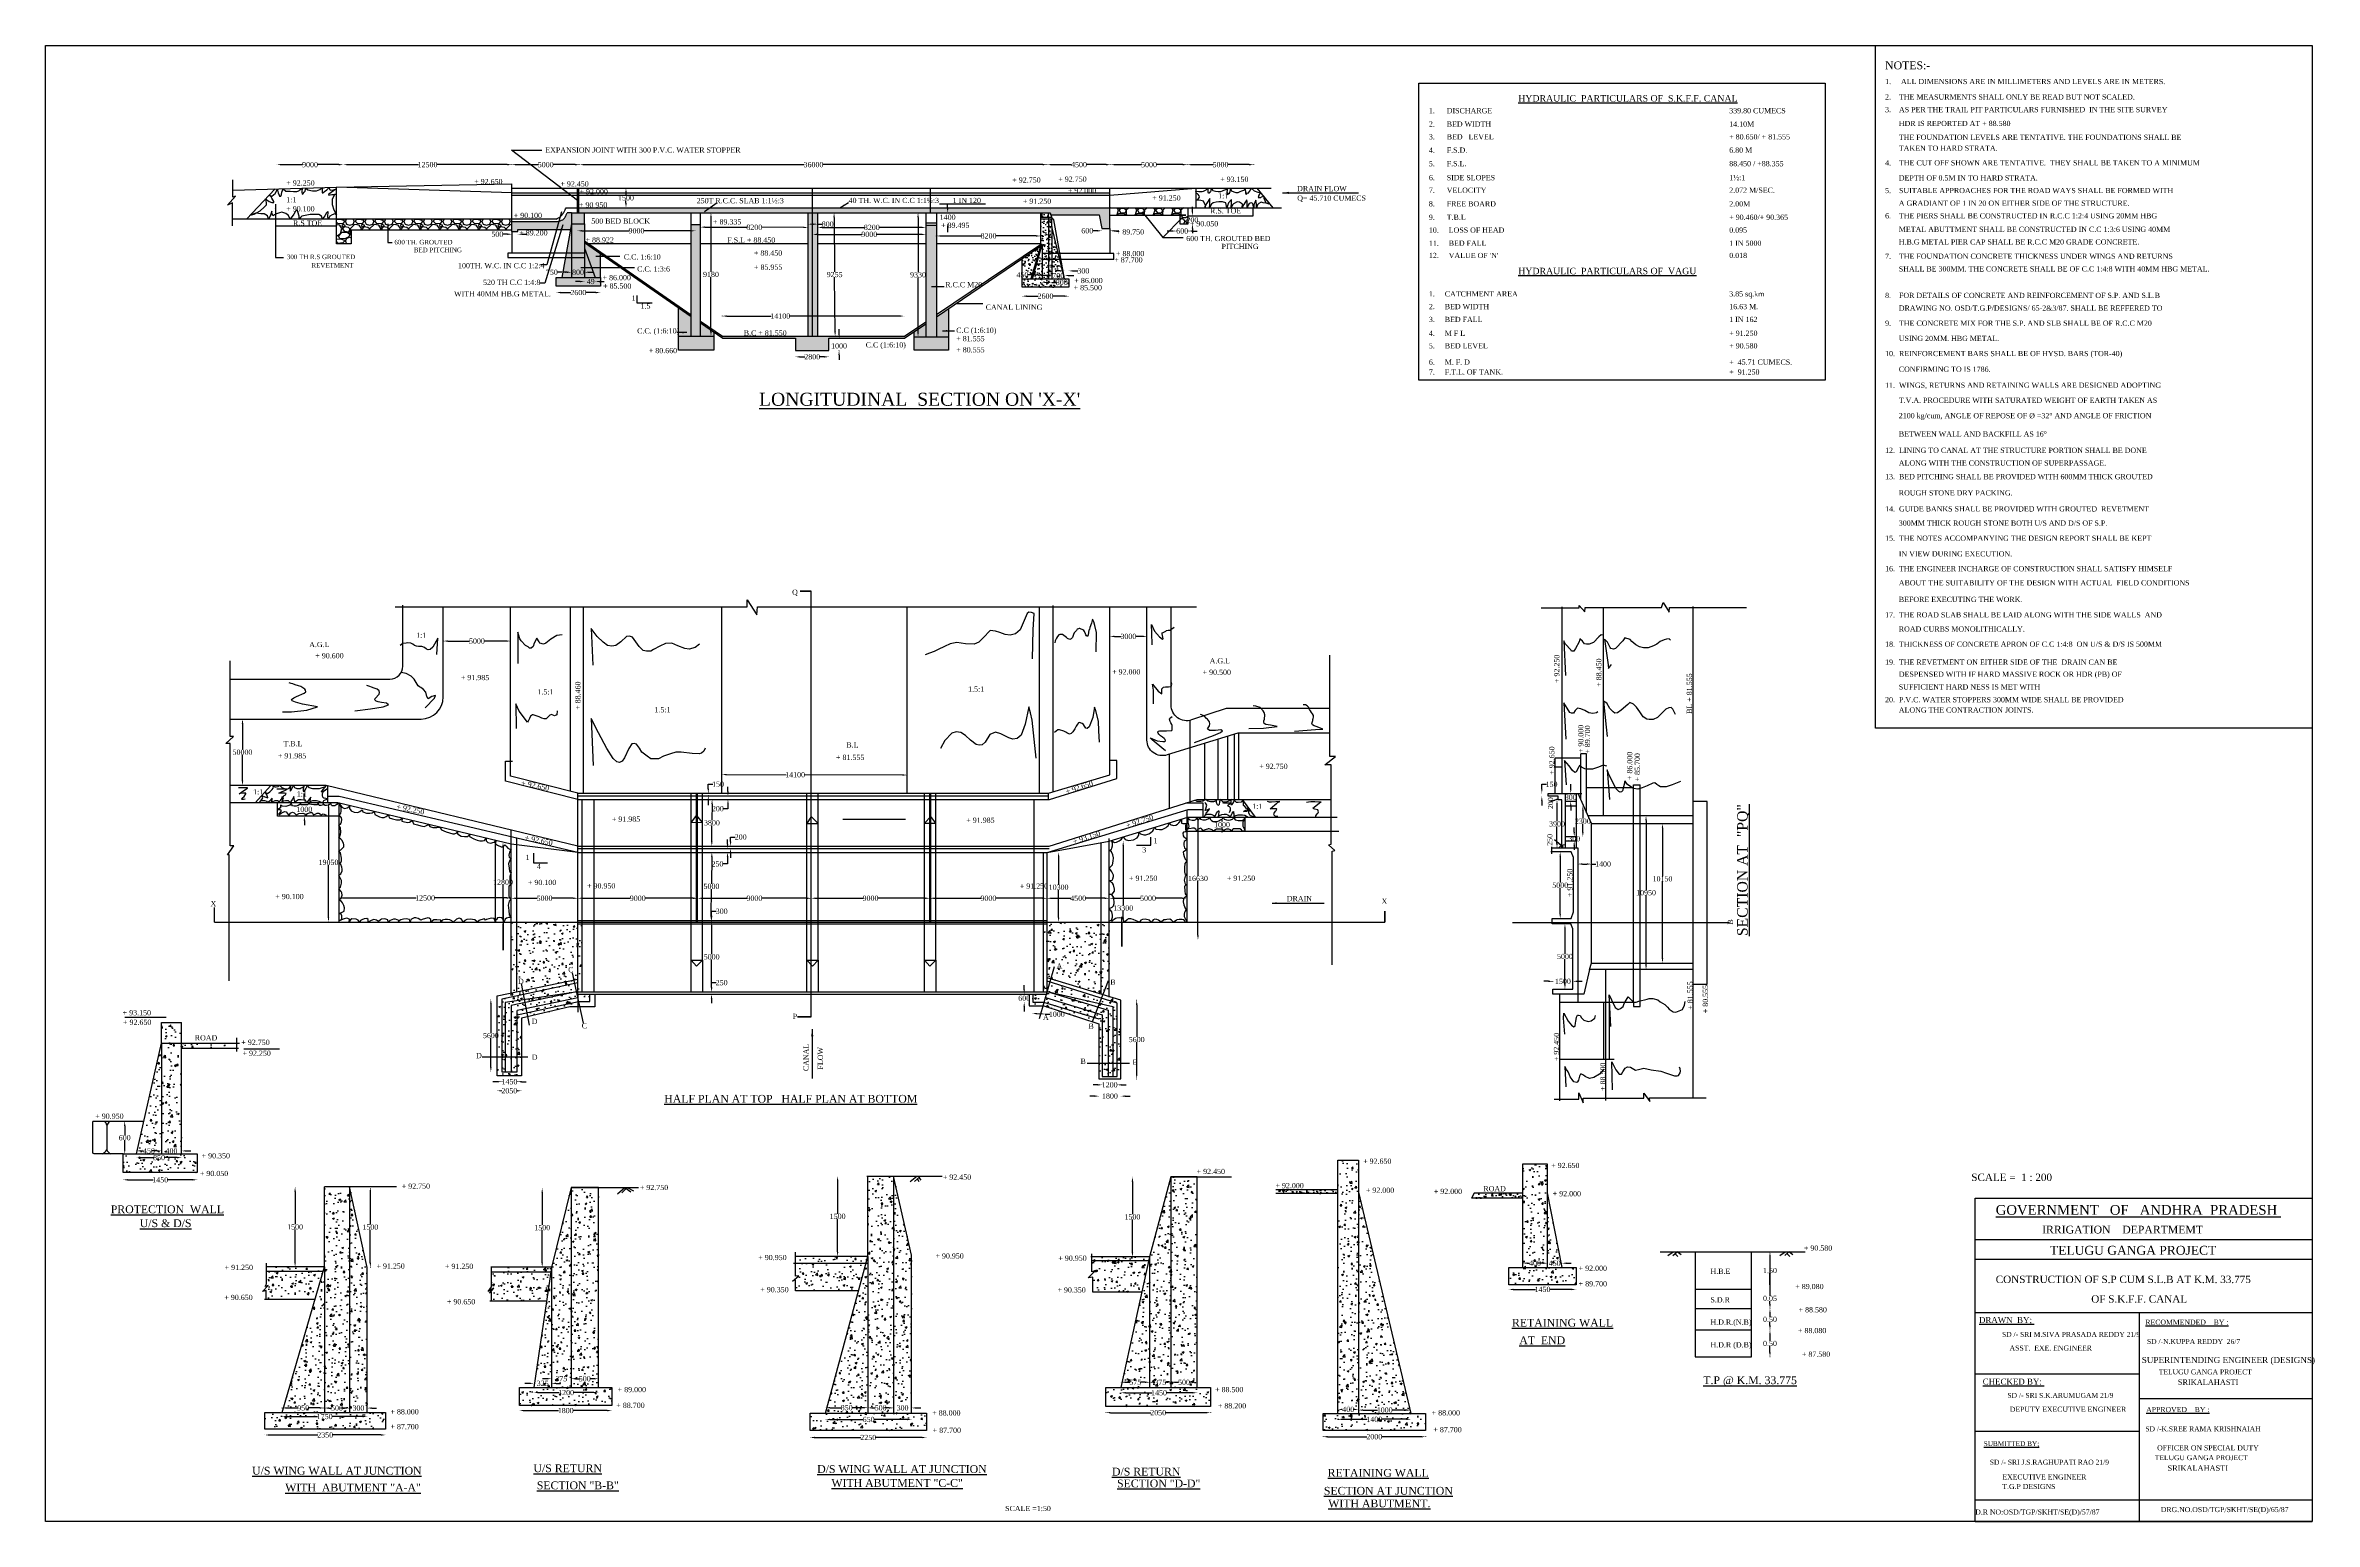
# Model space of a CAD drawing. Header units: millimetres. Extents: x 5087 to 179625, y 5031 to 118555.
import ezdxf

# ---------------------------------------------------------------- set-up
doc = ezdxf.new("R2010")
doc.units = ezdxf.units.MM
doc.header["$MEASUREMENT"] = 0
for name, color, linetype in [('DIM', 5, 'Continuous'), ('DO LINE', 3, 'Continuous'), ('DWG.LINE', 10, 'Continuous'), ('HATCH', 2, 'Continuous'), ('TEXT', 7, 'Continuous')]:
    doc.layers.add(name, color=color, linetype=linetype)
doc.layers.add('TITLE', color=7, linetype='Continuous', lineweight=30)
doc.styles.get("Standard").update_dxf_attribs({"font": 'TIMES.TTF', "height": 400})
doc.dimstyles.get("Standard").update_dxf_attribs({"dimtxt": 400, "dimasz": 350, "dimexe": 0.18, "dimexo": 0.0625, "dimgap": 0.09, "dimtad": 0, "dimtih": 1, "dimtoh": 1, "dimdec": 0, "dimzin": 0, "dimdsep": 46, "dimtxsty": 'Standard', "dimcen": 300, "dimclrd": 5, "dimclre": 5, "dimclrt": 4, "dimadec": 0, "dimazin": 0, "dimtfac": 1, "dimtdec": 0, "dimtofl": 0, "dimtmove": 0, "dimatfit": 3, "dimfxl": 5, "dimfxlon": 1, "dimtolj": 1, "dimtzin": 0, "dimarcsym": 0})
pattern_1 = [(50, (0, 0), (717.2602, -62.7521), [75, -825]), (355, (0, 0), (-138.7513, 752.192), [60, -660]), (100.4514, (59.8, -5.2), (578.5094, 689.4395), [63.7402, -701.142]), (46.1842, (0, 200), (1067.241, -165.519), [112.5, -1237.5]), (96.6356, (88.9, 186.2), (934.663, 974.118), [95.61, -1051.713]), (351.1842, (0, 200), (934.662, 974.1186), [90, -990]), (21, (100, 150), (596.907, -402.619), [75, -825]), (326, (100, 150), (243.3153, 725.15), [60, -660]), (71.4514, (149.74, 116.45), (840.2226, 322.5305), [63.7402, -701.142]), (37.5, (0, 0), (12.15986, 332.89385), [0, -652, 0, -670, 0, -662.5]), (7.5, (0, 0), (263.0695, 394.4117), [0, -382, 0, -637, 0, -252.5]), (327.5, (-223, 0), (533.82244, -22.55487), [0, -250, 0, -780, 0, -1035]), (317.5, (-323, 0), (583.1862, 100.105), [0, -325, 0, -518, 0, -735])]
pattern_2 = [(50, (0, 0), (1434.52, -125.504), [150, -1650]), (355, (0, 0), (-277.503, 1504.384), [120, -1320]), (100.4514, (119.5, -10.5), (1157.019, 1378.879), [127.48, -1402.284]), (46.1842, (0, 400), (2134.482, -331.038), [225, -2475]), (96.6356, (177.9, 372.4), (1869.325, 1948.236), [191.22, -2103.426]), (351.1842, (0, 400), (1869.324, 1948.237), [180, -1980]), (21, (200, 300), (1193.814, -805.238), [150, -1650]), (326, (200, 300), (486.63, 1450.3), [120, -1320]), (71.4514, (299.5, 232.9), (1680.445, 645.061), [127.48, -1402.284]), (37.5, (0, 0), (24.3197, 665.7877), [0, -1304, 0, -1340, 0, -1325]), (7.5, (0, 0), (526.139, 788.8234), [0, -764, 0, -1274, 0, -505]), (327.5, (-446, 0), (1067.6449, -45.1097), [0, -500, 0, -1560, 0, -2070]), (317.5, (-646, 0), (1166.3723, 200.21), [0, -650, 0, -1036, 0, -1470])]

# ---------------------------------------------------------------- blocks, each defined once
blk = doc.blocks.new('*D2')
at = {"layer": 'Defpoints', "color": 0, "ltscale": 0.2}
for p in [(22881, 109405), (28003, 109405), (28003, 109384)]:
    blk.add_point(p, dxfattribs=at)
at = {"layer": 'DIM', "color": 5, "lineweight": -2, "ltscale": 0.2}
for p, q in [((22881, 109389), (22881, 109384)), ((23231, 109384), (24874, 109384)), ((27653, 109384), (26011, 109384)), ((28003, 109389), (28003, 109384))]:
    blk.add_line(p, q, dxfattribs=at)
at = {"layer": 'DIM', "color": 5, "ltscale": 0.2}
for points in [[(23231, 109443), (23231, 109326), (22881, 109384)], [(27653, 109443), (27653, 109326), (28003, 109384)]]:
    blk.add_solid(points, dxfattribs=at)
at = {"layer": 'DIM', "color": 4, "ltscale": 0.2, "insert": (25442, 109384), "char_height": 400, "attachment_point": 5}
blk.add_mtext('\\A1;9000', dxfattribs=at)
blk = doc.blocks.new('*D3')
at = {"layer": 'Defpoints', "color": 0, "ltscale": 0.2}
for p in [(28003, 109405), (40955, 109384), (40955, 109178)]:
    blk.add_point(p, dxfattribs=at)
at = {"layer": 'DIM', "color": 5, "lineweight": -2, "ltscale": 0.2}
for p, q in [((28003, 109389), (28003, 109384)), ((28353, 109384), (33786, 109384)), ((40605, 109384), (35173, 109384)), ((40955, 109379), (40955, 109384))]:
    blk.add_line(p, q, dxfattribs=at)
at = {"layer": 'DIM', "color": 5, "ltscale": 0.2}
for points in [[(28353, 109443), (28353, 109326), (28003, 109384)], [(40605, 109443), (40605, 109326), (40955, 109384)]]:
    blk.add_solid(points, dxfattribs=at)
at = {"layer": 'DIM', "color": 4, "ltscale": 0.2, "insert": (34479, 109384), "char_height": 400, "attachment_point": 5}
blk.add_mtext('\\A1;12500', dxfattribs=at)
blk = doc.blocks.new('*D4')
at = {"layer": 'Defpoints', "color": 0, "ltscale": 0.2}
for p in [(40955, 109178), (46181, 109384), (46181, 109116)]:
    blk.add_point(p, dxfattribs=at)
at = {"layer": 'DIM', "color": 5, "lineweight": -2, "ltscale": 0.2}
for p, q in [((40955, 109379), (40955, 109384)), ((41305, 109384), (43002, 109384)), ((45831, 109384), (44134, 109384)), ((46181, 109379), (46181, 109384))]:
    blk.add_line(p, q, dxfattribs=at)
at = {"layer": 'DIM', "color": 5, "ltscale": 0.2}
for points in [[(41305, 109443), (41305, 109326), (40955, 109384)], [(45831, 109443), (45831, 109326), (46181, 109384)]]:
    blk.add_solid(points, dxfattribs=at)
at = {"layer": 'DIM', "color": 4, "ltscale": 0.2, "insert": (43568, 109384), "char_height": 400, "attachment_point": 5}
blk.add_mtext('\\A1;5000', dxfattribs=at)
blk = doc.blocks.new('*D5')
at = {"layer": 'Defpoints', "color": 0, "ltscale": 0.2}
for p in [(46181, 109116), (82148, 109384), (82148, 108806)]:
    blk.add_point(p, dxfattribs=at)
at = {"layer": 'DIM', "color": 5, "lineweight": -2, "ltscale": 0.2}
for p, q in [((46181, 109379), (46181, 109384)), ((46531, 109384), (63449, 109384)), ((81798, 109384), (64881, 109384)), ((82148, 109379), (82148, 109384))]:
    blk.add_line(p, q, dxfattribs=at)
at = {"layer": 'DIM', "color": 5, "ltscale": 0.2}
for points in [[(46531, 109443), (46531, 109326), (46181, 109384)], [(81798, 109443), (81798, 109326), (82148, 109384)]]:
    blk.add_solid(points, dxfattribs=at)
at = {"layer": 'DIM', "color": 4, "ltscale": 0.2, "insert": (64165, 109384), "char_height": 400, "attachment_point": 5}
blk.add_mtext('\\A1;36000', dxfattribs=at)
blk = doc.blocks.new('*D6')
at = {"layer": 'Defpoints', "color": 0, "ltscale": 0.2}
for p in [(82148, 108806), (87025, 109384), (87025, 109116)]:
    blk.add_point(p, dxfattribs=at)
at = {"layer": 'DIM', "color": 5, "lineweight": -2, "ltscale": 0.2}
for p, q in [((82148, 109379), (82148, 109384)), ((82498, 109384), (84011, 109384)), ((86675, 109384), (85162, 109384)), ((87025, 109379), (87025, 109384))]:
    blk.add_line(p, q, dxfattribs=at)
at = {"layer": 'DIM', "color": 5, "ltscale": 0.2}
for points in [[(82498, 109443), (82498, 109326), (82148, 109384)], [(86675, 109443), (86675, 109326), (87025, 109384)]]:
    blk.add_solid(points, dxfattribs=at)
at = {"layer": 'DIM', "color": 4, "ltscale": 0.2, "insert": (84587, 109384), "char_height": 400, "attachment_point": 5}
blk.add_mtext('\\A1;4500', dxfattribs=at)
blk = doc.blocks.new('*D7')
at = {"layer": 'Defpoints', "color": 0, "ltscale": 0.2}
for p in [(87025, 109116), (92922, 109384), (92922, 109095)]:
    blk.add_point(p, dxfattribs=at)
at = {"layer": 'DIM', "color": 5, "lineweight": -2, "ltscale": 0.2}
for p, q in [((87025, 109379), (87025, 109384)), ((87375, 109384), (89407, 109384)), ((92572, 109384), (90539, 109384)), ((92922, 109379), (92922, 109384))]:
    blk.add_line(p, q, dxfattribs=at)
at = {"layer": 'DIM', "color": 5, "ltscale": 0.2}
for points in [[(87375, 109443), (87375, 109326), (87025, 109384)], [(92572, 109443), (92572, 109326), (92922, 109384)]]:
    blk.add_solid(points, dxfattribs=at)
at = {"layer": 'DIM', "color": 4, "ltscale": 0.2, "insert": (89973, 109384), "char_height": 400, "attachment_point": 5}
blk.add_mtext('\\A1;5000', dxfattribs=at)
blk = doc.blocks.new('*D8')
at = {"layer": 'Defpoints', "color": 0, "ltscale": 0.2}
for p in [(92922, 109095), (98023, 109384), (98023, 109095)]:
    blk.add_point(p, dxfattribs=at)
at = {"layer": 'DIM', "color": 5, "lineweight": -2, "ltscale": 0.2}
for p, q in [((92922, 109379), (92922, 109384)), ((93272, 109384), (94906, 109384)), ((97673, 109384), (96038, 109384)), ((98023, 109379), (98023, 109384))]:
    blk.add_line(p, q, dxfattribs=at)
at = {"layer": 'DIM', "color": 5, "ltscale": 0.2}
for points in [[(93272, 109443), (93272, 109326), (92922, 109384)], [(97673, 109443), (97673, 109326), (98023, 109384)]]:
    blk.add_solid(points, dxfattribs=at)
at = {"layer": 'DIM', "color": 4, "ltscale": 0.2, "insert": (95472, 109384), "char_height": 400, "attachment_point": 5}
blk.add_mtext('\\A1;5000', dxfattribs=at)
blk = doc.blocks.new('*D9')
at = {"layer": 'Defpoints', "color": 0, "ltscale": 0.2}
for p in [(40976, 104239), (40976, 104032), (41436, 104239)]:
    blk.add_point(p, dxfattribs=at)
at = {"layer": 'DIM', "color": 5, "lineweight": -2, "ltscale": 0.2}
for p, q in [((40626, 104032), (40266, 104032)), ((40976, 104037), (40976, 104032)), ((41436, 104037), (41436, 104032)), ((41786, 104032), (42136, 104032))]:
    blk.add_line(p, q, dxfattribs=at)
at = {"layer": 'DIM', "color": 5, "ltscale": 0.2}
for points in [[(40626, 104090), (40626, 103974), (40976, 104032)], [(41786, 104090), (41786, 103974), (41436, 104032)]]:
    blk.add_solid(points, dxfattribs=at)
at = {"layer": 'DIM', "color": 4, "ltscale": 0.2, "insert": (39848, 104032), "char_height": 400, "attachment_point": 5}
blk.add_mtext('\\A1;500', dxfattribs=at)
blk = doc.blocks.new('*D10')
at = {"layer": 'Defpoints', "color": 0, "ltscale": 0.2}
for p in [(49621, 107579), (49682, 106075), (49744, 106075)]:
    blk.add_point(p, dxfattribs=at)
at = {"layer": 'DIM', "color": 5, "lineweight": -2, "ltscale": 0.2}
for p, q in [((49739, 107579), (49744, 107579)), ((49744, 107229), (49744, 107030)), ((49744, 106425), (49744, 106623)), ((49739, 106075), (49744, 106075))]:
    blk.add_line(p, q, dxfattribs=at)
at = {"layer": 'DIM', "color": 5, "ltscale": 0.2}
for points in [[(49686, 107229), (49803, 107229), (49744, 107579)], [(49686, 106425), (49803, 106425), (49744, 106075)]]:
    blk.add_solid(points, dxfattribs=at)
at = {"layer": 'DIM', "color": 4, "ltscale": 0.2, "insert": (49744, 106827), "char_height": 400, "attachment_point": 5}
blk.add_mtext('\\A1;1500', dxfattribs=at)
blk = doc.blocks.new('*D11')
at = {"layer": 'Defpoints', "color": 0, "ltscale": 0.2}
for p in [(46016, 104437), (55089, 104296), (55089, 104252)]:
    blk.add_point(p, dxfattribs=at)
at = {"layer": 'DIM', "color": 5, "lineweight": -2, "ltscale": 0.2}
for p, q in [((46016, 104301), (46016, 104296)), ((46366, 104296), (49984, 104296)), ((54739, 104296), (51121, 104296)), ((55089, 104291), (55089, 104296))]:
    blk.add_line(p, q, dxfattribs=at)
at = {"layer": 'DIM', "color": 5, "ltscale": 0.2}
for points in [[(46366, 104354), (46366, 104237), (46016, 104296)], [(54739, 104354), (54739, 104237), (55089, 104296)]]:
    blk.add_solid(points, dxfattribs=at)
at = {"layer": 'DIM', "color": 4, "ltscale": 0.2, "insert": (50552, 104296), "char_height": 400, "attachment_point": 5}
blk.add_mtext('\\A1;9000', dxfattribs=at)
blk = doc.blocks.new('*D12')
at = {"layer": 'Defpoints', "color": 0, "ltscale": 0.2}
for p in [(44816, 101109), (44816, 100704), (45561, 100704)]:
    blk.add_point(p, dxfattribs=at)
at = {"layer": 'DIM', "color": 5, "lineweight": -2, "ltscale": 0.2}
for p, q in [((44816, 101109), (44466, 101109)), ((44816, 101104), (44816, 101109)), ((45211, 101109), (45166, 101109)), ((45561, 101104), (45561, 101109))]:
    blk.add_line(p, q, dxfattribs=at)
at = {"layer": 'DIM', "color": 5, "ltscale": 0.2}
for points in [[(45166, 101168), (45166, 101051), (44816, 101109)], [(45211, 101168), (45211, 101051), (45561, 101109)]]:
    blk.add_solid(points, dxfattribs=at)
at = {"layer": 'DIM', "color": 4, "ltscale": 0.2, "insert": (44045, 101109), "char_height": 400, "attachment_point": 5}
blk.add_mtext('\\A1;750', dxfattribs=at)
blk = doc.blocks.new('*D13')
at = {"layer": 'Defpoints', "color": 0, "ltscale": 0.2}
for p in [(45561, 100704), (46550, 101109), (46550, 100704)]:
    blk.add_point(p, dxfattribs=at)
at = {"layer": 'DIM', "color": 5, "lineweight": -2, "ltscale": 0.2}
for p, q in [((45211, 101109), (44861, 101109)), ((45561, 101104), (45561, 101110)), ((46550, 101104), (46550, 101110)), ((46900, 101109), (47250, 101109))]:
    blk.add_line(p, q, dxfattribs=at)
at = {"layer": 'DIM', "color": 5, "ltscale": 0.2}
for points in [[(45211, 101168), (45211, 101051), (45561, 101109)], [(46900, 101168), (46900, 101051), (46550, 101109)]]:
    blk.add_solid(points, dxfattribs=at)
at = {"layer": 'DIM', "color": 4, "ltscale": 0.2, "insert": (46056, 101109), "char_height": 400, "attachment_point": 5}
blk.add_mtext('\\A1;800', dxfattribs=at)
blk = doc.blocks.new('*D14')
at = {"layer": 'Defpoints', "color": 0, "ltscale": 0.2}
for p in [(46550, 100704), (47378, 100704), (47378, 100395)]:
    blk.add_point(p, dxfattribs=at)
at = {"layer": 'DIM', "color": 5, "lineweight": -2, "ltscale": 0.2}
for p, q in [((46200, 100395), (45850, 100395)), ((46550, 100400), (46550, 100395)), ((47378, 100400), (47378, 100395)), ((47728, 100395), (48078, 100395))]:
    blk.add_line(p, q, dxfattribs=at)
at = {"layer": 'DIM', "color": 5, "ltscale": 0.2}
for points in [[(46200, 100453), (46200, 100337), (46550, 100395)], [(47728, 100453), (47728, 100337), (47378, 100395)]]:
    blk.add_solid(points, dxfattribs=at)
at = {"layer": 'DIM', "color": 4, "ltscale": 0.2, "insert": (47028, 100395), "char_height": 400, "attachment_point": 5}
blk.add_mtext('\\A1;49', dxfattribs=at)
blk = doc.blocks.new('*D15')
at = {"layer": 'Defpoints', "color": 0, "ltscale": 0.2}
for p in [(44385, 100036), (47774, 100036), (47774, 99548)]:
    blk.add_point(p, dxfattribs=at)
at = {"layer": 'DIM', "color": 5, "lineweight": -2, "ltscale": 0.2}
for p, q in [((44385, 99553), (44385, 99548)), ((44735, 99548), (45506, 99548)), ((47424, 99548), (46654, 99548)), ((47774, 99553), (47774, 99548))]:
    blk.add_line(p, q, dxfattribs=at)
at = {"layer": 'DIM', "color": 5, "ltscale": 0.2}
for points in [[(44735, 99606), (44735, 99490), (44385, 99548)], [(47424, 99606), (47424, 99490), (47774, 99548)]]:
    blk.add_solid(points, dxfattribs=at)
at = {"layer": 'DIM', "color": 4, "ltscale": 0.2, "insert": (46080, 99548), "char_height": 400, "attachment_point": 5}
blk.add_mtext('\\A1;2600', dxfattribs=at)
blk = doc.blocks.new('*D16')
at = {"layer": 'Defpoints', "color": 0, "ltscale": 0.2}
for p in [(55470, 104620), (63752, 104553), (63753, 104594)]:
    blk.add_point(p, dxfattribs=at)
at = {"layer": 'DIM', "color": 5, "lineweight": -2, "ltscale": 0.2}
for p, q in [((55470, 104584), (55470, 104579)), ((55820, 104578), (59049, 104568)), ((63402, 104554), (60174, 104564)), ((63752, 104558), (63752, 104553))]:
    blk.add_line(p, q, dxfattribs=at)
at = {"layer": 'DIM', "color": 5, "ltscale": 0.2}
for points in [[(55820, 104636), (55820, 104519), (55470, 104579)], [(63403, 104612), (63402, 104496), (63752, 104553)]]:
    blk.add_solid(points, dxfattribs=at)
at = {"layer": 'DIM', "color": 4, "ltscale": 0.2, "insert": (59611, 104566), "char_height": 400, "attachment_point": 5}
blk.add_mtext('\\A1;8200', dxfattribs=at)
blk = doc.blocks.new('*D17')
at = {"layer": 'Defpoints', "color": 0, "ltscale": 0.2}
for p in [(56224, 105678), (56281, 105678), (56230, 96199)]:
    blk.add_point(p, dxfattribs=at)
at = {"layer": 'DIM', "color": 5, "lineweight": -2, "ltscale": 0.2}
for p, q in [((56276, 105678), (56281, 105678)), ((56281, 105328), (56281, 101143)), ((56281, 96549), (56281, 100734)), ((56276, 96199), (56281, 96199))]:
    blk.add_line(p, q, dxfattribs=at)
at = {"layer": 'DIM', "color": 5, "ltscale": 0.2}
for points in [[(56223, 105328), (56340, 105328), (56281, 105678)], [(56223, 96549), (56340, 96549), (56281, 96199)]]:
    blk.add_solid(points, dxfattribs=at)
at = {"layer": 'DIM', "color": 4, "ltscale": 0.2, "insert": (56281, 100939), "char_height": 400, "attachment_point": 5}
blk.add_mtext('\\A1;9180', dxfattribs=at)
blk = doc.blocks.new('*D18')
at = {"layer": 'Defpoints', "color": 0, "ltscale": 0.2}
for p in [(62788, 95083), (65348, 95083), (65348, 94603)]:
    blk.add_point(p, dxfattribs=at)
at = {"layer": 'DIM', "color": 5, "lineweight": -2, "ltscale": 0.2}
for p, q in [((62788, 94608), (62788, 94602)), ((63138, 94603), (63494, 94603)), ((64998, 94603), (64642, 94603)), ((65348, 94608), (65348, 94602))]:
    blk.add_line(p, q, dxfattribs=at)
at = {"layer": 'DIM', "color": 5, "ltscale": 0.2}
for points in [[(63138, 94661), (63138, 94544), (62788, 94603)], [(64998, 94661), (64998, 94544), (65348, 94603)]]:
    blk.add_solid(points, dxfattribs=at)
at = {"layer": 'DIM', "color": 4, "ltscale": 0.2, "insert": (64068, 94603), "char_height": 400, "attachment_point": 5}
blk.add_mtext('\\A1;2800', dxfattribs=at)
blk = doc.blocks.new('*D19')
at = {"layer": 'Defpoints', "color": 0, "ltscale": 0.2}
for p in [(65348, 96028), (66132, 96028), (65348, 95083)]:
    blk.add_point(p, dxfattribs=at)
at = {"layer": 'DIM', "color": 5, "lineweight": -2, "ltscale": 0.2}
for p, q in [((66127, 96028), (66133, 96028)), ((66132, 96378), (66132, 96728)), ((66127, 95083), (66133, 95083)), ((66132, 94733), (66132, 94383))]:
    blk.add_line(p, q, dxfattribs=at)
at = {"layer": 'DIM', "color": 5, "ltscale": 0.2}
for points in [[(66074, 96378), (66191, 96378), (66132, 96028)], [(66074, 94733), (66191, 94733), (66132, 95083)]]:
    blk.add_solid(points, dxfattribs=at)
at = {"layer": 'DIM', "color": 4, "ltscale": 0.2, "insert": (66132, 95442), "char_height": 400, "attachment_point": 5}
blk.add_mtext('\\A1;1000', dxfattribs=at)
blk = doc.blocks.new('*D20')
at = {"layer": 'Defpoints', "color": 0, "ltscale": 0.2}
for p in [(57149, 97805), (71133, 97741), (71133, 97741)]:
    blk.add_point(p, dxfattribs=at)
at = {"layer": 'DIM', "color": 5, "lineweight": -2, "ltscale": 0.2}
for p, q in [((57149, 97746), (57149, 97740)), ((57499, 97741), (60919, 97741)), ((70783, 97741), (62306, 97741)), ((71133, 97741), (71133, 97741))]:
    blk.add_line(p, q, dxfattribs=at)
at = {"layer": 'DIM', "color": 5, "ltscale": 0.2}
for points in [[(57499, 97799), (57499, 97682), (57149, 97741)], [(70783, 97799), (70783, 97682), (71133, 97741)]]:
    blk.add_solid(points, dxfattribs=at)
at = {"layer": 'DIM', "color": 4, "ltscale": 0.2, "insert": (61613, 97741), "char_height": 400, "attachment_point": 5}
blk.add_mtext('\\A1;14100', dxfattribs=at)
blk = doc.blocks.new('*D21')
at = {"layer": 'Defpoints', "color": 0, "ltscale": 0.2}
for p in [(72808, 104725), (64495, 104555), (72808, 104555)]:
    blk.add_point(p, dxfattribs=at)
at = {"layer": 'DIM', "color": 5, "lineweight": -2, "ltscale": 0.2}
for p, q in [((64495, 104555), (64495, 104556)), ((64845, 104555), (68089, 104555)), ((72458, 104555), (69214, 104555)), ((72808, 104560), (72808, 104555))]:
    blk.add_line(p, q, dxfattribs=at)
at = {"layer": 'DIM', "color": 5, "ltscale": 0.2}
for points in [[(64845, 104614), (64845, 104497), (64495, 104555)], [(72458, 104614), (72458, 104497), (72808, 104555)]]:
    blk.add_solid(points, dxfattribs=at)
at = {"layer": 'DIM', "color": 4, "ltscale": 0.2, "insert": (68652, 104555), "char_height": 400, "attachment_point": 5}
blk.add_mtext('\\A1;8200', dxfattribs=at)
blk = doc.blocks.new('*D22')
at = {"layer": 'Defpoints', "color": 0, "ltscale": 0.2}
for p in [(64097, 104119), (72808, 104090), (72808, 104020)]:
    blk.add_point(p, dxfattribs=at)
at = {"layer": 'DIM', "color": 5, "lineweight": -2, "ltscale": 0.2}
for p, q in [((64097, 104025), (64097, 104019)), ((64447, 104020), (67884, 104020)), ((72458, 104020), (69021, 104020)), ((72808, 104025), (72808, 104019))]:
    blk.add_line(p, q, dxfattribs=at)
at = {"layer": 'DIM', "color": 5, "ltscale": 0.2}
for points in [[(64447, 104078), (64447, 103961), (64097, 104020)], [(72458, 104078), (72458, 103961), (72808, 104020)]]:
    blk.add_solid(points, dxfattribs=at)
at = {"layer": 'DIM', "color": 4, "ltscale": 0.2, "insert": (68453, 104020), "char_height": 400, "attachment_point": 5}
blk.add_mtext('\\A1;9000', dxfattribs=at)
blk = doc.blocks.new('*D23')
at = {"layer": 'Defpoints', "color": 0, "ltscale": 0.2}
for p in [(64494, 104809), (63752, 104553), (64495, 104555)]:
    blk.add_point(p, dxfattribs=at)
at = {"layer": 'DIM', "color": 5, "lineweight": -2, "ltscale": 0.2}
for p, q in [((63752, 104801), (63752, 104806)), ((64102, 104807), (64144, 104808)), ((64494, 104809), (64844, 104810)), ((64494, 104804), (64494, 104809))]:
    blk.add_line(p, q, dxfattribs=at)
at = {"layer": 'DIM', "color": 5, "ltscale": 0.2}
for points in [[(64101, 104866), (64102, 104749), (63752, 104806)], [(64144, 104866), (64144, 104749), (64494, 104809)]]:
    blk.add_solid(points, dxfattribs=at)
at = {"layer": 'DIM', "color": 4, "ltscale": 0.2, "insert": (65259, 104810), "char_height": 400, "attachment_point": 5}
blk.add_mtext('\\A1;800', dxfattribs=at)
blk = doc.blocks.new('*D24')
at = {"layer": 'Defpoints', "color": 0, "ltscale": 0.2}
for p in [(65651, 105678), (65747, 105679), (65735, 96183)]:
    blk.add_point(p, dxfattribs=at)
at = {"layer": 'DIM', "color": 5, "lineweight": -2, "ltscale": 0.2}
for p, q in [((65742, 105679), (65747, 105679)), ((65750, 105329), (65787, 101136)), ((65828, 96534), (65791, 100727)), ((65826, 96184), (65831, 96184))]:
    blk.add_line(p, q, dxfattribs=at)
at = {"layer": 'DIM', "color": 5, "ltscale": 0.2}
for points in [[(65809, 105329), (65692, 105328), (65747, 105679)], [(65886, 96534), (65769, 96533), (65831, 96184)]]:
    blk.add_solid(points, dxfattribs=at)
at = {"layer": 'DIM', "color": 4, "ltscale": 0.2, "insert": (65789, 100931), "char_height": 400, "attachment_point": 5}
blk.add_mtext('\\A1;9255', dxfattribs=at)
blk = doc.blocks.new('*D25')
at = {"layer": 'Defpoints', "color": 0, "ltscale": 0.2}
for p in [(72206, 105678), (72236, 105678), (72218, 96150)]:
    blk.add_point(p, dxfattribs=at)
at = {"layer": 'DIM', "color": 5, "lineweight": -2, "ltscale": 0.2}
for p, q in [((72211, 105678), (72206, 105678)), ((72206, 105328), (72206, 101118)), ((72206, 96500), (72206, 100710)), ((72211, 96150), (72206, 96150))]:
    blk.add_line(p, q, dxfattribs=at)
at = {"layer": 'DIM', "color": 5, "ltscale": 0.2}
for points in [[(72147, 105328), (72264, 105328), (72206, 105678)], [(72147, 96500), (72264, 96500), (72206, 96150)]]:
    blk.add_solid(points, dxfattribs=at)
at = {"layer": 'DIM', "color": 4, "ltscale": 0.2, "insert": (72206, 100914), "char_height": 400, "attachment_point": 5}
blk.add_mtext('\\A1;9330', dxfattribs=at)
blk = doc.blocks.new('*D26')
at = {"layer": 'Defpoints', "color": 0, "ltscale": 0.2}
for p in [(73630, 105678), (73630, 104902), (74483, 105678)]:
    blk.add_point(p, dxfattribs=at)
at = {"layer": 'DIM', "color": 5, "lineweight": -2, "ltscale": 0.2}
for p, q in [((74478, 105678), (74483, 105678)), ((74478, 104902), (74483, 104902)), ((74483, 106028), (74483, 106378)), ((74483, 104552), (74483, 104202))]:
    blk.add_line(p, q, dxfattribs=at)
at = {"layer": 'DIM', "color": 5, "ltscale": 0.2}
for points in [[(74425, 106028), (74542, 106028), (74483, 105678)], [(74425, 104552), (74542, 104552), (74483, 104902)]]:
    blk.add_solid(points, dxfattribs=at)
at = {"layer": 'DIM', "color": 4, "ltscale": 0.2, "insert": (74483, 105344), "char_height": 400, "attachment_point": 5}
blk.add_mtext('\\A1;1400', dxfattribs=at)
blk = doc.blocks.new('*D27')
at = {"layer": 'Defpoints', "color": 0, "ltscale": 0.2}
for p in [(73630, 103840), (81632, 103900), (81632, 103816)]:
    blk.add_point(p, dxfattribs=at)
at = {"layer": 'DIM', "color": 5, "lineweight": -2, "ltscale": 0.2}
for p, q in [((73630, 103895), (73630, 103900)), ((73980, 103900), (77069, 103900)), ((81282, 103900), (78193, 103900)), ((81632, 103895), (81632, 103900))]:
    blk.add_line(p, q, dxfattribs=at)
at = {"layer": 'DIM', "color": 5, "ltscale": 0.2}
for points in [[(73980, 103958), (73980, 103841), (73630, 103900)], [(81282, 103958), (81282, 103841), (81632, 103900)]]:
    blk.add_solid(points, dxfattribs=at)
at = {"layer": 'DIM', "color": 4, "ltscale": 0.2, "insert": (77631, 103900), "char_height": 400, "attachment_point": 5}
blk.add_mtext('\\A1;8200', dxfattribs=at)
blk = doc.blocks.new('*D28')
at = {"layer": 'Defpoints', "color": 0, "ltscale": 0.2}
for p in [(80221, 99965), (83800, 99965), (83800, 99272)]:
    blk.add_point(p, dxfattribs=at)
at = {"layer": 'DIM', "color": 5, "lineweight": -2, "ltscale": 0.2}
for p, q in [((80221, 99277), (80221, 99272)), ((80571, 99272), (81437, 99272)), ((83450, 99272), (82584, 99272)), ((83800, 99277), (83800, 99272))]:
    blk.add_line(p, q, dxfattribs=at)
at = {"layer": 'DIM', "color": 5, "ltscale": 0.2}
for points in [[(80571, 99331), (80571, 99214), (80221, 99272)], [(83450, 99331), (83450, 99214), (83800, 99272)]]:
    blk.add_solid(points, dxfattribs=at)
at = {"layer": 'DIM', "color": 4, "ltscale": 0.2, "insert": (82010, 99272), "char_height": 400, "attachment_point": 5}
blk.add_mtext('\\A1;2600', dxfattribs=at)
blk = doc.blocks.new('*D29')
at = {"layer": 'Defpoints', "color": 0, "ltscale": 0.2}
for p in [(81016, 100611), (81751, 100909), (81751, 100611)]:
    blk.add_point(p, dxfattribs=at)
at = {"layer": 'DIM', "color": 5, "lineweight": -2, "ltscale": 0.2}
for p, q in [((81016, 100909), (80666, 100909)), ((81016, 100904), (81016, 100909)), ((81401, 100909), (81366, 100909)), ((81751, 100904), (81751, 100909))]:
    blk.add_line(p, q, dxfattribs=at)
at = {"layer": 'DIM', "color": 5, "ltscale": 0.2}
for points in [[(81366, 100967), (81366, 100851), (81016, 100909)], [(81401, 100967), (81401, 100851), (81751, 100909)]]:
    blk.add_solid(points, dxfattribs=at)
at = {"layer": 'DIM', "color": 4, "ltscale": 0.2, "insert": (80238, 100909), "char_height": 400, "attachment_point": 5}
blk.add_mtext('\\A1;450', dxfattribs=at)
blk = doc.blocks.new('*D30')
at = {"layer": 'Defpoints', "color": 0, "ltscale": 0.2}
for p in [(81751, 100611), (82499, 100611), (82499, 100322)]:
    blk.add_point(p, dxfattribs=at)
at = {"layer": 'DIM', "color": 5, "lineweight": -2, "ltscale": 0.2}
for p, q in [((81751, 100327), (81751, 100322)), ((82101, 100322), (82149, 100322)), ((82499, 100327), (82499, 100322)), ((82499, 100322), (82849, 100322))]:
    blk.add_line(p, q, dxfattribs=at)
at = {"layer": 'DIM', "color": 5, "ltscale": 0.2}
for points in [[(82101, 100380), (82101, 100264), (81751, 100322)], [(82149, 100380), (82149, 100264), (82499, 100322)]]:
    blk.add_solid(points, dxfattribs=at)
at = {"layer": 'DIM', "color": 4, "ltscale": 0.2, "insert": (83264, 100322), "char_height": 400, "attachment_point": 5}
blk.add_mtext('\\A1;800', dxfattribs=at)
blk = doc.blocks.new('*D31')
at = {"layer": 'Defpoints', "color": 0, "ltscale": 0.2}
for p in [(82499, 100611), (83481, 100852), (83481, 100611)]:
    blk.add_point(p, dxfattribs=at)
at = {"layer": 'DIM', "color": 5, "lineweight": -2, "ltscale": 0.2}
for p, q in [((82149, 100852), (81799, 100852)), ((82499, 100847), (82499, 100852)), ((83481, 100847), (83481, 100852)), ((83831, 100852), (84181, 100852))]:
    blk.add_line(p, q, dxfattribs=at)
at = {"layer": 'DIM', "color": 5, "ltscale": 0.2}
for points in [[(82149, 100911), (82149, 100794), (82499, 100852)], [(83831, 100911), (83831, 100794), (83481, 100852)]]:
    blk.add_solid(points, dxfattribs=at)
at = {"layer": 'DIM', "color": 4, "ltscale": 0.2, "insert": (82990, 100852), "char_height": 400, "attachment_point": 5}
blk.add_mtext('\\A1;700', dxfattribs=at)
blk = doc.blocks.new('*D32')
at = {"layer": 'Defpoints', "color": 0, "ltscale": 0.2}
for p in [(83481, 100611), (83800, 101211), (83800, 100611)]:
    blk.add_point(p, dxfattribs=at)
at = {"layer": 'DIM', "color": 5, "lineweight": -2, "ltscale": 0.2}
for p, q in [((83131, 101211), (82781, 101211)), ((83481, 101206), (83481, 101211)), ((83800, 101206), (83800, 101211)), ((84150, 101211), (84500, 101211))]:
    blk.add_line(p, q, dxfattribs=at)
at = {"layer": 'DIM', "color": 5, "ltscale": 0.2}
for points in [[(83131, 101269), (83131, 101153), (83481, 101211)], [(84150, 101269), (84150, 101153), (83800, 101211)]]:
    blk.add_solid(points, dxfattribs=at)
at = {"layer": 'DIM', "color": 4, "ltscale": 0.2, "insert": (84921, 101211), "char_height": 400, "attachment_point": 5}
blk.add_mtext('\\A1;300', dxfattribs=at)
blk = doc.blocks.new('*D33')
at = {"layer": 'Defpoints', "color": 0, "ltscale": 0.2}
for p in [(86343, 104482), (86959, 104482), (86959, 104297)]:
    blk.add_point(p, dxfattribs=at)
at = {"layer": 'DIM', "color": 5, "lineweight": -2, "ltscale": 0.2}
for p, q in [((85993, 104297), (85643, 104297)), ((86343, 104302), (86343, 104297)), ((86959, 104302), (86959, 104297)), ((87309, 104297), (87659, 104297))]:
    blk.add_line(p, q, dxfattribs=at)
at = {"layer": 'DIM', "color": 5, "ltscale": 0.2}
for points in [[(85993, 104355), (85993, 104239), (86343, 104297)], [(87309, 104355), (87309, 104239), (86959, 104297)]]:
    blk.add_solid(points, dxfattribs=at)
at = {"layer": 'DIM', "color": 4, "ltscale": 0.2, "insert": (85224, 104297), "char_height": 400, "attachment_point": 5}
blk.add_mtext('\\A1;600', dxfattribs=at)
blk = doc.blocks.new('*D34')
at = {"layer": 'Defpoints', "color": 0, "ltscale": 0.2}
for p in [(92063, 104824), (92985, 104824), (92063, 104280)]:
    blk.add_point(p, dxfattribs=at)
at = {"layer": 'DIM', "color": 5, "lineweight": -2, "ltscale": 0.2}
for p, q in [((91713, 104280), (91363, 104280)), ((92063, 104285), (92063, 104279)), ((92985, 104285), (92985, 104279)), ((93335, 104280), (93685, 104280))]:
    blk.add_line(p, q, dxfattribs=at)
at = {"layer": 'DIM', "color": 5, "ltscale": 0.2}
for points in [[(91713, 104338), (91713, 104221), (92063, 104280)], [(93335, 104338), (93335, 104221), (92985, 104280)]]:
    blk.add_solid(points, dxfattribs=at)
at = {"layer": 'DIM', "color": 4, "ltscale": 0.2, "insert": (92524, 104280), "char_height": 400, "attachment_point": 5}
blk.add_mtext('\\A1;600', dxfattribs=at)
blk = doc.blocks.new('*D35')
at = {"layer": 'Defpoints', "color": 0, "ltscale": 0.2}
for p in [(92985, 105449), (92985, 104824), (93313, 105449)]:
    blk.add_point(p, dxfattribs=at)
at = {"layer": 'DIM', "color": 5, "lineweight": -2, "ltscale": 0.2}
for p, q in [((93308, 105449), (93313, 105449)), ((93308, 104824), (93313, 104824)), ((93313, 105799), (93313, 106149)), ((93313, 104474), (93313, 104124))]:
    blk.add_line(p, q, dxfattribs=at)
at = {"layer": 'DIM', "color": 5, "ltscale": 0.2}
for points in [[(93254, 105799), (93371, 105799), (93313, 105449)], [(93254, 104474), (93371, 104474), (93313, 104824)]]:
    blk.add_solid(points, dxfattribs=at)
at = {"layer": 'DIM', "color": 4, "ltscale": 0.2, "insert": (93313, 105136), "char_height": 400, "attachment_point": 5}
blk.add_mtext('\\A1;200', dxfattribs=at)
blk = doc.blocks.new('*D36')
at = {"layer": 'Defpoints', "color": 0, "ltscale": 0.2}
for p in [(20246, 66751), (20246, 66751), (20385, 61649)]:
    blk.add_point(p, dxfattribs=at)
at = {"layer": 'DIM', "color": 5, "lineweight": -2, "ltscale": 0.2}
for p, q in [((20246, 66751), (20246, 66751)), ((20246, 66401), (20246, 64403)), ((20246, 61999), (20246, 63996)), ((20251, 61649), (20246, 61649))]:
    blk.add_line(p, q, dxfattribs=at)
at = {"layer": 'DIM', "color": 5, "ltscale": 0.2}
for points in [[(20188, 66401), (20305, 66401), (20246, 66751)], [(20188, 61999), (20305, 61999), (20246, 61649)]]:
    blk.add_solid(points, dxfattribs=at)
at = {"layer": 'DIM', "color": 4, "ltscale": 0.2, "insert": (20246, 64200), "char_height": 400, "attachment_point": 5}
blk.add_mtext('\\A1;50000', dxfattribs=at)
blk = doc.blocks.new('*D37')
at = {"layer": 'Defpoints', "color": 0, "ltscale": 0.2}
for p in [(26863, 60313), (26882, 60313), (26883, 51137)]:
    blk.add_point(p, dxfattribs=at)
at = {"layer": 'DIM', "color": 5, "lineweight": -2, "ltscale": 0.2}
for p, q in [((26868, 60313), (26863, 60313)), ((26863, 59963), (26863, 55929)), ((26863, 51487), (26863, 55521)), ((26868, 51137), (26863, 51137))]:
    blk.add_line(p, q, dxfattribs=at)
at = {"layer": 'DIM', "color": 5, "ltscale": 0.2}
for points in [[(26805, 59963), (26921, 59963), (26863, 60313)], [(26805, 51487), (26921, 51487), (26863, 51137)]]:
    blk.add_solid(points, dxfattribs=at)
at = {"layer": 'DIM', "color": 4, "ltscale": 0.2, "insert": (26863, 55725), "char_height": 400, "attachment_point": 5}
blk.add_mtext('\\A1;19050', dxfattribs=at)
blk = doc.blocks.new('*D38')
at = {"layer": 'Defpoints', "color": 0, "ltscale": 0.2}
for p in [(27664, 53002), (40918, 52991), (40918, 52893)]:
    blk.add_point(p, dxfattribs=at)
at = {"layer": 'DIM', "color": 5, "lineweight": -2, "ltscale": 0.2}
for p, q in [((27664, 52996), (27664, 52991)), ((28014, 52991), (33598, 52991)), ((40568, 52991), (34984, 52991)), ((40918, 52986), (40918, 52991))]:
    blk.add_line(p, q, dxfattribs=at)
at = {"layer": 'DIM', "color": 5, "ltscale": 0.2}
for points in [[(28014, 53050), (28014, 52933), (27664, 52991)], [(40568, 53050), (40568, 52933), (40918, 52991)]]:
    blk.add_solid(points, dxfattribs=at)
at = {"layer": 'DIM', "color": 4, "ltscale": 0.2, "insert": (34291, 52991), "char_height": 400, "attachment_point": 5}
blk.add_mtext('\\A1;12500', dxfattribs=at)
blk = doc.blocks.new('*D39')
at = {"layer": 'Defpoints', "color": 0, "ltscale": 0.2}
for p in [(40202, 39610), (41364, 39610), (41364, 38861)]:
    blk.add_point(p, dxfattribs=at)
at = {"layer": 'DIM', "color": 5, "lineweight": -2, "ltscale": 0.2}
for p, q in [((39852, 38861), (39502, 38861)), ((40202, 38866), (40202, 38861)), ((41364, 38866), (41364, 38861)), ((41714, 38861), (42064, 38861))]:
    blk.add_line(p, q, dxfattribs=at)
at = {"layer": 'DIM', "color": 5, "ltscale": 0.2}
for points in [[(39852, 38920), (39852, 38803), (40202, 38861)], [(41714, 38920), (41714, 38803), (41364, 38861)]]:
    blk.add_solid(points, dxfattribs=at)
at = {"layer": 'DIM', "color": 4, "ltscale": 0.2, "insert": (40783, 38861), "char_height": 400, "attachment_point": 5}
blk.add_mtext('\\A1;1450', dxfattribs=at)
blk = doc.blocks.new('*D40')
at = {"layer": 'Defpoints', "color": 0, "ltscale": 0.2}
for p in [(39839, 39319), (41700, 39319), (41700, 38161)]:
    blk.add_point(p, dxfattribs=at)
at = {"layer": 'DIM', "color": 5, "lineweight": -2, "ltscale": 0.2}
for p, q in [((39839, 38166), (39839, 38161)), ((40189, 38161), (40196, 38161)), ((41350, 38161), (41343, 38161)), ((41700, 38166), (41700, 38161))]:
    blk.add_line(p, q, dxfattribs=at)
at = {"layer": 'DIM', "color": 5, "ltscale": 0.2}
for points in [[(40189, 38219), (40189, 38103), (39839, 38161)], [(41350, 38219), (41350, 38103), (41700, 38161)]]:
    blk.add_solid(points, dxfattribs=at)
at = {"layer": 'DIM', "color": 4, "ltscale": 0.2, "insert": (40769, 38161), "char_height": 400, "attachment_point": 5}
blk.add_mtext('\\A1;2050', dxfattribs=at)
blk = doc.blocks.new('*D41')
at = {"layer": 'Defpoints', "color": 0, "ltscale": 0.2}
for p in [(39351, 45208), (40202, 45208), (40202, 39610)]:
    blk.add_point(p, dxfattribs=at)
at = {"layer": 'DIM', "color": 5, "lineweight": -2, "ltscale": 0.2}
for p, q in [((39356, 45208), (39351, 45208)), ((39351, 44858), (39351, 42612)), ((39351, 39960), (39351, 42205)), ((39356, 39610), (39351, 39610))]:
    blk.add_line(p, q, dxfattribs=at)
at = {"layer": 'DIM', "color": 5, "ltscale": 0.2}
for points in [[(39293, 44858), (39409, 44858), (39351, 45208)], [(39293, 39960), (39409, 39960), (39351, 39610)]]:
    blk.add_solid(points, dxfattribs=at)
at = {"layer": 'DIM', "color": 4, "ltscale": 0.2, "insert": (39351, 42409), "char_height": 400, "attachment_point": 5}
blk.add_mtext('\\A1;5600', dxfattribs=at)
blk = doc.blocks.new('*D42')
at = {"layer": 'Defpoints', "color": 0, "ltscale": 0.2}
for p in [(40918, 52991), (46038, 52967), (46038, 52879)]:
    blk.add_point(p, dxfattribs=at)
at = {"layer": 'DIM', "color": 5, "lineweight": -2, "ltscale": 0.2}
for p, q in [((40918, 52972), (40918, 52967)), ((41268, 52967), (42912, 52967)), ((45688, 52967), (44044, 52967)), ((46038, 52962), (46038, 52968))]:
    blk.add_line(p, q, dxfattribs=at)
at = {"layer": 'DIM', "color": 5, "ltscale": 0.2}
for points in [[(41268, 53026), (41268, 52909), (40918, 52967)], [(45688, 53026), (45688, 52909), (46038, 52967)]]:
    blk.add_solid(points, dxfattribs=at)
at = {"layer": 'DIM', "color": 4, "ltscale": 0.2, "insert": (43478, 52967), "char_height": 400, "attachment_point": 5}
blk.add_mtext('\\A1;5000', dxfattribs=at)
blk = doc.blocks.new('*D43')
at = {"layer": 'Defpoints', "color": 0, "ltscale": 0.2}
for p in [(46038, 52879), (55256, 52967), (55256, 52886)]:
    blk.add_point(p, dxfattribs=at)
at = {"layer": 'DIM', "color": 5, "lineweight": -2, "ltscale": 0.2}
for p, q in [((46038, 52962), (46038, 52968)), ((46388, 52967), (50078, 52967)), ((54906, 52967), (51215, 52967)), ((55256, 52962), (55256, 52968))]:
    blk.add_line(p, q, dxfattribs=at)
at = {"layer": 'DIM', "color": 5, "ltscale": 0.2}
for points in [[(46388, 53026), (46388, 52909), (46038, 52967)], [(54906, 53026), (54906, 52909), (55256, 52967)]]:
    blk.add_solid(points, dxfattribs=at)
at = {"layer": 'DIM', "color": 4, "ltscale": 0.2, "insert": (50647, 52967), "char_height": 400, "attachment_point": 5}
blk.add_mtext('\\A1;9000', dxfattribs=at)
blk = doc.blocks.new('*D44')
at = {"layer": 'Defpoints', "color": 0, "ltscale": 0.2}
for p in [(55256, 52886), (63991, 52967), (63991, 52874)]:
    blk.add_point(p, dxfattribs=at)
at = {"layer": 'DIM', "color": 5, "lineweight": -2, "ltscale": 0.2}
for p, q in [((55256, 52962), (55256, 52968)), ((55606, 52967), (59055, 52967)), ((63641, 52967), (60192, 52967)), ((63991, 52962), (63991, 52968))]:
    blk.add_line(p, q, dxfattribs=at)
at = {"layer": 'DIM', "color": 5, "ltscale": 0.2}
for points in [[(55606, 53026), (55606, 52909), (55256, 52967)], [(63641, 53026), (63641, 52909), (63991, 52967)]]:
    blk.add_solid(points, dxfattribs=at)
at = {"layer": 'DIM', "color": 4, "ltscale": 0.2, "insert": (59623, 52967), "char_height": 400, "attachment_point": 5}
blk.add_mtext('\\A1;9000', dxfattribs=at)
blk = doc.blocks.new('*D45')
at = {"layer": 'Defpoints', "color": 0, "ltscale": 0.2}
for p in [(63991, 52874), (73113, 52967), (73113, 52884)]:
    blk.add_point(p, dxfattribs=at)
at = {"layer": 'DIM', "color": 5, "lineweight": -2, "ltscale": 0.2}
for p, q in [((63991, 52962), (63991, 52968)), ((64341, 52967), (67983, 52967)), ((72763, 52967), (69121, 52967)), ((73113, 52962), (73113, 52968))]:
    blk.add_line(p, q, dxfattribs=at)
at = {"layer": 'DIM', "color": 5, "ltscale": 0.2}
for points in [[(64341, 53026), (64341, 52909), (63991, 52967)], [(72763, 53026), (72763, 52909), (73113, 52967)]]:
    blk.add_solid(points, dxfattribs=at)
at = {"layer": 'DIM', "color": 4, "ltscale": 0.2, "insert": (68552, 52967), "char_height": 400, "attachment_point": 5}
blk.add_mtext('\\A1;9000', dxfattribs=at)
blk = doc.blocks.new('*D46')
at = {"layer": 'Defpoints', "color": 0, "ltscale": 0.2}
for p in [(73113, 52884), (82128, 52967), (82128, 52894)]:
    blk.add_point(p, dxfattribs=at)
at = {"layer": 'DIM', "color": 5, "lineweight": -2, "ltscale": 0.2}
for p, q in [((73113, 52962), (73113, 52968)), ((73463, 52967), (77052, 52967)), ((81778, 52967), (78189, 52967)), ((82128, 52962), (82128, 52968))]:
    blk.add_line(p, q, dxfattribs=at)
at = {"layer": 'DIM', "color": 5, "ltscale": 0.2}
for points in [[(73463, 53026), (73463, 52909), (73113, 52967)], [(81778, 53026), (81778, 52909), (82128, 52967)]]:
    blk.add_solid(points, dxfattribs=at)
at = {"layer": 'DIM', "color": 4, "ltscale": 0.2, "insert": (77620, 52967), "char_height": 400, "attachment_point": 5}
blk.add_mtext('\\A1;9000', dxfattribs=at)
blk = doc.blocks.new('*D47')
at = {"layer": 'Defpoints', "color": 0, "ltscale": 0.2}
for p in [(82128, 52894), (86918, 53022), (86918, 52967)]:
    blk.add_point(p, dxfattribs=at)
at = {"layer": 'DIM', "color": 5, "lineweight": -2, "ltscale": 0.2}
for p, q in [((82128, 52962), (82128, 52968)), ((82478, 52967), (83947, 52967)), ((86568, 52967), (85098, 52967)), ((86918, 52972), (86918, 52967))]:
    blk.add_line(p, q, dxfattribs=at)
at = {"layer": 'DIM', "color": 5, "ltscale": 0.2}
for points in [[(82478, 53026), (82478, 52909), (82128, 52967)], [(86568, 53026), (86568, 52909), (86918, 52967)]]:
    blk.add_solid(points, dxfattribs=at)
at = {"layer": 'DIM', "color": 4, "ltscale": 0.2, "insert": (84523, 52967), "char_height": 400, "attachment_point": 5}
blk.add_mtext('\\A1;4500', dxfattribs=at)
blk = doc.blocks.new('*D48')
at = {"layer": 'Defpoints', "color": 0, "ltscale": 0.2}
for p in [(86918, 53022), (92874, 53042), (92874, 52967)]:
    blk.add_point(p, dxfattribs=at)
at = {"layer": 'DIM', "color": 5, "lineweight": -2, "ltscale": 0.2}
for p, q in [((86918, 52972), (86918, 52967)), ((87268, 52967), (89330, 52967)), ((92524, 52967), (90462, 52967)), ((92874, 52972), (92874, 52967))]:
    blk.add_line(p, q, dxfattribs=at)
at = {"layer": 'DIM', "color": 5, "ltscale": 0.2}
for points in [[(87268, 53026), (87268, 52909), (86918, 52967)], [(92524, 53026), (92524, 52909), (92874, 52967)]]:
    blk.add_solid(points, dxfattribs=at)
at = {"layer": 'DIM', "color": 4, "ltscale": 0.2, "insert": (89896, 52967), "char_height": 400, "attachment_point": 5}
blk.add_mtext('\\A1;5000', dxfattribs=at)
blk = doc.blocks.new('*D49')
at = {"layer": 'Defpoints', "color": 0, "ltscale": 0.2}
for p in [(40285, 57273), (40309, 57273), (40292, 51137)]:
    blk.add_point(p, dxfattribs=at)
at = {"layer": 'DIM', "color": 5, "lineweight": -2, "ltscale": 0.2}
for p, q in [((40290, 57273), (40285, 57273)), ((40285, 56923), (40285, 54409)), ((40285, 51487), (40285, 54002)), ((40290, 51137), (40285, 51137))]:
    blk.add_line(p, q, dxfattribs=at)
at = {"layer": 'DIM', "color": 5, "ltscale": 0.2}
for points in [[(40227, 56923), (40344, 56923), (40285, 57273)], [(40227, 51487), (40344, 51487), (40285, 51137)]]:
    blk.add_solid(points, dxfattribs=at)
at = {"layer": 'DIM', "color": 4, "ltscale": 0.2, "insert": (40285, 54205), "char_height": 400, "attachment_point": 5}
blk.add_mtext('\\A1;12800', dxfattribs=at)
blk = doc.blocks.new('*D50')
at = {"layer": 'Defpoints', "color": 0, "ltscale": 0.2}
for p in [(35687, 72786), (40870, 72747), (40870, 72708)]:
    blk.add_point(p, dxfattribs=at)
at = {"layer": 'DIM', "color": 5, "lineweight": -2, "ltscale": 0.2}
for p, q in [((35687, 72752), (35687, 72747)), ((36037, 72747), (37712, 72747)), ((40520, 72747), (38844, 72747)), ((40870, 72742), (40870, 72747))]:
    blk.add_line(p, q, dxfattribs=at)
at = {"layer": 'DIM', "color": 5, "ltscale": 0.2}
for points in [[(36037, 72805), (36037, 72689), (35687, 72747)], [(40520, 72805), (40520, 72689), (40870, 72747)]]:
    blk.add_solid(points, dxfattribs=at)
at = {"layer": 'DIM', "color": 4, "ltscale": 0.2, "insert": (38278, 72747), "char_height": 400, "attachment_point": 5}
blk.add_mtext('\\A1;5000', dxfattribs=at)
blk = doc.blocks.new('*D51')
at = {"layer": 'Defpoints', "color": 0, "ltscale": 0.2}
for p in [(56323, 45778), (56354, 45778), (56354, 45593)]:
    blk.add_point(p, dxfattribs=at)
at = {"layer": 'DIM', "color": 5, "lineweight": -2, "ltscale": 0.2}
for p, q in [((56328, 45778), (56322, 45778)), ((56328, 45593), (56322, 45593)), ((56323, 46128), (56323, 46478)), ((56323, 46478), (56673, 46478)), ((56323, 45243), (56323, 44893))]:
    blk.add_line(p, q, dxfattribs=at)
at = {"layer": 'DIM', "color": 5, "ltscale": 0.2}
for points in [[(56264, 46128), (56381, 46128), (56323, 45778)], [(56264, 45243), (56381, 45243), (56323, 45593)]]:
    blk.add_solid(points, dxfattribs=at)
at = {"layer": 'DIM', "color": 4, "ltscale": 0.2, "insert": (57099, 46478), "char_height": 400, "attachment_point": 5}
blk.add_mtext('\\A1;250', dxfattribs=at)
blk = doc.blocks.new('*D52')
at = {"layer": 'Defpoints', "color": 0, "ltscale": 0.2}
for p in [(56323, 51137), (56333, 51137), (56199, 45778)]:
    blk.add_point(p, dxfattribs=at)
at = {"layer": 'DIM', "color": 5, "lineweight": -2, "ltscale": 0.2}
for p, q in [((56328, 51137), (56333, 51137)), ((56333, 50787), (56333, 48661)), ((56333, 46128), (56333, 48254)), ((56328, 45778), (56333, 45778))]:
    blk.add_line(p, q, dxfattribs=at)
at = {"layer": 'DIM', "color": 5, "ltscale": 0.2}
for points in [[(56275, 50787), (56391, 50787), (56333, 51137)], [(56275, 46128), (56391, 46128), (56333, 45778)]]:
    blk.add_solid(points, dxfattribs=at)
at = {"layer": 'DIM', "color": 4, "ltscale": 0.2, "insert": (56333, 48458), "char_height": 400, "attachment_point": 5}
blk.add_mtext('\\A1;5000', dxfattribs=at)
blk = doc.blocks.new('*D53')
at = {"layer": 'Defpoints', "color": 0, "ltscale": 0.2}
for p in [(56333, 51268), (56533, 51137), (56537, 51268)]:
    blk.add_point(p, dxfattribs=at)
at = {"layer": 'DIM', "color": 5, "lineweight": -2, "ltscale": 0.2}
for p, q in [((56333, 51618), (56333, 51968)), ((56333, 51968), (56683, 51968)), ((56338, 51268), (56333, 51268)), ((56338, 51137), (56333, 51137)), ((56333, 50787), (56333, 50437))]:
    blk.add_line(p, q, dxfattribs=at)
at = {"layer": 'DIM', "color": 5, "ltscale": 0.2}
for points in [[(56275, 51618), (56391, 51618), (56333, 51268)], [(56275, 50787), (56391, 50787), (56333, 51137)]]:
    blk.add_solid(points, dxfattribs=at)
at = {"layer": 'DIM', "color": 4, "ltscale": 0.2, "insert": (57104, 51968), "char_height": 400, "attachment_point": 5}
blk.add_mtext('\\A1;300', dxfattribs=at)
blk = doc.blocks.new('*D54')
at = {"layer": 'Defpoints', "color": 0, "ltscale": 0.2}
for p in [(56349, 56499), (56392, 56498), (56333, 51268)]:
    blk.add_point(p, dxfattribs=at)
at = {"layer": 'DIM', "color": 5, "lineweight": -2, "ltscale": 0.2}
for p, q in [((56345, 56149), (56321, 54087)), ((56354, 56499), (56348, 56499)), ((56294, 51618), (56317, 53680)), ((56295, 51268), (56289, 51268))]:
    blk.add_line(p, q, dxfattribs=at)
at = {"layer": 'DIM', "color": 5, "ltscale": 0.2}
for points in [[(56286, 56149), (56403, 56148), (56349, 56499)], [(56235, 51619), (56352, 51617), (56290, 51268)]]:
    blk.add_solid(points, dxfattribs=at)
at = {"layer": 'DIM', "color": 4, "ltscale": 0.2, "insert": (56319, 53883), "char_height": 400, "attachment_point": 5}
blk.add_mtext('\\A1;5000', dxfattribs=at)
blk = doc.blocks.new('*D55')
at = {"layer": 'Defpoints', "color": 0, "ltscale": 0.2}
for p in [(56743, 56498), (56752, 56789), (57555, 56789)]:
    blk.add_point(p, dxfattribs=at)
at = {"layer": 'DIM', "color": 5, "lineweight": -2, "ltscale": 0.2}
for p, q in [((57550, 56789), (57555, 56789)), ((57550, 56498), (57555, 56498)), ((57555, 57139), (57555, 57489)), ((57555, 56148), (57555, 55604)), ((57555, 55604), (57205, 55604))]:
    blk.add_line(p, q, dxfattribs=at)
at = {"layer": 'DIM', "color": 5, "ltscale": 0.2}
for points in [[(57497, 57139), (57613, 57139), (57555, 56789)], [(57497, 56148), (57613, 56148), (57555, 56498)]]:
    blk.add_solid(points, dxfattribs=at)
at = {"layer": 'DIM', "color": 4, "ltscale": 0.2, "insert": (56779, 55604), "char_height": 400, "attachment_point": 5}
blk.add_mtext('\\A1;250', dxfattribs=at)
blk = doc.blocks.new('*D56')
at = {"layer": 'Defpoints', "color": 0, "ltscale": 0.2}
for p in [(57789, 56977), (57789, 56977), (57789, 56789)]:
    blk.add_point(p, dxfattribs=at)
at = {"layer": 'DIM', "color": 5, "lineweight": -2, "ltscale": 0.2}
for p, q in [((57789, 57327), (57789, 57677)), ((57789, 57677), (58139, 57677)), ((57789, 56977), (57788, 56977)), ((57789, 56789), (57788, 56789)), ((57789, 56439), (57789, 56089))]:
    blk.add_line(p, q, dxfattribs=at)
at = {"layer": 'DIM', "color": 5, "ltscale": 0.2}
for points in [[(57730, 57327), (57847, 57327), (57789, 56977)], [(57730, 56439), (57847, 56439), (57789, 56789)]]:
    blk.add_solid(points, dxfattribs=at)
at = {"layer": 'DIM', "color": 4, "ltscale": 0.2, "insert": (58565, 57677), "char_height": 400, "attachment_point": 5}
blk.add_mtext('\\A1;200', dxfattribs=at)
blk = doc.blocks.new('*D57')
at = {"layer": 'Defpoints', "color": 0, "ltscale": 0.2}
for p in [(56337, 60557), (56366, 60557), (56315, 56977)]:
    blk.add_point(p, dxfattribs=at)
at = {"layer": 'DIM', "color": 5, "lineweight": -2, "ltscale": 0.2}
for p, q in [((56363, 60207), (56356, 58970)), ((56361, 60557), (56366, 60557)), ((56346, 57327), (56354, 58563)), ((56339, 56977), (56344, 56977))]:
    blk.add_line(p, q, dxfattribs=at)
at = {"layer": 'DIM', "color": 5, "ltscale": 0.2}
for points in [[(56305, 60208), (56422, 60207), (56366, 60557)], [(56288, 57327), (56404, 57326), (56344, 56977)]]:
    blk.add_solid(points, dxfattribs=at)
at = {"layer": 'DIM', "color": 4, "ltscale": 0.2, "insert": (56355, 58767), "char_height": 400, "attachment_point": 5}
blk.add_mtext('\\A1;3800', dxfattribs=at)
blk = doc.blocks.new('*D58')
at = {"layer": 'Defpoints', "color": 0, "ltscale": 0.2}
for p in [(57065, 60839), (57065, 60557), (57588, 60557)]:
    blk.add_point(p, dxfattribs=at)
at = {"layer": 'DIM', "color": 5, "lineweight": -2, "ltscale": 0.2}
for p, q in [((57588, 61189), (57588, 61539)), ((57588, 59857), (57238, 59857)), ((57583, 60839), (57588, 60839)), ((57583, 60557), (57588, 60557)), ((57588, 60207), (57588, 59857))]:
    blk.add_line(p, q, dxfattribs=at)
at = {"layer": 'DIM', "color": 5, "ltscale": 0.2}
for points in [[(57530, 61189), (57647, 61189), (57588, 60839)], [(57530, 60207), (57647, 60207), (57588, 60557)]]:
    blk.add_solid(points, dxfattribs=at)
at = {"layer": 'DIM', "color": 4, "ltscale": 0.2, "insert": (56812, 59857), "char_height": 400, "attachment_point": 5}
blk.add_mtext('\\A1;200', dxfattribs=at)
blk = doc.blocks.new('*D59')
at = {"layer": 'Defpoints', "color": 0, "ltscale": 0.2}
for p in [(56075, 61040), (56125, 60839), (56132, 61040)]:
    blk.add_point(p, dxfattribs=at)
at = {"layer": 'DIM', "color": 5, "lineweight": -2, "ltscale": 0.2}
for p, q in [((56075, 61390), (56075, 61740)), ((56075, 61740), (56425, 61740)), ((56080, 61040), (56075, 61040)), ((56080, 60839), (56075, 60839)), ((56075, 60489), (56075, 60139))]:
    blk.add_line(p, q, dxfattribs=at)
at = {"layer": 'DIM', "color": 5, "ltscale": 0.2}
for points in [[(56017, 61390), (56134, 61390), (56075, 61040)], [(56017, 60489), (56134, 60489), (56075, 60839)]]:
    blk.add_solid(points, dxfattribs=at)
at = {"layer": 'DIM', "color": 4, "ltscale": 0.2, "insert": (56823, 61740), "char_height": 400, "attachment_point": 5}
blk.add_mtext('\\A1;150', dxfattribs=at)
blk = doc.blocks.new('*D60')
at = {"layer": 'Defpoints', "color": 0, "ltscale": 0.2}
for p in [(57120, 62465), (71361, 62445), (71361, 62429)]:
    blk.add_point(p, dxfattribs=at)
at = {"layer": 'DIM', "color": 5, "lineweight": -2, "ltscale": 0.2}
for p, q in [((57120, 62476), (57120, 62481)), ((57470, 62480), (62058, 62468)), ((71011, 62445), (63445, 62465)), ((71361, 62440), (71361, 62445))]:
    blk.add_line(p, q, dxfattribs=at)
at = {"layer": 'DIM', "color": 5, "ltscale": 0.2}
for points in [[(57470, 62538), (57470, 62421), (57120, 62481)], [(71011, 62504), (71011, 62387), (71361, 62445)]]:
    blk.add_solid(points, dxfattribs=at)
at = {"layer": 'DIM', "color": 4, "ltscale": 0.2, "insert": (62751, 62466), "char_height": 400, "attachment_point": 5}
blk.add_mtext('\\A1;14100', dxfattribs=at)
blk = doc.blocks.new('*D61')
at = {"layer": 'Defpoints', "color": 0, "ltscale": 0.2}
for p in [(80762, 45593), (80372, 44965), (80762, 44965)]:
    blk.add_point(p, dxfattribs=at)
at = {"layer": 'DIM', "color": 5, "lineweight": -2, "ltscale": 0.2}
for p, q in [((80372, 45943), (80372, 46293)), ((80377, 45593), (80372, 45593)), ((80377, 44965), (80372, 44965)), ((80372, 44615), (80372, 44265))]:
    blk.add_line(p, q, dxfattribs=at)
at = {"layer": 'DIM', "color": 5, "ltscale": 0.2}
for points in [[(80314, 45943), (80431, 45943), (80372, 45593)], [(80314, 44615), (80431, 44615), (80372, 44965)]]:
    blk.add_solid(points, dxfattribs=at)
at = {"layer": 'DIM', "color": 4, "ltscale": 0.2, "insert": (80372, 45279), "char_height": 400, "attachment_point": 5}
blk.add_mtext('\\A1;600', dxfattribs=at)
blk = doc.blocks.new('*D62')
at = {"layer": 'Defpoints', "color": 0, "ltscale": 0.2}
for p in [(81039, 44967), (81988, 44063), (82030, 44918)]:
    blk.add_point(p, dxfattribs=at)
at = {"layer": 'DIM', "color": 5, "lineweight": -2, "ltscale": 0.2}
for p, q in [((80997, 44117), (80997, 44112)), ((81347, 44095), (81639, 44080)), ((81988, 44068), (81988, 44063)), ((81988, 44063), (82338, 44046))]:
    blk.add_line(p, q, dxfattribs=at)
at = {"layer": 'DIM', "color": 5, "ltscale": 0.2}
for points in [[(81350, 44153), (81344, 44037), (80997, 44112)], [(81641, 44139), (81636, 44022), (81988, 44063)]]:
    blk.add_solid(points, dxfattribs=at)
at = {"layer": 'DIM', "color": 4, "ltscale": 0.2, "insert": (82883, 44046), "char_height": 400, "attachment_point": 5}
blk.add_mtext('\\A1;1000', dxfattribs=at)
blk = doc.blocks.new('*D63')
at = {"layer": 'Defpoints', "color": 0, "ltscale": 0.2}
for p in [(86368, 39262), (87525, 39262), (87525, 38618)]:
    blk.add_point(p, dxfattribs=at)
at = {"layer": 'DIM', "color": 5, "lineweight": -2, "ltscale": 0.2}
for p, q in [((86018, 38618), (85668, 38618)), ((86368, 38623), (86368, 38618)), ((87525, 38623), (87525, 38618)), ((87875, 38618), (88225, 38618))]:
    blk.add_line(p, q, dxfattribs=at)
at = {"layer": 'DIM', "color": 5, "ltscale": 0.2}
for points in [[(86018, 38676), (86018, 38560), (86368, 38618)], [(87875, 38676), (87875, 38560), (87525, 38618)]]:
    blk.add_solid(points, dxfattribs=at)
at = {"layer": 'DIM', "color": 4, "ltscale": 0.2, "insert": (86947, 38618), "char_height": 400, "attachment_point": 5}
blk.add_mtext('\\A1;1200', dxfattribs=at)
blk = doc.blocks.new('*D64')
at = {"layer": 'Defpoints', "color": 0, "ltscale": 0.2}
for p in [(86121, 39084), (87811, 39084), (87811, 37752)]:
    blk.add_point(p, dxfattribs=at)
at = {"layer": 'DIM', "color": 5, "lineweight": -2, "ltscale": 0.2}
for p, q in [((85771, 37752), (85421, 37752)), ((86121, 37757), (86121, 37752)), ((87811, 37757), (87811, 37752)), ((88161, 37752), (88511, 37752))]:
    blk.add_line(p, q, dxfattribs=at)
at = {"layer": 'DIM', "color": 5, "ltscale": 0.2}
for points in [[(85771, 37810), (85771, 37693), (86121, 37752)], [(88161, 37810), (88161, 37693), (87811, 37752)]]:
    blk.add_solid(points, dxfattribs=at)
at = {"layer": 'DIM', "color": 4, "ltscale": 0.2, "insert": (86966, 37752), "char_height": 400, "attachment_point": 5}
blk.add_mtext('\\A1;1800', dxfattribs=at)
blk = doc.blocks.new('*D65')
at = {"layer": 'Defpoints', "color": 0, "ltscale": 0.2}
for p in [(87811, 45121), (89025, 45121), (87811, 39084)]:
    blk.add_point(p, dxfattribs=at)
at = {"layer": 'DIM', "color": 5, "lineweight": -2, "ltscale": 0.2}
for p, q in [((89020, 45121), (89025, 45121)), ((89025, 44771), (89025, 42306)), ((89025, 39434), (89025, 41899)), ((89020, 39084), (89025, 39084))]:
    blk.add_line(p, q, dxfattribs=at)
at = {"layer": 'DIM', "color": 5, "ltscale": 0.2}
for points in [[(88967, 44771), (89083, 44771), (89025, 45121)], [(88967, 39434), (89083, 39434), (89025, 39084)]]:
    blk.add_solid(points, dxfattribs=at)
at = {"layer": 'DIM', "color": 4, "ltscale": 0.2, "insert": (89025, 42102), "char_height": 400, "attachment_point": 5}
blk.add_mtext('\\A1;5600', dxfattribs=at)
blk = doc.blocks.new('*D66')
at = {"layer": 'Defpoints', "color": 0, "ltscale": 0.2}
for p in [(82979, 56498), (83018, 56498), (82867, 51137)]:
    blk.add_point(p, dxfattribs=at)
at = {"layer": 'DIM', "color": 5, "lineweight": -2, "ltscale": 0.2}
for p, q in [((83013, 56498), (83018, 56498)), ((83018, 56148), (83018, 54021)), ((83018, 51487), (83018, 53614)), ((83013, 51137), (83018, 51137))]:
    blk.add_line(p, q, dxfattribs=at)
at = {"layer": 'DIM', "color": 5, "ltscale": 0.2}
for points in [[(82960, 56148), (83077, 56148), (83018, 56498)], [(82960, 51487), (83077, 51487), (83018, 51137)]]:
    blk.add_solid(points, dxfattribs=at)
at = {"layer": 'DIM', "color": 4, "ltscale": 0.2, "insert": (83018, 53818), "char_height": 400, "attachment_point": 5}
blk.add_mtext('\\A1;10300', dxfattribs=at)
blk = doc.blocks.new('*D67')
at = {"layer": 'Defpoints', "color": 0, "ltscale": 0.2}
for p in [(86961, 73078), (89815, 73105), (89815, 73105)]:
    blk.add_point(p, dxfattribs=at)
at = {"layer": 'DWG.LINE', "color": 5, "lineweight": -2, "ltscale": 0.2}
for p, q in [((86961, 73100), (86961, 73105)), ((87311, 73105), (87820, 73105)), ((89465, 73105), (88956, 73105)), ((89815, 73105), (89815, 73105))]:
    blk.add_line(p, q, dxfattribs=at)
at = {"layer": 'DWG.LINE', "color": 5, "ltscale": 0.2}
for points in [[(87311, 73164), (87311, 73047), (86961, 73105)], [(89465, 73164), (89465, 73047), (89815, 73105)]]:
    blk.add_solid(points, dxfattribs=at)
at = {"layer": 'DWG.LINE', "color": 4, "ltscale": 0.2, "insert": (88388, 73105), "char_height": 400, "attachment_point": 5}
blk.add_mtext('\\A1;3000', dxfattribs=at)
blk = doc.blocks.new('*D68')
at = {"layer": 'Defpoints', "color": 0, "ltscale": 0.2}
for p in [(87798, 57355), (87988, 57355), (87798, 51137)]:
    blk.add_point(p, dxfattribs=at)
at = {"layer": 'DIM', "color": 5, "lineweight": -2, "ltscale": 0.2}
for p, q in [((87983, 57355), (87988, 57355)), ((87988, 57005), (87988, 52415)), ((87983, 51137), (87988, 51137)), ((87988, 51487), (87988, 52008))]:
    blk.add_line(p, q, dxfattribs=at)
at = {"layer": 'DIM', "color": 5, "ltscale": 0.2}
for points in [[(87929, 57005), (88046, 57005), (87988, 57355)], [(87929, 51487), (88046, 51487), (87988, 51137)]]:
    blk.add_solid(points, dxfattribs=at)
at = {"layer": 'DIM', "color": 4, "ltscale": 0.2, "insert": (87988, 52212), "char_height": 400, "attachment_point": 5}
blk.add_mtext('\\A1;13300', dxfattribs=at)
blk = doc.blocks.new('*D69')
at = {"layer": 'Defpoints', "color": 0, "ltscale": 0.2}
for p in [(93581, 59205), (93739, 59205), (93582, 49775)]:
    blk.add_point(p, dxfattribs=at)
at = {"layer": 'DIM', "color": 5, "lineweight": -2, "ltscale": 0.2}
for p, q in [((93734, 59205), (93740, 59205)), ((93739, 58855), (93739, 54694)), ((93739, 50125), (93739, 54286)), ((93734, 49775), (93740, 49775))]:
    blk.add_line(p, q, dxfattribs=at)
at = {"layer": 'DIM', "color": 5, "ltscale": 0.2}
for points in [[(93681, 58855), (93798, 58855), (93739, 59205)], [(93681, 50125), (93798, 50125), (93739, 49775)]]:
    blk.add_solid(points, dxfattribs=at)
at = {"layer": 'DIM', "color": 4, "ltscale": 0.2, "insert": (93739, 54490), "char_height": 400, "attachment_point": 5}
blk.add_mtext('\\A1;16630', dxfattribs=at)
blk = doc.blocks.new('*D70')
at = {"layer": 'Defpoints', "color": 0, "ltscale": 0.2}
for p in [(95571, 58054), (95583, 59205), (95588, 59205)]:
    blk.add_point(p, dxfattribs=at)
at = {"layer": 'DIM', "color": 5, "lineweight": -2, "ltscale": 0.2}
for p, q in [((95583, 59205), (95589, 59205)), ((95583, 58054), (95589, 58054)), ((95588, 58855), (95588, 58833)), ((95588, 58404), (95588, 58426))]:
    blk.add_line(p, q, dxfattribs=at)
at = {"layer": 'DIM', "color": 5, "ltscale": 0.2}
for points in [[(95530, 58855), (95647, 58855), (95588, 59205)], [(95530, 58404), (95647, 58404), (95588, 58054)]]:
    blk.add_solid(points, dxfattribs=at)
at = {"layer": 'DIM', "color": 4, "ltscale": 0.2, "insert": (95588, 58629), "char_height": 400, "attachment_point": 5}
blk.add_mtext('\\A1;1000', dxfattribs=at)
blk = doc.blocks.new('*D71')
at = {"layer": 'Defpoints', "color": 0, "ltscale": 0.2}
for p in [(24993, 60313), (25006, 60313), (25019, 59288)]:
    blk.add_point(p, dxfattribs=at)
at = {"layer": 'DIM', "color": 5, "lineweight": -2, "ltscale": 0.2}
for p, q in [((24989, 60663), (24984, 61013)), ((24998, 60313), (24993, 60313)), ((25011, 59287), (25006, 59287)), ((25010, 58937), (25015, 58587))]:
    blk.add_line(p, q, dxfattribs=at)
at = {"layer": 'DIM', "color": 5, "ltscale": 0.2}
for points in [[(25047, 60664), (24930, 60662), (24993, 60313)], [(25069, 58938), (24952, 58937), (25006, 59287)]]:
    blk.add_solid(points, dxfattribs=at)
at = {"layer": 'DIM', "color": 4, "ltscale": 0.2, "insert": (25000, 59800), "char_height": 400, "attachment_point": 5}
blk.add_mtext('\\A1;1000', dxfattribs=at)
blk = doc.blocks.new('*D72')
at = {"layer": 'Defpoints', "color": 0, "ltscale": 0.2}
for p in [(11143, 35805), (11188, 35805), (11162, 33305)]:
    blk.add_point(p, dxfattribs=at)
at = {"layer": 'DIM', "color": 5, "lineweight": -2, "ltscale": 0.2}
for p, q in [((11183, 35805), (11188, 35805)), ((11188, 35455), (11188, 34758)), ((11183, 33305), (11188, 33305)), ((11188, 33655), (11188, 34351))]:
    blk.add_line(p, q, dxfattribs=at)
at = {"layer": 'DIM', "color": 5, "ltscale": 0.2}
for points in [[(11129, 35455), (11246, 35455), (11188, 35805)], [(11129, 33655), (11246, 33655), (11188, 33305)]]:
    blk.add_solid(points, dxfattribs=at)
at = {"layer": 'DIM', "color": 4, "ltscale": 0.2, "insert": (11188, 34555), "char_height": 400, "attachment_point": 5}
blk.add_mtext('\\A1;600', dxfattribs=at)
blk = doc.blocks.new('*D73')
at = {"layer": 'Defpoints', "color": 0, "ltscale": 0.2}
for p in [(12099, 33305), (15563, 33305), (15563, 33024)]:
    blk.add_point(p, dxfattribs=at)
at = {"layer": 'DIM', "color": 5, "lineweight": -2, "ltscale": 0.2}
for p, q in [((12099, 33029), (12099, 33024)), ((12449, 33024), (13417, 33024)), ((15213, 33024), (14246, 33024)), ((15563, 33029), (15563, 33024))]:
    blk.add_line(p, q, dxfattribs=at)
at = {"layer": 'DIM', "color": 5, "ltscale": 0.2}
for points in [[(12449, 33082), (12449, 32966), (12099, 33024)], [(15213, 33082), (15213, 32966), (15563, 33024)]]:
    blk.add_solid(points, dxfattribs=at)
at = {"layer": 'DIM', "color": 4, "ltscale": 0.2, "insert": (13831, 33024), "char_height": 400, "attachment_point": 5}
blk.add_mtext('\\A1;850', dxfattribs=at)
blk = doc.blocks.new('*D74')
at = {"layer": 'Defpoints', "color": 0, "ltscale": 0.2}
for p in [(12099, 33305), (14009, 33542), (14009, 33305)]:
    blk.add_point(p, dxfattribs=at)
at = {"layer": 'DIM', "color": 5, "lineweight": -2, "ltscale": 0.2}
for p, q in [((12099, 33537), (12099, 33543)), ((12449, 33542), (12626, 33542)), ((13659, 33542), (13482, 33542)), ((14009, 33537), (14009, 33543))]:
    blk.add_line(p, q, dxfattribs=at)
at = {"layer": 'DIM', "color": 5, "ltscale": 0.2}
for points in [[(12449, 33601), (12449, 33484), (12099, 33542)], [(13659, 33601), (13659, 33484), (14009, 33542)]]:
    blk.add_solid(points, dxfattribs=at)
at = {"layer": 'DIM', "color": 4, "ltscale": 0.2, "insert": (13054, 33542), "char_height": 400, "attachment_point": 5}
blk.add_mtext('\\A1;450', dxfattribs=at)
blk = doc.blocks.new('*D75')
at = {"layer": 'Defpoints', "color": 0, "ltscale": 0.2}
for p in [(14009, 33305), (15563, 33537), (15563, 33305)]:
    blk.add_point(p, dxfattribs=at)
at = {"layer": 'DIM', "color": 5, "lineweight": -2, "ltscale": 0.2}
for p, q in [((13659, 33537), (13309, 33537)), ((14009, 33532), (14009, 33538)), ((15563, 33532), (15563, 33538)), ((15913, 33537), (16263, 33537))]:
    blk.add_line(p, q, dxfattribs=at)
at = {"layer": 'DIM', "color": 5, "ltscale": 0.2}
for points in [[(13659, 33596), (13659, 33479), (14009, 33537)], [(15913, 33596), (15913, 33479), (15563, 33537)]]:
    blk.add_solid(points, dxfattribs=at)
at = {"layer": 'DIM', "color": 4, "ltscale": 0.2, "insert": (14786, 33537), "char_height": 400, "attachment_point": 5}
blk.add_mtext('\\A1;400', dxfattribs=at)
blk = doc.blocks.new('*D76')
at = {"layer": 'Defpoints', "color": 0, "ltscale": 0.2}
for p in [(11075, 31875), (16763, 31875), (16763, 31317)]:
    blk.add_point(p, dxfattribs=at)
at = {"layer": 'DIM', "color": 5, "lineweight": -2, "ltscale": 0.2}
for p, q in [((11075, 31322), (11075, 31317)), ((11425, 31317), (13373, 31317)), ((16413, 31317), (14465, 31317)), ((16763, 31322), (16763, 31317))]:
    blk.add_line(p, q, dxfattribs=at)
at = {"layer": 'DIM', "color": 5, "ltscale": 0.2}
for points in [[(11425, 31375), (11425, 31258), (11075, 31317)], [(16413, 31375), (16413, 31258), (16763, 31317)]]:
    blk.add_solid(points, dxfattribs=at)
at = {"layer": 'DIM', "color": 4, "ltscale": 0.2, "insert": (13919, 31317), "char_height": 400, "attachment_point": 5}
blk.add_mtext('\\A1;1450', dxfattribs=at)
blk = doc.blocks.new('*D77')
at = {"layer": 'Defpoints', "color": 0, "ltscale": 0.2}
for p in [(24293, 30759), (24293, 30759), (24312, 24625)]:
    blk.add_point(p, dxfattribs=at)
at = {"layer": 'DIM', "color": 5, "lineweight": -2, "ltscale": 0.2}
for p, q in [((24293, 30759), (24293, 30759)), ((24293, 30409), (24293, 27896)), ((24293, 24975), (24293, 27488)), ((24298, 24625), (24293, 24625))]:
    blk.add_line(p, q, dxfattribs=at)
at = {"layer": 'DIM', "color": 5, "ltscale": 0.2}
for points in [[(24234, 30409), (24351, 30409), (24293, 30759)], [(24234, 24975), (24351, 24975), (24293, 24625)]]:
    blk.add_solid(points, dxfattribs=at)
at = {"layer": 'DIM', "color": 4, "ltscale": 0.2, "insert": (24293, 27692), "char_height": 400, "attachment_point": 5}
blk.add_mtext('\\A1;1500', dxfattribs=at)
blk = doc.blocks.new('*D78')
at = {"layer": 'Defpoints', "color": 0, "ltscale": 0.2}
for p in [(30062, 30771), (30080, 30771), (30192, 24584)]:
    blk.add_point(p, dxfattribs=at)
at = {"layer": 'DIM', "color": 5, "lineweight": -2, "ltscale": 0.2}
for p, q in [((30075, 30771), (30080, 30771)), ((30080, 30421), (30080, 27881)), ((30080, 24934), (30080, 27474)), ((30085, 24584), (30079, 24584))]:
    blk.add_line(p, q, dxfattribs=at)
at = {"layer": 'DIM', "color": 5, "ltscale": 0.2}
for points in [[(30021, 30421), (30138, 30421), (30080, 30771)], [(30021, 24934), (30138, 24934), (30080, 24584)]]:
    blk.add_solid(points, dxfattribs=at)
at = {"layer": 'DIM', "color": 4, "ltscale": 0.2, "insert": (30080, 27678), "char_height": 400, "attachment_point": 5}
blk.add_mtext('\\A1;1500', dxfattribs=at)
blk = doc.blocks.new('*D79')
at = {"layer": 'Defpoints', "color": 0, "ltscale": 0.2}
for p in [(21974, 12140), (31242, 12140), (31242, 11693)]:
    blk.add_point(p, dxfattribs=at)
at = {"layer": 'DIM', "color": 5, "lineweight": -2, "ltscale": 0.2}
for p, q in [((21974, 11698), (21974, 11692)), ((22324, 11693), (26034, 11693)), ((30892, 11693), (27182, 11693)), ((31242, 11698), (31242, 11692))]:
    blk.add_line(p, q, dxfattribs=at)
at = {"layer": 'DIM', "color": 5, "ltscale": 0.2}
for points in [[(22324, 11751), (22324, 11634), (21974, 11693)], [(30892, 11751), (30892, 11634), (31242, 11693)]]:
    blk.add_solid(points, dxfattribs=at)
at = {"layer": 'DIM', "color": 4, "ltscale": 0.2, "insert": (26608, 11693), "char_height": 400, "attachment_point": 5}
blk.add_mtext('\\A1;2350', dxfattribs=at)
blk = doc.blocks.new('*D80')
at = {"layer": 'Defpoints', "color": 0, "ltscale": 0.2}
for p in [(23288, 13412), (29844, 13412), (29844, 13110)]:
    blk.add_point(p, dxfattribs=at)
at = {"layer": 'DIM', "color": 5, "lineweight": -2, "ltscale": 0.2}
for p, q in [((23288, 13115), (23288, 13110)), ((23638, 13110), (26021, 13110)), ((29494, 13110), (27112, 13110)), ((29844, 13115), (29844, 13110))]:
    blk.add_line(p, q, dxfattribs=at)
at = {"layer": 'DIM', "color": 5, "ltscale": 0.2}
for points in [[(23638, 13168), (23638, 13052), (23288, 13110)], [(29494, 13168), (29494, 13052), (29844, 13110)]]:
    blk.add_solid(points, dxfattribs=at)
at = {"layer": 'DIM', "color": 4, "ltscale": 0.2, "insert": (26566, 13110), "char_height": 400, "attachment_point": 5}
blk.add_mtext('\\A1;1750', dxfattribs=at)
blk = doc.blocks.new('*D81')
at = {"layer": 'Defpoints', "color": 0, "ltscale": 0.2}
for p in [(23288, 13412), (26542, 13770), (26542, 13412)]:
    blk.add_point(p, dxfattribs=at)
at = {"layer": 'DIM', "color": 5, "lineweight": -2, "ltscale": 0.2}
for p, q in [((23288, 13765), (23288, 13770)), ((23638, 13770), (24494, 13770)), ((26192, 13770), (25336, 13770)), ((26542, 13765), (26542, 13770))]:
    blk.add_line(p, q, dxfattribs=at)
at = {"layer": 'DIM', "color": 5, "ltscale": 0.2}
for points in [[(23638, 13828), (23638, 13712), (23288, 13770)], [(26192, 13828), (26192, 13712), (26542, 13770)]]:
    blk.add_solid(points, dxfattribs=at)
at = {"layer": 'DIM', "color": 4, "ltscale": 0.2, "insert": (24915, 13770), "char_height": 400, "attachment_point": 5}
blk.add_mtext('\\A1;950', dxfattribs=at)
blk = doc.blocks.new('*D82')
at = {"layer": 'Defpoints', "color": 0, "ltscale": 0.2}
for p in [(26542, 13412), (28486, 13763), (28486, 13412)]:
    blk.add_point(p, dxfattribs=at)
at = {"layer": 'DIM', "color": 5, "lineweight": -2, "ltscale": 0.2}
for p, q in [((26542, 13758), (26542, 13764)), ((26892, 13763), (27096, 13763)), ((28136, 13763), (27933, 13763)), ((28486, 13758), (28486, 13764))]:
    blk.add_line(p, q, dxfattribs=at)
at = {"layer": 'DIM', "color": 5, "ltscale": 0.2}
for points in [[(26892, 13822), (26892, 13705), (26542, 13763)], [(28136, 13822), (28136, 13705), (28486, 13763)]]:
    blk.add_solid(points, dxfattribs=at)
at = {"layer": 'DIM', "color": 4, "ltscale": 0.2, "insert": (27514, 13763), "char_height": 400, "attachment_point": 5}
blk.add_mtext('\\A1;500', dxfattribs=at)
blk = doc.blocks.new('*D83')
at = {"layer": 'Defpoints', "color": 0, "ltscale": 0.2}
for p in [(28486, 13412), (29844, 13764), (29844, 13412)]:
    blk.add_point(p, dxfattribs=at)
at = {"layer": 'DIM', "color": 5, "lineweight": -2, "ltscale": 0.2}
for p, q in [((28136, 13764), (27786, 13764)), ((28486, 13759), (28486, 13764)), ((29844, 13759), (29844, 13764)), ((30194, 13764), (30544, 13764))]:
    blk.add_line(p, q, dxfattribs=at)
at = {"layer": 'DIM', "color": 5, "ltscale": 0.2}
for points in [[(28136, 13822), (28136, 13705), (28486, 13764)], [(30194, 13822), (30194, 13705), (29844, 13764)]]:
    blk.add_solid(points, dxfattribs=at)
at = {"layer": 'DIM', "color": 4, "ltscale": 0.2, "insert": (29165, 13764), "char_height": 400, "attachment_point": 5}
blk.add_mtext('\\A1;300', dxfattribs=at)
blk = doc.blocks.new('*D84')
at = {"layer": 'Defpoints', "color": 0, "ltscale": 0.2}
for p in [(43298, 30677), (43357, 30677), (43335, 24601)]:
    blk.add_point(p, dxfattribs=at)
at = {"layer": 'DIM', "color": 5, "lineweight": -2, "ltscale": 0.2}
for p, q in [((43303, 30677), (43298, 30677)), ((43298, 30327), (43298, 27842)), ((43298, 24951), (43298, 27435)), ((43303, 24601), (43298, 24601))]:
    blk.add_line(p, q, dxfattribs=at)
at = {"layer": 'DIM', "color": 5, "ltscale": 0.2}
for points in [[(43239, 30327), (43356, 30327), (43298, 30677)], [(43239, 24951), (43356, 24951), (43298, 24601)]]:
    blk.add_solid(points, dxfattribs=at)
at = {"layer": 'DIM', "color": 4, "ltscale": 0.2, "insert": (43298, 27639), "char_height": 400, "attachment_point": 5}
blk.add_mtext('\\A1;1500', dxfattribs=at)
blk = doc.blocks.new('*D85')
at = {"layer": 'Defpoints', "color": 0, "ltscale": 0.2}
for p in [(41558, 13951), (48654, 13951), (48654, 13570)]:
    blk.add_point(p, dxfattribs=at)
at = {"layer": 'DIM', "color": 5, "lineweight": -2, "ltscale": 0.2}
for p, q in [((41558, 13575), (41558, 13569)), ((41908, 13570), (44560, 13570)), ((48304, 13570), (45651, 13570)), ((48654, 13575), (48654, 13569))]:
    blk.add_line(p, q, dxfattribs=at)
at = {"layer": 'DIM', "color": 5, "ltscale": 0.2}
for points in [[(41908, 13628), (41908, 13511), (41558, 13570)], [(48304, 13628), (48304, 13511), (48654, 13570)]]:
    blk.add_solid(points, dxfattribs=at)
at = {"layer": 'DIM', "color": 4, "ltscale": 0.2, "insert": (45106, 13570), "char_height": 400, "attachment_point": 5}
blk.add_mtext('\\A1;1800', dxfattribs=at)
blk = doc.blocks.new('*D86')
at = {"layer": 'Defpoints', "color": 0, "ltscale": 0.2}
for p in [(42651, 15352), (47627, 15352), (47627, 14953)]:
    blk.add_point(p, dxfattribs=at)
at = {"layer": 'DIM', "color": 5, "lineweight": -2, "ltscale": 0.2}
for p, q in [((42651, 14958), (42651, 14952)), ((43001, 14953), (44594, 14953)), ((47277, 14953), (45685, 14953)), ((47627, 14958), (47627, 14952))]:
    blk.add_line(p, q, dxfattribs=at)
at = {"layer": 'DIM', "color": 5, "ltscale": 0.2}
for points in [[(43001, 15011), (43001, 14894), (42651, 14953)], [(47277, 15011), (47277, 14894), (47627, 14953)]]:
    blk.add_solid(points, dxfattribs=at)
at = {"layer": 'DIM', "color": 4, "ltscale": 0.2, "insert": (45139, 14953), "char_height": 400, "attachment_point": 5}
blk.add_mtext('\\A1;1200', dxfattribs=at)
blk = doc.blocks.new('*D87')
at = {"layer": 'Defpoints', "color": 0, "ltscale": 0.2}
for p in [(42651, 15352), (44017, 15663), (44017, 15352)]:
    blk.add_point(p, dxfattribs=at)
at = {"layer": 'DIM', "color": 5, "lineweight": -2, "ltscale": 0.2}
for p, q in [((42301, 15663), (41951, 15663)), ((42651, 15658), (42651, 15663)), ((44017, 15658), (44017, 15663)), ((44367, 15663), (44717, 15663))]:
    blk.add_line(p, q, dxfattribs=at)
at = {"layer": 'DIM', "color": 5, "ltscale": 0.2}
for points in [[(42301, 15721), (42301, 15604), (42651, 15663)], [(44367, 15721), (44367, 15604), (44017, 15663)]]:
    blk.add_solid(points, dxfattribs=at)
at = {"layer": 'DIM', "color": 4, "ltscale": 0.2, "insert": (43334, 15663), "char_height": 400, "attachment_point": 5}
blk.add_mtext('\\A1;325', dxfattribs=at)
blk = doc.blocks.new('*D88')
at = {"layer": 'Defpoints', "color": 0, "ltscale": 0.2}
for p in [(45520, 16022), (44017, 15352), (45520, 15352)]:
    blk.add_point(p, dxfattribs=at)
at = {"layer": 'DIM', "color": 5, "lineweight": -2, "ltscale": 0.2}
for p, q in [((43667, 16022), (43317, 16022)), ((44017, 16017), (44017, 16023)), ((45520, 16017), (45520, 16023)), ((45870, 16022), (46220, 16022))]:
    blk.add_line(p, q, dxfattribs=at)
at = {"layer": 'DIM', "color": 5, "ltscale": 0.2}
for points in [[(43667, 16081), (43667, 15964), (44017, 16022)], [(45870, 16081), (45870, 15964), (45520, 16022)]]:
    blk.add_solid(points, dxfattribs=at)
at = {"layer": 'DIM', "color": 4, "ltscale": 0.2, "insert": (44768, 16022), "char_height": 400, "attachment_point": 5}
blk.add_mtext('\\A1;375', dxfattribs=at)
blk = doc.blocks.new('*D89')
at = {"layer": 'Defpoints', "color": 0, "ltscale": 0.2}
for p in [(47627, 16017), (45520, 15352), (47627, 15352)]:
    blk.add_point(p, dxfattribs=at)
at = {"layer": 'DIM', "color": 5, "lineweight": -2, "ltscale": 0.2}
for p, q in [((45520, 16012), (45520, 16018)), ((45870, 16017), (46155, 16017)), ((47277, 16017), (46992, 16017)), ((47627, 16012), (47627, 16018))]:
    blk.add_line(p, q, dxfattribs=at)
at = {"layer": 'DIM', "color": 5, "ltscale": 0.2}
for points in [[(45870, 16076), (45870, 15959), (45520, 16017)], [(47277, 16076), (47277, 15959), (47627, 16017)]]:
    blk.add_solid(points, dxfattribs=at)
at = {"layer": 'DIM', "color": 4, "ltscale": 0.2, "insert": (46574, 16017), "char_height": 400, "attachment_point": 5}
blk.add_mtext('\\A1;500', dxfattribs=at)
blk = doc.blocks.new('*D90')
at = {"layer": 'Defpoints', "color": 0, "ltscale": 0.2}
for p in [(65955, 31586), (66022, 31586), (66056, 25427)]:
    blk.add_point(p, dxfattribs=at)
at = {"layer": 'DIM', "color": 5, "lineweight": -2, "ltscale": 0.2}
for p, q in [((66017, 31586), (66022, 31586)), ((66022, 31236), (66022, 28710)), ((66022, 25777), (66022, 28303)), ((66027, 25427), (66022, 25427))]:
    blk.add_line(p, q, dxfattribs=at)
at = {"layer": 'DIM', "color": 5, "ltscale": 0.2}
for points in [[(65964, 31236), (66080, 31236), (66022, 31586)], [(65964, 25777), (66080, 25777), (66022, 25427)]]:
    blk.add_solid(points, dxfattribs=at)
at = {"layer": 'DIM', "color": 4, "ltscale": 0.2, "insert": (66022, 28507), "char_height": 400, "attachment_point": 5}
blk.add_mtext('\\A1;1500', dxfattribs=at)
blk = doc.blocks.new('*D91')
at = {"layer": 'Defpoints', "color": 0, "ltscale": 0.2}
for p in [(63900, 12042), (72855, 12042), (72855, 11499)]:
    blk.add_point(p, dxfattribs=at)
at = {"layer": 'DIM', "color": 5, "lineweight": -2, "ltscale": 0.2}
for p, q in [((63900, 11504), (63900, 11499)), ((64250, 11499), (67804, 11499)), ((72505, 11499), (68951, 11499)), ((72855, 11504), (72855, 11499))]:
    blk.add_line(p, q, dxfattribs=at)
at = {"layer": 'DIM', "color": 5, "ltscale": 0.2}
for points in [[(64250, 11558), (64250, 11441), (63900, 11499)], [(72505, 11558), (72505, 11441), (72855, 11499)]]:
    blk.add_solid(points, dxfattribs=at)
at = {"layer": 'DIM', "color": 4, "ltscale": 0.2, "insert": (68377, 11499), "char_height": 400, "attachment_point": 5}
blk.add_mtext('\\A1;2250', dxfattribs=at)
blk = doc.blocks.new('*D92')
at = {"layer": 'Defpoints', "color": 0, "ltscale": 0.2}
for p in [(65094, 13370), (71715, 13370), (71715, 12884)]:
    blk.add_point(p, dxfattribs=at)
at = {"layer": 'DIM', "color": 5, "lineweight": -2, "ltscale": 0.2}
for p, q in [((65094, 12889), (65094, 12884)), ((65444, 12884), (67985, 12884)), ((71365, 12884), (68824, 12884)), ((71715, 12889), (71715, 12884))]:
    blk.add_line(p, q, dxfattribs=at)
at = {"layer": 'DIM', "color": 5, "ltscale": 0.2}
for points in [[(65444, 12943), (65444, 12826), (65094, 12884)], [(71365, 12943), (71365, 12826), (71715, 12884)]]:
    blk.add_solid(points, dxfattribs=at)
at = {"layer": 'DIM', "color": 4, "ltscale": 0.2, "insert": (68405, 12884), "char_height": 400, "attachment_point": 5}
blk.add_mtext('\\A1;650', dxfattribs=at)
blk = doc.blocks.new('*D93')
at = {"layer": 'Defpoints', "color": 0, "ltscale": 0.2}
for p in [(65094, 13370), (68343, 13791), (68343, 13370)]:
    blk.add_point(p, dxfattribs=at)
at = {"layer": 'DIM', "color": 5, "lineweight": -2, "ltscale": 0.2}
for p, q in [((65094, 13786), (65094, 13791)), ((65444, 13791), (66304, 13791)), ((67993, 13791), (67133, 13791)), ((68343, 13786), (68343, 13791))]:
    blk.add_line(p, q, dxfattribs=at)
at = {"layer": 'DIM', "color": 5, "ltscale": 0.2}
for points in [[(65444, 13849), (65444, 13732), (65094, 13791)], [(67993, 13849), (67993, 13732), (68343, 13791)]]:
    blk.add_solid(points, dxfattribs=at)
at = {"layer": 'DIM', "color": 4, "ltscale": 0.2, "insert": (66718, 13791), "char_height": 400, "attachment_point": 5}
blk.add_mtext('\\A1;850', dxfattribs=at)
blk = doc.blocks.new('*D94')
at = {"layer": 'Defpoints', "color": 0, "ltscale": 0.2}
for p in [(68343, 13370), (70316, 13777), (70316, 13370)]:
    blk.add_point(p, dxfattribs=at)
at = {"layer": 'DIM', "color": 5, "lineweight": -2, "ltscale": 0.2}
for p, q in [((68343, 13772), (68343, 13778)), ((68693, 13777), (68911, 13777)), ((69966, 13777), (69748, 13777)), ((70316, 13772), (70316, 13778))]:
    blk.add_line(p, q, dxfattribs=at)
at = {"layer": 'DIM', "color": 5, "ltscale": 0.2}
for points in [[(68693, 13836), (68693, 13719), (68343, 13777)], [(69966, 13836), (69966, 13719), (70316, 13777)]]:
    blk.add_solid(points, dxfattribs=at)
at = {"layer": 'DIM', "color": 4, "ltscale": 0.2, "insert": (69330, 13777), "char_height": 400, "attachment_point": 5}
blk.add_mtext('\\A1;500', dxfattribs=at)
blk = doc.blocks.new('*D95')
at = {"layer": 'Defpoints', "color": 0, "ltscale": 0.2}
for p in [(70316, 13370), (71715, 13772), (71715, 13370)]:
    blk.add_point(p, dxfattribs=at)
at = {"layer": 'DIM', "color": 5, "lineweight": -2, "ltscale": 0.2}
for p, q in [((69966, 13772), (69616, 13772)), ((70316, 13767), (70316, 13773)), ((71715, 13767), (71715, 13773)), ((72065, 13772), (72415, 13772))]:
    blk.add_line(p, q, dxfattribs=at)
at = {"layer": 'DIM', "color": 5, "ltscale": 0.2}
for points in [[(69966, 13831), (69966, 13714), (70316, 13772)], [(72065, 13831), (72065, 13714), (71715, 13772)]]:
    blk.add_solid(points, dxfattribs=at)
at = {"layer": 'DIM', "color": 4, "ltscale": 0.2, "insert": (71016, 13772), "char_height": 400, "attachment_point": 5}
blk.add_mtext('\\A1;300', dxfattribs=at)
blk = doc.blocks.new('*D96')
at = {"layer": 'Defpoints', "color": 0, "ltscale": 0.2}
for p in [(86658, 13881), (94696, 13881), (94696, 13409)]:
    blk.add_point(p, dxfattribs=at)
at = {"layer": 'DIM', "color": 5, "lineweight": -2, "ltscale": 0.2}
for p, q in [((86658, 13414), (86658, 13409)), ((87008, 13409), (90103, 13409)), ((94346, 13409), (91250, 13409)), ((94696, 13414), (94696, 13409))]:
    blk.add_line(p, q, dxfattribs=at)
at = {"layer": 'DIM', "color": 5, "ltscale": 0.2}
for points in [[(87008, 13467), (87008, 13350), (86658, 13409)], [(94346, 13467), (94346, 13350), (94696, 13409)]]:
    blk.add_solid(points, dxfattribs=at)
at = {"layer": 'DIM', "color": 4, "ltscale": 0.2, "insert": (90677, 13409), "char_height": 400, "attachment_point": 5}
blk.add_mtext('\\A1;2050', dxfattribs=at)
blk = doc.blocks.new('*D97')
at = {"layer": 'Defpoints', "color": 0, "ltscale": 0.2}
for p in [(90021, 15750), (87815, 15333), (90021, 15333)]:
    blk.add_point(p, dxfattribs=at)
at = {"layer": 'DIM', "color": 5, "lineweight": -2, "ltscale": 0.2}
for p, q in [((87815, 15745), (87815, 15750)), ((88165, 15750), (88509, 15750)), ((89671, 15750), (89328, 15750)), ((90021, 15745), (90021, 15750))]:
    blk.add_line(p, q, dxfattribs=at)
at = {"layer": 'DIM', "color": 5, "ltscale": 0.2}
for points in [[(88165, 15808), (88165, 15692), (87815, 15750)], [(89671, 15808), (89671, 15692), (90021, 15750)]]:
    blk.add_solid(points, dxfattribs=at)
at = {"layer": 'DIM', "color": 4, "ltscale": 0.2, "insert": (88918, 15750), "char_height": 400, "attachment_point": 5}
blk.add_mtext('\\A1;575', dxfattribs=at)
blk = doc.blocks.new('*D98')
at = {"layer": 'Defpoints', "color": 0, "ltscale": 0.2}
for p in [(91658, 15745), (90021, 15474), (91658, 15333)]:
    blk.add_point(p, dxfattribs=at)
at = {"layer": 'DIM', "color": 5, "lineweight": -2, "ltscale": 0.2}
for p, q in [((90021, 15740), (90021, 15745)), ((90371, 15745), (90428, 15745)), ((91308, 15745), (91251, 15745)), ((91658, 15740), (91658, 15745))]:
    blk.add_line(p, q, dxfattribs=at)
at = {"layer": 'DIM', "color": 5, "ltscale": 0.2}
for points in [[(90371, 15803), (90371, 15687), (90021, 15745)], [(91308, 15803), (91308, 15687), (91658, 15745)]]:
    blk.add_solid(points, dxfattribs=at)
at = {"layer": 'DIM', "color": 4, "ltscale": 0.2, "insert": (90840, 15745), "char_height": 400, "attachment_point": 5}
blk.add_mtext('\\A1;375', dxfattribs=at)
blk = doc.blocks.new('*D99')
at = {"layer": 'Defpoints', "color": 0, "ltscale": 0.2}
for p in [(93667, 15747), (91658, 15333), (93667, 15333)]:
    blk.add_point(p, dxfattribs=at)
at = {"layer": 'DIM', "color": 5, "lineweight": -2, "ltscale": 0.2}
for p, q in [((91658, 15742), (91658, 15747)), ((92008, 15747), (92244, 15747)), ((93317, 15747), (93081, 15747)), ((93667, 15742), (93667, 15747))]:
    blk.add_line(p, q, dxfattribs=at)
at = {"layer": 'DIM', "color": 5, "ltscale": 0.2}
for points in [[(92008, 15806), (92008, 15689), (91658, 15747)], [(93317, 15806), (93317, 15689), (93667, 15747)]]:
    blk.add_solid(points, dxfattribs=at)
at = {"layer": 'DIM', "color": 4, "ltscale": 0.2, "insert": (92663, 15747), "char_height": 400, "attachment_point": 5}
blk.add_mtext('\\A1;500', dxfattribs=at)
blk = doc.blocks.new('*D100')
at = {"layer": 'Defpoints', "color": 0, "ltscale": 0.2}
for p in [(87815, 15333), (93667, 15333), (93667, 14937)]:
    blk.add_point(p, dxfattribs=at)
at = {"layer": 'DIM', "color": 5, "lineweight": -2, "ltscale": 0.2}
for p, q in [((87815, 14942), (87815, 14937)), ((88165, 14937), (90196, 14937)), ((93317, 14937), (91287, 14937)), ((93667, 14942), (93667, 14937))]:
    blk.add_line(p, q, dxfattribs=at)
at = {"layer": 'DIM', "color": 5, "ltscale": 0.2}
for points in [[(88165, 14995), (88165, 14879), (87815, 14937)], [(93317, 14995), (93317, 14879), (93667, 14937)]]:
    blk.add_solid(points, dxfattribs=at)
at = {"layer": 'DIM', "color": 4, "ltscale": 0.2, "insert": (90741, 14937), "char_height": 400, "attachment_point": 5}
blk.add_mtext('\\A1;1450', dxfattribs=at)
blk = doc.blocks.new('*D101')
at = {"layer": 'Defpoints', "color": 0, "ltscale": 0.2}
for p in [(88699, 31534), (88742, 31534), (88622, 25382)]:
    blk.add_point(p, dxfattribs=at)
at = {"layer": 'DIM', "color": 5, "lineweight": -2, "ltscale": 0.2}
for p, q in [((88704, 31534), (88699, 31534)), ((88699, 31184), (88699, 28662)), ((88699, 25732), (88699, 28255)), ((88694, 25382), (88699, 25382))]:
    blk.add_line(p, q, dxfattribs=at)
at = {"layer": 'DIM', "color": 5, "ltscale": 0.2}
for points in [[(88640, 31184), (88757, 31184), (88699, 31534)], [(88640, 25732), (88757, 25732), (88699, 25382)]]:
    blk.add_solid(points, dxfattribs=at)
at = {"layer": 'DIM', "color": 4, "ltscale": 0.2, "insert": (88699, 28458), "char_height": 400, "attachment_point": 5}
blk.add_mtext('\\A1;1500', dxfattribs=at)
blk = doc.blocks.new('*D102')
at = {"layer": 'Defpoints', "color": 0, "ltscale": 0.2}
for p in [(103359, 12026), (111240, 12026), (111240, 11559)]:
    blk.add_point(p, dxfattribs=at)
at = {"layer": 'DIM', "color": 5, "lineweight": -2, "ltscale": 0.2}
for p, q in [((103359, 11564), (103359, 11559)), ((103709, 11559), (106725, 11559)), ((110890, 11559), (107873, 11559)), ((111240, 11564), (111240, 11559))]:
    blk.add_line(p, q, dxfattribs=at)
at = {"layer": 'DIM', "color": 5, "ltscale": 0.2}
for points in [[(103709, 11617), (103709, 11501), (103359, 11559)], [(110890, 11617), (110890, 11501), (111240, 11559)]]:
    blk.add_solid(points, dxfattribs=at)
at = {"layer": 'DIM', "color": 4, "ltscale": 0.2, "insert": (107299, 11559), "char_height": 400, "attachment_point": 5}
blk.add_mtext('\\A1;2000', dxfattribs=at)
blk = doc.blocks.new('*D103')
at = {"layer": 'Defpoints', "color": 0, "ltscale": 0.2}
for p in [(104495, 13338), (106091, 13658), (106091, 13338)]:
    blk.add_point(p, dxfattribs=at)
at = {"layer": 'DIM', "color": 5, "lineweight": -2, "ltscale": 0.2}
for p, q in [((104495, 13653), (104495, 13658)), ((104845, 13658), (104865, 13658)), ((105741, 13658), (105721, 13658)), ((106091, 13653), (106091, 13658))]:
    blk.add_line(p, q, dxfattribs=at)
at = {"layer": 'DIM', "color": 5, "ltscale": 0.2}
for points in [[(104845, 13716), (104845, 13600), (104495, 13658)], [(105741, 13716), (105741, 13600), (106091, 13658)]]:
    blk.add_solid(points, dxfattribs=at)
at = {"layer": 'DIM', "color": 4, "ltscale": 0.2, "insert": (105293, 13658), "char_height": 400, "attachment_point": 5}
blk.add_mtext('\\A1;400', dxfattribs=at)
blk = doc.blocks.new('*D104')
at = {"layer": 'Defpoints', "color": 0, "ltscale": 0.2}
for p in [(106091, 13338), (110109, 13608), (110109, 13338)]:
    blk.add_point(p, dxfattribs=at)
at = {"layer": 'DIM', "color": 5, "lineweight": -2, "ltscale": 0.2}
for p, q in [((106091, 13603), (106091, 13608)), ((106441, 13608), (107555, 13608)), ((109759, 13608), (108646, 13608)), ((110109, 13603), (110109, 13608))]:
    blk.add_line(p, q, dxfattribs=at)
at = {"layer": 'DIM', "color": 5, "ltscale": 0.2}
for points in [[(106441, 13666), (106441, 13550), (106091, 13608)], [(109759, 13666), (109759, 13550), (110109, 13608)]]:
    blk.add_solid(points, dxfattribs=at)
at = {"layer": 'DIM', "color": 4, "ltscale": 0.2, "insert": (108100, 13608), "char_height": 400, "attachment_point": 5}
blk.add_mtext('\\A1;1000', dxfattribs=at)
blk = doc.blocks.new('*D105')
at = {"layer": 'Defpoints', "color": 0, "ltscale": 0.2}
for p in [(104495, 13338), (110109, 13338), (110109, 12899)]:
    blk.add_point(p, dxfattribs=at)
at = {"layer": 'DIM', "color": 5, "lineweight": -2, "ltscale": 0.2}
for p, q in [((104495, 12904), (104495, 12899)), ((104845, 12899), (106757, 12899)), ((109759, 12899), (107848, 12899)), ((110109, 12904), (110109, 12899))]:
    blk.add_line(p, q, dxfattribs=at)
at = {"layer": 'DIM', "color": 5, "ltscale": 0.2}
for points in [[(104845, 12958), (104845, 12841), (104495, 12899)], [(109759, 12958), (109759, 12841), (110109, 12899)]]:
    blk.add_solid(points, dxfattribs=at)
at = {"layer": 'DIM', "color": 4, "ltscale": 0.2, "insert": (107302, 12899), "char_height": 400, "attachment_point": 5}
blk.add_mtext('\\A1;1400', dxfattribs=at)
blk = doc.blocks.new('*D106')
at = {"layer": 'Defpoints', "color": 0, "ltscale": 0.2}
for p in [(118717, 24565), (120609, 24908), (120609, 24565)]:
    blk.add_point(p, dxfattribs=at)
at = {"layer": 'DIM', "color": 5, "lineweight": -2, "ltscale": 0.2}
for p, q in [((118717, 24903), (118717, 24908)), ((119067, 24908), (119235, 24908)), ((120259, 24908), (120091, 24908)), ((120609, 24903), (120609, 24908))]:
    blk.add_line(p, q, dxfattribs=at)
at = {"layer": 'DIM', "color": 5, "ltscale": 0.2}
for points in [[(119067, 24966), (119067, 24849), (118717, 24908)], [(120259, 24966), (120259, 24849), (120609, 24908)]]:
    blk.add_solid(points, dxfattribs=at)
at = {"layer": 'DIM', "color": 4, "ltscale": 0.2, "insert": (119663, 24908), "char_height": 400, "attachment_point": 5}
blk.add_mtext('\\A1;400', dxfattribs=at)
blk = doc.blocks.new('*D107')
at = {"layer": 'Defpoints', "color": 0, "ltscale": 0.2}
for p in [(120609, 24565), (121737, 24903), (121737, 24565)]:
    blk.add_point(p, dxfattribs=at)
at = {"layer": 'DIM', "color": 5, "lineweight": -2, "ltscale": 0.2}
for p, q in [((120259, 24903), (119909, 24903)), ((120609, 24898), (120609, 24903)), ((121737, 24898), (121737, 24903)), ((122087, 24903), (122437, 24903))]:
    blk.add_line(p, q, dxfattribs=at)
at = {"layer": 'DIM', "color": 5, "ltscale": 0.2}
for points in [[(120259, 24961), (120259, 24844), (120609, 24903)], [(122087, 24961), (122087, 24844), (121737, 24903)]]:
    blk.add_solid(points, dxfattribs=at)
at = {"layer": 'DIM', "color": 4, "ltscale": 0.2, "insert": (121173, 24903), "char_height": 400, "attachment_point": 5}
blk.add_mtext('\\A1;450', dxfattribs=at)
blk = doc.blocks.new('*D108')
at = {"layer": 'Defpoints', "color": 0, "ltscale": 0.2}
for p in [(117651, 23228), (122824, 23228), (122824, 22885)]:
    blk.add_point(p, dxfattribs=at)
at = {"layer": 'DIM', "color": 5, "lineweight": -2, "ltscale": 0.2}
for p, q in [((117651, 22890), (117651, 22884)), ((118001, 22885), (119692, 22885)), ((122474, 22885), (120783, 22885)), ((122824, 22890), (122824, 22884))]:
    blk.add_line(p, q, dxfattribs=at)
at = {"layer": 'DIM', "color": 5, "ltscale": 0.2}
for points in [[(118001, 22943), (118001, 22826), (117651, 22885)], [(122474, 22943), (122474, 22826), (122824, 22885)]]:
    blk.add_solid(points, dxfattribs=at)
at = {"layer": 'DIM', "color": 4, "ltscale": 0.2, "insert": (120238, 22885), "char_height": 400, "attachment_point": 5}
blk.add_mtext('\\A1;1450', dxfattribs=at)
blk = doc.blocks.new('*D109')
at = {"layer": 'Defpoints', "color": 0, "ltscale": 0.2}
for p in [(136321, 25784), (137734, 25784), (136321, 22892)]:
    blk.add_point(p, dxfattribs=at)
at = {"layer": 'DIM', "color": 5, "lineweight": -2, "ltscale": 0.2}
for p, q in [((137729, 25784), (137734, 25784)), ((137734, 25434), (137734, 24542)), ((137729, 22892), (137734, 22892)), ((137734, 23242), (137734, 24134))]:
    blk.add_line(p, q, dxfattribs=at)
at = {"layer": 'DIM', "color": 5, "ltscale": 0.2}
for points in [[(137676, 25434), (137792, 25434), (137734, 25784)], [(137676, 23242), (137792, 23242), (137734, 22892)]]:
    blk.add_solid(points, dxfattribs=at)
at = {"layer": 'DIM', "color": 4, "ltscale": 0.2, "insert": (137734, 24338), "char_height": 400, "attachment_point": 5}
blk.add_mtext('\\A1;1.50', dxfattribs=at)
blk = doc.blocks.new('*D110')
at = {"layer": 'Defpoints', "color": 0, "ltscale": 0.2}
for p in [(136321, 25784), (137734, 21404), (137837, 21404)]:
    blk.add_point(p, dxfattribs=at)
at = {"layer": 'DIM', "color": 5, "lineweight": -2, "ltscale": 0.2}
for p, q in [((137729, 25784), (137734, 25784)), ((137734, 25434), (137734, 22400)), ((137734, 21754), (137734, 21992)), ((137739, 21404), (137734, 21404))]:
    blk.add_line(p, q, dxfattribs=at)
at = {"layer": 'DIM', "color": 5, "ltscale": 0.2}
for points in [[(137676, 25434), (137792, 25434), (137734, 25784)], [(137676, 21754), (137792, 21754), (137734, 21404)]]:
    blk.add_solid(points, dxfattribs=at)
at = {"layer": 'DIM', "color": 4, "ltscale": 0.2, "insert": (137734, 22196), "char_height": 400, "attachment_point": 5}
blk.add_mtext('\\A1;0.05', dxfattribs=at)
blk = doc.blocks.new('*D111')
at = {"layer": 'Defpoints', "color": 0, "ltscale": 0.2}
for p in [(137837, 21404), (137734, 19763), (137804, 19763)]:
    blk.add_point(p, dxfattribs=at)
at = {"layer": 'DIM', "color": 5, "lineweight": -2, "ltscale": 0.2}
for p, q in [((137739, 21404), (137734, 21404)), ((137734, 21054), (137734, 20788)), ((137734, 20113), (137734, 20379)), ((137739, 19763), (137734, 19763))]:
    blk.add_line(p, q, dxfattribs=at)
at = {"layer": 'DIM', "color": 5, "ltscale": 0.2}
for points in [[(137676, 21054), (137792, 21054), (137734, 21404)], [(137676, 20113), (137792, 20113), (137734, 19763)]]:
    blk.add_solid(points, dxfattribs=at)
at = {"layer": 'DIM', "color": 4, "ltscale": 0.2, "insert": (137734, 20584), "char_height": 400, "attachment_point": 5}
blk.add_mtext('\\A1;0.50', dxfattribs=at)
blk = doc.blocks.new('*D112')
at = {"layer": 'Defpoints', "color": 0, "ltscale": 0.2}
for p in [(137804, 19763), (137734, 17694), (137769, 17694)]:
    blk.add_point(p, dxfattribs=at)
at = {"layer": 'DIM', "color": 5, "lineweight": -2, "ltscale": 0.2}
for p, q in [((137739, 19763), (137734, 19763)), ((137734, 19413), (137734, 18933)), ((137734, 18044), (137734, 18524)), ((137739, 17694), (137734, 17694))]:
    blk.add_line(p, q, dxfattribs=at)
at = {"layer": 'DIM', "color": 5, "ltscale": 0.2}
for points in [[(137676, 19413), (137792, 19413), (137734, 19763)], [(137676, 18044), (137792, 18044), (137734, 17694)]]:
    blk.add_solid(points, dxfattribs=at)
at = {"layer": 'DIM', "color": 4, "ltscale": 0.2, "insert": (137734, 18728), "char_height": 400, "attachment_point": 5}
blk.add_mtext('\\A1;0.50', dxfattribs=at)
blk = doc.blocks.new('*D113')
at = {"layer": 'Defpoints', "color": 0, "ltscale": 0.2}
for p in [(121041, 45988), (122576, 46581), (122576, 45988)]:
    blk.add_point(p, dxfattribs=at)
at = {"layer": 'DIM', "color": 5, "lineweight": -2, "ltscale": 0.2}
for p, q in [((120691, 46581), (120341, 46581)), ((121041, 46576), (121041, 46581)), ((122576, 46576), (122576, 46581)), ((122926, 46581), (123276, 46581))]:
    blk.add_line(p, q, dxfattribs=at)
at = {"layer": 'DIM', "color": 5, "ltscale": 0.2}
for points in [[(120691, 46639), (120691, 46522), (121041, 46581)], [(122926, 46639), (122926, 46522), (122576, 46581)]]:
    blk.add_solid(points, dxfattribs=at)
at = {"layer": 'DIM', "color": 4, "ltscale": 0.2, "insert": (121809, 46581), "char_height": 400, "attachment_point": 5}
blk.add_mtext('\\A1;1500', dxfattribs=at)
blk = doc.blocks.new('*D114')
at = {"layer": 'Defpoints', "color": 0, "ltscale": 0.2}
for p in [(121964, 50993), (121964, 50993), (122047, 45988)]:
    blk.add_point(p, dxfattribs=at)
at = {"layer": 'DIM', "color": 5, "lineweight": -2, "ltscale": 0.2}
for p, q in [((121964, 50993), (121964, 50993)), ((121964, 50643), (121964, 48694)), ((121964, 46338), (121964, 48287)), ((121969, 45988), (121964, 45988))]:
    blk.add_line(p, q, dxfattribs=at)
at = {"layer": 'DIM', "color": 5, "ltscale": 0.2}
for points in [[(121905, 50643), (122022, 50643), (121964, 50993)], [(121905, 46338), (122022, 46338), (121964, 45988)]]:
    blk.add_solid(points, dxfattribs=at)
at = {"layer": 'DIM', "color": 4, "ltscale": 0.2, "insert": (121964, 48490), "char_height": 400, "attachment_point": 5}
blk.add_mtext('\\A1;5000', dxfattribs=at)
blk = doc.blocks.new('*D115')
at = {"layer": 'Defpoints', "color": 0, "ltscale": 0.2}
for p in [(128202, 59306), (128254, 59306), (128478, 47482)]:
    blk.add_point(p, dxfattribs=at)
at = {"layer": 'DIM', "color": 5, "lineweight": -2, "ltscale": 0.2}
for p, q in [((128207, 59306), (128202, 59306)), ((128202, 58956), (128202, 53598)), ((128202, 47832), (128202, 53190)), ((128207, 47482), (128202, 47482))]:
    blk.add_line(p, q, dxfattribs=at)
at = {"layer": 'DIM', "color": 5, "ltscale": 0.2}
for points in [[(128143, 58956), (128260, 58956), (128202, 59306)], [(128143, 47832), (128260, 47832), (128202, 47482)]]:
    blk.add_solid(points, dxfattribs=at)
at = {"layer": 'DIM', "color": 4, "ltscale": 0.2, "insert": (128202, 53394), "char_height": 400, "attachment_point": 5}
blk.add_mtext('\\A1;10950', dxfattribs=at)
blk = doc.blocks.new('*D116')
at = {"layer": 'Defpoints', "color": 0, "ltscale": 0.2}
for p in [(129125, 58713), (129468, 58713), (129296, 47987)]:
    blk.add_point(p, dxfattribs=at)
at = {"layer": 'DIM', "color": 5, "lineweight": -2, "ltscale": 0.2}
for p, q in [((129463, 58713), (129468, 58713)), ((129468, 58363), (129468, 54664)), ((129468, 48337), (129468, 54257)), ((129463, 47987), (129468, 47987))]:
    blk.add_line(p, q, dxfattribs=at)
at = {"layer": 'DIM', "color": 5, "ltscale": 0.2}
for points in [[(129410, 58363), (129526, 58363), (129468, 58713)], [(129410, 48337), (129526, 48337), (129468, 47987)]]:
    blk.add_solid(points, dxfattribs=at)
at = {"layer": 'DIM', "color": 4, "ltscale": 0.2, "insert": (129468, 54461), "char_height": 400, "attachment_point": 5}
blk.add_mtext('\\A1;10150', dxfattribs=at)
blk = doc.blocks.new('*D118')
at = {"layer": 'Defpoints', "color": 0, "ltscale": 0.2}
for p in [(121598, 56538), (121663, 56538), (121722, 51412)]:
    blk.add_point(p, dxfattribs=at)
at = {"layer": 'DIM', "color": 5, "lineweight": -2, "ltscale": 0.2}
for p, q in [((121603, 56538), (121597, 56538)), ((121598, 56188), (121598, 54178)), ((121598, 51762), (121598, 53771)), ((121603, 51412), (121597, 51412))]:
    blk.add_line(p, q, dxfattribs=at)
at = {"layer": 'DIM', "color": 5, "ltscale": 0.2}
for points in [[(121539, 56188), (121656, 56188), (121598, 56538)], [(121539, 51762), (121656, 51762), (121598, 51412)]]:
    blk.add_solid(points, dxfattribs=at)
at = {"layer": 'DIM', "color": 4, "ltscale": 0.2, "insert": (121598, 53975), "char_height": 400, "attachment_point": 5}
blk.add_mtext('\\A1;5000', dxfattribs=at)
blk = doc.blocks.new('*D119')
at = {"layer": 'Defpoints', "color": 0, "ltscale": 0.2}
for p in [(122960, 55651), (123998, 55640), (123998, 55599)]:
    blk.add_point(p, dxfattribs=at)
at = {"layer": 'DIM', "color": 5, "lineweight": -2, "ltscale": 0.2}
for p, q in [((122960, 55604), (122960, 55599)), ((123310, 55599), (123648, 55599)), ((123998, 55604), (123998, 55599)), ((123998, 55599), (124348, 55599))]:
    blk.add_line(p, q, dxfattribs=at)
at = {"layer": 'DIM', "color": 5, "ltscale": 0.2}
for points in [[(123310, 55658), (123310, 55541), (122960, 55599)], [(123648, 55658), (123648, 55541), (123998, 55599)]]:
    blk.add_solid(points, dxfattribs=at)
at = {"layer": 'DIM', "color": 4, "ltscale": 0.2, "insert": (124894, 55599), "char_height": 400, "attachment_point": 5}
blk.add_mtext('\\A1;1400', dxfattribs=at)
blk = doc.blocks.new('*D120')
at = {"layer": 'Defpoints', "color": 0, "ltscale": 0.2}
for p in [(121353, 60534), (121446, 60534), (121362, 56835)]:
    blk.add_point(p, dxfattribs=at)
at = {"layer": 'DIM', "color": 5, "lineweight": -2, "ltscale": 0.2}
for p, q in [((121358, 60534), (121353, 60534)), ((121353, 60184), (121353, 58888)), ((121353, 57185), (121353, 58480)), ((121358, 56835), (121353, 56835))]:
    blk.add_line(p, q, dxfattribs=at)
at = {"layer": 'DIM', "color": 5, "ltscale": 0.2}
for points in [[(121295, 60184), (121411, 60184), (121353, 60534)], [(121295, 57185), (121411, 57185), (121353, 56835)]]:
    blk.add_solid(points, dxfattribs=at)
at = {"layer": 'DIM', "color": 4, "ltscale": 0.2, "insert": (121353, 58684), "char_height": 400, "attachment_point": 5}
blk.add_mtext('\\A1;3900', dxfattribs=at)
blk = doc.blocks.new('*D121')
at = {"layer": 'Defpoints', "color": 0, "ltscale": 0.2}
for p in [(122408, 57706), (122677, 57706), (122408, 57383)]:
    blk.add_point(p, dxfattribs=at)
at = {"layer": 'DIM', "color": 5, "lineweight": -2, "ltscale": 0.2}
for p, q in [((122672, 57706), (122678, 57706)), ((122677, 58056), (122677, 58406)), ((122672, 57383), (122678, 57383)), ((122677, 57033), (122677, 56683))]:
    blk.add_line(p, q, dxfattribs=at)
at = {"layer": 'DIM', "color": 5, "ltscale": 0.2}
for points in [[(122619, 58056), (122736, 58056), (122677, 57706)], [(122619, 57033), (122736, 57033), (122677, 57383)]]:
    blk.add_solid(points, dxfattribs=at)
at = {"layer": 'DIM', "color": 4, "ltscale": 0.2, "insert": (122677, 57544), "char_height": 400, "attachment_point": 5}
blk.add_mtext('\\A1;300', dxfattribs=at)
blk = doc.blocks.new('*D122')
at = {"layer": 'Defpoints', "color": 0, "ltscale": 0.2}
for p in [(122213, 60083), (123341, 60083), (122143, 57706)]:
    blk.add_point(p, dxfattribs=at)
at = {"layer": 'DIM', "color": 5, "lineweight": -2, "ltscale": 0.2}
for p, q in [((123336, 60083), (123341, 60083)), ((123341, 59733), (123341, 59098)), ((123336, 57706), (123341, 57706)), ((123341, 58056), (123341, 58691))]:
    blk.add_line(p, q, dxfattribs=at)
at = {"layer": 'DIM', "color": 5, "ltscale": 0.2}
for points in [[(123283, 59733), (123399, 59733), (123341, 60083)], [(123283, 58056), (123399, 58056), (123341, 57706)]]:
    blk.add_solid(points, dxfattribs=at)
at = {"layer": 'DIM', "color": 4, "ltscale": 0.2, "insert": (123341, 58895), "char_height": 400, "attachment_point": 5}
blk.add_mtext('\\A1;2300', dxfattribs=at)
blk = doc.blocks.new('*D123')
at = {"layer": 'Defpoints', "color": 0, "ltscale": 0.2}
for p in [(122408, 60424), (122409, 61032), (122409, 61032)]:
    blk.add_point(p, dxfattribs=at)
at = {"layer": 'DIM', "color": 5, "lineweight": -2, "ltscale": 0.2}
for p, q in [((122410, 61382), (122411, 61732)), ((122407, 60074), (122406, 59724)), ((122408, 60424), (122408, 60424)), ((122409, 61032), (122410, 61032))]:
    blk.add_line(p, q, dxfattribs=at)
at = {"layer": 'DIM', "color": 5, "ltscale": 0.2}
for points in [[(122352, 61382), (122469, 61382), (122409, 61032)], [(122349, 60074), (122465, 60074), (122408, 60424)]]:
    blk.add_solid(points, dxfattribs=at)
at = {"layer": 'DIM', "color": 4, "ltscale": 0.2, "insert": (122409, 60728), "char_height": 400, "attachment_point": 5}
blk.add_mtext('\\A1;800', dxfattribs=at)
blk = doc.blocks.new('*D124')
at = {"layer": 'Defpoints', "color": 0, "ltscale": 0.2}
for p in [(120187, 61032), (120682, 61032), (120682, 60806)]:
    blk.add_point(p, dxfattribs=at)
at = {"layer": 'DIM', "color": 5, "lineweight": -2, "ltscale": 0.2}
for p, q in [((120187, 61382), (120187, 61732)), ((120187, 61732), (120537, 61732)), ((120192, 61032), (120186, 61032)), ((120192, 60806), (120186, 60806)), ((120187, 60456), (120187, 60106))]:
    blk.add_line(p, q, dxfattribs=at)
at = {"layer": 'DIM', "color": 5, "ltscale": 0.2}
for points in [[(120128, 61382), (120245, 61382), (120187, 61032)], [(120128, 60456), (120245, 60456), (120187, 60806)]]:
    blk.add_solid(points, dxfattribs=at)
at = {"layer": 'DIM', "color": 4, "ltscale": 0.2, "insert": (120934, 61732), "char_height": 400, "attachment_point": 5}
blk.add_mtext('\\A1;150', dxfattribs=at)

msp = doc.modelspace()

# ---------------------------------------------------------------- hatches: boundary and pattern name
at = {"layer": 'DWG.LINE', "ltscale": 0.2}
h = msp.add_hatch(dxfattribs=at)
h.set_pattern_fill('AR-CONC', color=256, scale=100, style=0)
h.set_pattern_definition(pattern_1)
h.paths.add_polyline_path([(80220.5, 100611.3), (80220.5, 99965.3), (83800.2, 99965.3), (83800.2, 100611.3)])
h.paths.add_polyline_path([(82749.3, 100625.4), (83778.4, 100625.4), (83778.4, 100018.4), (82749.3, 100018.4)], flags=9)
at = {"layer": 'HATCH', "ltscale": 0.2}
h = msp.add_hatch(dxfattribs=at)
h.set_pattern_fill('GRAVEL', color=256, scale=1500, style=0)
h.set_pattern_definition([(228.0128, (1080, 1500), (-11999.99735, -13500.00201), [201.804, -19978.632]), (184.9697, (945, 1350), (18000.001577, 1499.98696), [346.302, -34283.887]), (132.5104, (600, 1320), (14999.98608, -16500.01301), [244.182, -24174.048]), (267.2737, (15, 945), (1499.994027, 30000.000442), [315.357, -31220.337]), (292.8337, (0, 630), (-7500.01486, 17999.99462), [309.233, -30614.06]), (357.2737, (120, 345), (-30000.000442, 1499.994027), [315.357, -31220.337]), (37.6942, (435, 330), (-19500.011018, -14999.985608), [417.043, -41287.274]), (72.2553, (765, 585), (10500.016144, 32999.994347), [393.732, -38979.482]), (121.4296, (885, 960), (-12000.01235, 19499.992555), [316.425, -31326.11]), (175.2364, (720, 1230), (16500.00142, -1499.9873), [361.248, -17701.144]), (222.3974, (360, 1260), (-18000.011027, -16499.988123), [467.172, -46250.062]), (138.8141, (1500, 930), (-10500.00442, 8999.99597), [159.452, -15785.766]), (171.4692, (1380, 1035), (19499.997427, -3000.011865), [303.356, -30032.267]), (225, (1080, 1080), (-2e-13, -1500), [212.131, -1909.188]), (203.1986, (975, 1260), (7499.9996, 3000.002), [114.237, -11309.423]), (291.8014, (870, 1215), (-1499.9999, 4500.0004), [161.554, -7916.193]), (30.9638, (930, 1065), (4499.99703, 3000.0037), [262.394, -8484.034]), (161.5651, (1155, 1200), (3000.0007, -1499.9976), [189.737, -4553.68]), (16.3895, (0, 1215), (15000.0033, 4499.989065), [265.8, -26314.268]), (70.3462, (255, 1290), (-5999.99287, -16500.0032), [222.992, -22076.112]), (293.1986, (1155, 1500), (-3000.002, 7499.9996), [228.472, -11195.187]), (343.6105, (1245, 1290), (-15000.0033, 4499.989065), [265.8, -26314.268]), (339.444, (0, 285), (-7500.00277, 2999.994), [256.32, -12559.686]), (294.7751, (240, 195), (-7499.98828, 16500.00513), [214.767, -21261.964]), (66.8014, (1170, 0), (3000.002, 7499.9996), [228.472, -11195.187]), (17.354, (1260, 210), (-19500.00303, -5999.99175), [251.446, -24893.136]), (69.444, (435, 0), (-2999.994, -7500.00277), [128.16, -12687.846]), (101.3099, (1080, 0), (-1499.99645, 6000.0011), [76.485, -7572.043]), (165.9638, (1065, 75), (4500.0008, -1499.9971), [309.233, -5875.425]), (186.009, (765, 150), (14999.999626, 1499.998976), [286.575, -28370.885]), (303.6901, (930, 930), (-1500.002, 2999.9993), [216.333, -5191.993]), (353.1572, (1050, 750), (25499.999048, -3000.011997), [377.691, -37391.344]), (60.9454, (1425, 705), (-6000.00004, -10500.00058), [154.434, -15289.011]), (90, (1500, 840), (-1500, 1500), [90, -1410]), (120.2564, (735, 195), (5999.99233, -10500.00368), [208.386, -20630.28]), (48.0128, (630, 375), (11999.99735, 13500.00201), [403.608, -19776.828]), (0, (900, 675), (1500, 1500), [390, -1110]), (325.3048, (1290, 675), (-14999.99139, 10500.012914), [237.171, -23479.911]), (254.0546, (1485, 540), (-1499.99983, -6000.0002), [218.403, -10701.762]), (207.646, (1425, 330), (-28499.99371, -15000.01157), [355.598, -35204.211]), (175.4261, (1110, 165), (-19500.000837, 1499.992202), [376.199, -37243.611])])
h.paths.add_polyline_path([(40975.9, 105196), (27486.4, 105196), (27486.4, 103304.3), (28609.1, 103304.3), (28609.1, 104343.6), (40975.9, 104343.6)])
h = msp.add_hatch(dxfattribs=at)
h.set_pattern_fill('AR-CONC', color=256, scale=100, style=0)
h.set_pattern_definition(pattern_1)
h.paths.add_polyline_path([(56496.4, 96198.9), (53772.9, 96198.9), (53772.9, 95113), (56496.4, 95113)])
h.paths.add_polyline_path([(56496.4, 96511.6), (55470.4, 97221.3), (55470.4, 96198.9), (56496.4, 96198.9)])
h.paths.add_polyline_path([(55470.4, 104773.1), (54760.2, 104773.1), (54760.2, 96198.9), (55470.4, 96198.9)])
h.paths.add_polyline_path([(54760.2, 97712.6), (53772.9, 98395.6), (53772.9, 96198.9), (54760.2, 96198.9)])
h.paths.add_polyline_path([(47774.1, 100704.3), (44385.4, 100704.3), (44385.4, 100036.4), (47774.1, 100036.4)])
h.paths.add_polyline_path([(46550.5, 102971.5), (46550.5, 100704.3), (47377.7, 100704.3)])
h.paths.add_polyline_path([(46550.5, 102255.3), (45560.9, 102255.3), (45560.9, 100704.3), (46550.5, 100704.3)])
h.paths.add_polyline_path([(45560.9, 102255.3), (45096.3, 102255.3), (44816.3, 100704.3), (45560.9, 100704.3)])
h.paths.add_polyline_path([(47774.1, 102545.1), (46550.5, 103391.6), (46550.5, 102971.5), (47377.7, 100704.3), (47774.1, 100704.3)])
h.paths.add_polyline_path([(46550.5, 102567.4), (45560.9, 102567.4), (45560.9, 102255.3), (46550.5, 102255.3)])
h.paths.add_polyline_path([(45560.9, 102567.4), (45152.7, 102567.4), (45096.3, 102255.3), (45560.9, 102255.3)])
h.paths.add_polyline_path([(46550.5, 104828.8), (45560.9, 104828.8), (45560.9, 102567.4), (46550.5, 102567.4)])
h.paths.add_polyline_path([(45560.9, 104828.8), (45152.7, 102567.4), (45560.9, 102567.4)])
h.paths.add_polyline_path([(46550.5, 105678.1), (45560.9, 105678.1), (45560.9, 104828.8), (46550.5, 104828.8)])
h.paths.add_polyline_path([(45560.9, 105678.1), (45220.9, 105678.1), (45195.4, 105627.2), (45172.7, 105580.5), (45152, 105537.2), (45133, 105496.7), (45115.1, 105458.2), (45097.7, 105421.1), (45080.4, 105384.6), (45062.7, 105348), (45043.4, 105310.6), (45019.2, 105272.2), (44986.1, 105232.5), (44940.3, 105191.2), (44877.7, 105148.1), (44794.5, 105102.9), (44686.7, 105055.3), (44550.3, 105005.2), (40975.9, 105005.2), (40975.9, 104239.1), (41435.9, 104239.1), (41435.9, 104408.8), (45485.1, 104408.8), (45560.9, 104828.8)])
h = msp.add_hatch(dxfattribs=at)
h.set_pattern_fill('AR-CONC', color=256, scale=100, style=0)
h.set_pattern_definition(pattern_1)
h.paths.add_polyline_path([(86959.1, 106074.7), (73156.9, 106074.7), (73156.9, 105678.1), (82364, 105678.1), (82420.3, 105529.9), (86134.8, 105529.9), (86343.4, 104482), (86959.1, 104482)])
h.paths.add_polyline_path([(73629.7, 104725), (72808.2, 104725), (72808.2, 96149.9), (73629.7, 96149.9)])
h.paths.add_polyline_path([(74558.9, 98318.3), (73629.7, 97689.7), (73629.7, 96149.9), (74558.9, 96149.9)])
h.paths.add_polyline_path([(74558.9, 96149.9), (71919.4, 96149.9), (71919.4, 95127.6), (74558.9, 95127.6)])
h.paths.add_polyline_path([(72808.2, 97133.9), (71919.4, 96532.7), (71919.4, 96149.9), (72808.2, 96149.9)], flags=17)
h.paths.add_polyline_path([(72808.2, 97133.9), (72808.2, 97296.1), (71157.3, 96182.9), (57164.1, 96182.9), (55470.4, 97352.7), (55470.4, 97221.3), (57183.3, 96036.5), (62787.8, 96036.5), (62787.8, 95083.3), (65348, 95083.3), (65348, 96027.7), (71173, 96027.7)])
h.paths.add_polyline_path([(64495, 105678.1), (64096.9, 105678.1), (64096.9, 96182.9), (64495, 96182.9)])
h.paths.add_polyline_path([(64096.9, 105678.1), (63752.6, 105678.1), (63752.6, 96182.9), (64096.9, 96182.9)])
h.paths.add_polyline_path([(73156.9, 106074.7), (64096.9, 106074.7), (64096.9, 105678.1), (73156.9, 105678.1)])
h.paths.add_polyline_path([(64096.9, 106074.7), (46115.8, 106074.7), (46115.8, 105678.1), (64096.9, 105678.1)])
h = msp.add_hatch(dxfattribs=at)
h.set_pattern_fill('AR-CONC', color=256, scale=100, style=0)
h.set_pattern_definition(pattern_1)
h.paths.add_polyline_path([(81632.2, 103103.4), (80220.5, 102148.4), (80220.5, 100611.3), (80879.1, 100611.3)])
h.paths.add_polyline_path([(81751.5, 103239.7), (81015.8, 100611.3), (81751.5, 100611.3)])
h.paths.add_polyline_path([(82243.8, 102106.8), (81751.5, 102106.8), (81751.5, 100611.3), (82243.8, 100611.3)])
h.paths.add_polyline_path([(82499.2, 102106.8), (82243.8, 102106.8), (82243.8, 100611.3), (82499.2, 100611.3)])
h.paths.add_polyline_path([(83116.7, 102106.8), (82499.2, 102106.8), (82499.2, 100611.3), (83481.4, 100611.3)])
h.paths.add_polyline_path([(83008, 102552.8), (82499.2, 102552.8), (82499.2, 102106.8), (83116.7, 102106.8)])
h.paths.add_polyline_path([(82499.2, 102552.8), (82243.8, 102552.8), (82243.8, 102106.8), (82499.2, 102106.8)])
h.paths.add_polyline_path([(82243.8, 102552.8), (81751.5, 102552.8), (81751.5, 102106.8), (82243.8, 102106.8)])
h.paths.add_polyline_path([(82499.2, 104639.5), (82499.2, 102552.8), (83008, 102552.8)])
h.paths.add_polyline_path([(82499.2, 104639.5), (82499.2, 105212.8), (82243.8, 105212.8), (82243.8, 102552.8), (82499.2, 102552.8)])
h.paths.add_polyline_path([(82243.8, 105212.8), (81632.2, 105212.8), (81632.2, 103246.2), (81751.5, 103239.7), (81751.5, 102552.8), (82243.8, 102552.8)])
h.paths.add_polyline_path([(82243.8, 105678.1), (81766.5, 105678.1), (81766.5, 105339.9), (82243.8, 105339.9)])
h.paths.add_polyline_path([(82364, 105678.1), (82243.8, 105678.1), (82243.8, 105339.9), (82492.4, 105339.9)])
h = msp.add_hatch(dxfattribs=at)
h.set_pattern_fill('GRAVEL', color=256, scale=1400, style=0)
h.set_pattern_definition([(228.0128, (1008, 1400), (-11199.997525, -12600.00188), [188.35, -18646.723]), (184.9697, (882, 1260), (16800.001472, 1399.98783), [323.215, -31998.295]), (132.5104, (560, 1232), (13999.987006, -15400.012143), [227.903, -22562.445]), (267.2737, (14, 882), (1399.994425, 28000.000413), [294.333, -29138.981]), (292.8337, (0, 588), (-7000.013868, 16799.994976), [288.617, -28573.122]), (357.2737, (112, 322), (-28000.000413, 1399.994425), [294.333, -29138.981]), (37.6942, (406, 308), (-18200.010284, -13999.986567), [389.241, -38534.789]), (72.2553, (714, 546), (9800.015068, 30799.994724), [367.483, -36380.849]), (121.4296, (826, 896), (-11200.011528, 18199.99305), [295.33, -29237.702]), (175.2364, (672, 1148), (15400.001325, -1399.98815), [337.165, -16521.068]), (222.3974, (336, 1176), (-16800.010292, -15399.988915), [436.027, -43166.725]), (138.8141, (1400, 868), (-9800.00413, 8399.99624), [148.821, -14733.382]), (171.4692, (1288, 966), (18199.9976, -2800.011074), [283.132, -28030.115]), (225, (1008, 1008), (-2e-13, -1400.0004), [197.99, -1781.909]), (203.1986, (910, 1176), (6999.99962, 2800.00186), [106.621, -10555.461]), (291.8014, (812, 1134), (-1399.99987, 4200.0004), [150.784, -7388.447]), (30.9638, (868, 994), (4199.99723, 2800.00348), [244.9, -7918.432]), (161.5651, (1078, 1120), (2800.0006, -1399.9978), [177.087, -4250.102]), (16.3895, (0, 1134), (14000.003078, 4199.989794), [248.08, -24559.983]), (70.3462, (238, 1204), (-5599.993346, -15400.00299), [208.125, -20604.371]), (293.1986, (1078, 1400), (-2800.00186, 6999.99962), [213.241, -10448.841]), (343.6105, (1162, 1204), (-14000.00308, 4199.989794), [248.08, -24559.983]), (339.444, (0, 266), (-7000.00258, 2799.9944), [239.232, -11722.374]), (294.7751, (224, 182), (-6999.989065, 15400.00479), [200.449, -19844.5]), (66.8014, (1092, 0), (2800.00186, 6999.99962), [213.241, -10448.841]), (17.354, (1176, 196), (-18200.002827, -5599.992303), [234.683, -23233.594]), (69.444, (406, 0), (-2799.9944, -7000.00258), [119.616, -11841.99]), (101.3099, (1008, 0), (-1399.9967, 5600.00105), [71.386, -7067.24]), (165.9638, (994, 70), (4200.0008, -1399.9973), [288.617, -5483.73]), (186.009, (714, 140), (13999.99965, 1399.999044), [267.47, -26479.492]), (303.6901, (868, 868), (-1400.0019, 2799.9994), [201.911, -4845.86]), (353.1572, (980, 700), (23799.999112, -2800.011197), [352.512, -34898.588]), (60.9454, (1330, 658), (-5600.00004, -9800.00054), [144.138, -14269.744]), (90, (1400, 784), (-1400, 1400), [84, -1316]), (120.2564, (686, 182), (5599.99284, -9800.00344), [194.494, -19254.928]), (48.0128, (588, 350), (11199.997525, 12600.00188), [376.701, -18458.373]), (0, (840, 630), (1400, 1400), [364, -1036]), (325.3048, (1204, 630), (-13999.99196, 9800.012053), [221.36, -21914.584]), (254.0546, (1386, 504), (-1399.99985, -5600.00018), [203.843, -9988.311]), (207.646, (1330, 308), (-26599.99413, -14000.010798), [331.891, -32857.264]), (175.4261, (1036, 154), (-18200.000782, 1399.992722), [351.119, -34760.704])])
h.paths.add_polyline_path([(86959.1, 106074.7), (86959.1, 105487.3), (92349.1, 105487.3), (92349.1, 104823.6), (92984.6, 104823.6), (92984.6, 106074.7)])
h.paths.add_polyline_path([(92786.4, 105439.9), (93838.6, 105439.9), (93838.6, 104832.9), (92786.4, 104832.9)], flags=9)
h = msp.add_hatch(dxfattribs=at)
h.set_pattern_fill('AR-CONC', color=256, scale=200, style=0)
h.paths.add_polyline_path([(46037.8, 51137.5), (41347, 51137.5), (41347, 45767.4), (46037.8, 46748.8)])
h.paths.add_polyline_path([(41347, 51137.5), (40917.8, 51137.5), (40917.8, 45677.6), (41347, 45767.4)])
h.paths.add_polyline_path([(46368, 51007.5), (46037.8, 51007.5), (46037.8, 45778.1), (46368, 45778.1)])
h.paths.add_polyline_path([(45747.9, 46688.1), (41805, 45863.2), (41862.2, 45564.9), (45807.4, 46414.3)])
h.paths.add_polyline_path([(45807.4, 46414.3), (41862.2, 45564.9), (41937.5, 45172.7), (45948.6, 45764.9)])
h.paths.add_polyline_path([(45948.6, 45764.9), (45928, 45761.8), (41983.2, 44935), (42068.8, 44489), (46037.8, 45321.7), (46037.8, 45354.8)])
h.paths.add_polyline_path([(45928, 45761.8), (41937.5, 45172.7), (41983.2, 44935)])
h.paths.add_polyline_path([(46037.8, 45013.4), (46037.8, 45321.7), (42068.8, 44489), (42130.4, 44167.9)])
h.paths.add_polyline_path([(45434.2, 44627.7), (46037.8, 44627.7), (46037.8, 45013.4), (42130.4, 44167.9), (42188.3, 43866.5)])
h.paths.add_polyline_path([(46955.9, 45592.8), (46037.8, 45592.8), (46037.8, 45354.8), (46110.1, 45022.4), (46955.9, 45022.4)])
h.paths.add_polyline_path([(46037.8, 46463.9), (45807.4, 46414.3), (45948.6, 45764.9), (46037.8, 45778.1)])
h.paths.add_polyline_path([(46037.8, 46748.8), (45747.9, 46688.1), (45807.4, 46414.3), (46037.8, 46463.9)], flags=17)
h.paths.add_polyline_path([(41699.7, 43752), (42188.3, 43866.5), (42130.4, 44167.9), (41364, 44002.1), (41364, 40769.3), (41699.7, 40769.3)])
h.paths.add_polyline_path([(42068.8, 44489), (41364, 44341.1), (41364, 44002.1), (42130.4, 44167.9)])
h.paths.add_polyline_path([(41983.2, 44935), (40913.1, 44710.6), (40913.1, 40769.3), (41364, 40769.3), (41364, 44341.1), (42068.8, 44489)])
h.paths.add_polyline_path([(41983.2, 44935), (41937.5, 45172.7), (40453.4, 44953.6), (40453.4, 40769.3), (40913.1, 40769.3), (40913.1, 44710.6)])
h.paths.add_polyline_path([(41937.5, 45172.7), (41862.2, 45564.9), (40202.1, 45207.5), (40202.1, 40769.3), (40453.4, 40769.3), (40453.4, 44953.6)])
h.paths.add_polyline_path([(41862.2, 45564.9), (41805, 45863.2), (39839.1, 45451.9), (39839.1, 40769.3), (40202.1, 40769.3), (40202.1, 45207.5)])
h.paths.add_polyline_path([(41699.7, 40769.3), (41364, 40769.3), (41364, 39610.1), (40202.1, 39610.1), (40202.1, 40769.3), (39839.1, 40769.3), (39839.1, 39318.6), (41699.7, 39318.6)])
h.paths.add_polyline_path([(41364, 40769.3), (40913.1, 40769.3), (40913.1, 39610.1), (41364, 39610.1)], flags=17)
h.paths.add_polyline_path([(40913.1, 40769.3), (40453.4, 40769.3), (40453.4, 39610.1), (40913.1, 39610.1)], flags=17)
h.paths.add_polyline_path([(40453.4, 40769.3), (40202.1, 40769.3), (40202.1, 39610.1), (40453.4, 39610.1)], flags=17)
h.paths.add_polyline_path([(41344.5, 46282.9), (41966.5, 46282.9), (41966.5, 46869.5), (41344.5, 46869.5)], flags=9)
h.paths.add_polyline_path([(45196.2, 47166.2), (45794.6, 47166.2), (45794.6, 47779.6), (45196.2, 47779.6)], flags=24)
h.paths.add_polyline_path([(38685.2, 42712.3), (40017.1, 42712.3), (40017.1, 42105.3), (38685.2, 42105.3)], flags=9)
h = msp.add_hatch(dxfattribs=at)
h.set_pattern_fill('AR-CONC', color=256, scale=200, style=0)
h.set_pattern_definition(pattern_2)
h.paths.add_polyline_path([(86917.9, 51137.5), (86298.1, 51137.5), (86298.1, 45581.7), (86917.9, 45392.9)])
h.paths.add_polyline_path([(86298.1, 51137.5), (82127.8, 51137.5), (82127.8, 46852.3), (86298.1, 45581.7)])
h.paths.add_polyline_path([(82127.8, 51007.5), (81859.2, 51007.5), (81859.2, 45778.1), (82127.8, 45778.1)])
h.paths.add_polyline_path([(82127.8, 46596.4), (82354.7, 46524.9), (82423.8, 46762.1), (82127.8, 46852.3)])
h.paths.add_polyline_path([(86166.1, 44875.4), (86323.9, 45274), (82354.7, 46524.9), (82144.2, 45803)])
h.paths.add_polyline_path([(82144.2, 45803), (82143.9, 45801.8), (86055.8, 44596.8), (86166.1, 44875.4)])
h.paths.add_polyline_path([(82143.9, 45801.8), (82127.8, 45746.7), (82127.8, 45592.8), (82082.9, 45592.8), (82008.2, 45336.7), (85877.8, 44147.3), (86055.8, 44596.8)])
h.paths.add_polyline_path([(82008.2, 45336.7), (81897.8, 44958), (85738.5, 43795.6), (85877.8, 44147.3)])
h.paths.add_polyline_path([(81897.8, 44958), (81818.5, 44685.9), (81878.7, 44685.9), (85613.3, 43479.3), (85738.5, 43795.6)])
h.paths.add_polyline_path([(81818.5, 44685.9), (81897.8, 44958), (81868.6, 44966.9), (81039.4, 44966.9), (81039.4, 45592.8), (80761.5, 45592.8), (80761.5, 44685.9)])
h.paths.add_polyline_path([(81868.6, 44966.9), (81897.8, 44958), (82082.9, 45592.8), (81039.4, 45592.8), (81039.4, 44966.9)])
h.paths.add_polyline_path([(86120.9, 43315.3), (86120.9, 39083.8), (87811.4, 39083.8), (87811.4, 45120.7), (86429.9, 45541.6), (86323.9, 45274), (87525, 44895.4), (87525, 39261.6), (86368, 39261.6), (86368, 43996.6), (85877.8, 44147.3), (85613.3, 43479.3)])
h.paths.add_polyline_path([(86368, 39261.6), (86819.6, 39261.6), (86819.6, 44361.5), (86055.8, 44596.8), (85877.8, 44147.3), (86368, 43996.6)], flags=17)
h.paths.add_polyline_path([(86819.6, 39261.6), (87191.5, 39261.6), (87191.5, 44638.9), (86166.1, 44875.4), (86055.8, 44596.8), (86819.6, 44361.5)], flags=17)
h.paths.add_polyline_path([(87525, 44895.4), (86323.9, 45274), (86166.1, 44875.4), (87191.5, 44638.9), (87191.5, 39261.6), (87525, 39261.6)], flags=17)
h.paths.add_polyline_path([(82756.9, 47455.8), (83383.4, 47455.8), (83383.4, 48055.8), (82756.9, 48055.8)], flags=24)
h.paths.add_polyline_path([(82237.8, 44349.3), (83528.8, 44349.3), (83528.8, 43742.4), (82237.8, 43742.4)], flags=25)
h.paths.add_polyline_path([(79852.4, 45582.4), (80891.9, 45582.4), (80891.9, 44975.5), (79852.4, 44975.5)], flags=9)
h = msp.add_hatch(dxfattribs=at)
h.set_pattern_fill('AR-CONC', color=256, scale=200, style=0)
h.paths.add_polyline_path([(16762.7, 33305.1), (11075.5, 33305.1), (11075.5, 31874.7), (16762.7, 31874.7)])
h.paths.add_polyline_path([(15563.4, 41818.9), (14009, 41818.9), (14009, 33305.1), (15563.4, 33305.1)])
h.paths.add_polyline_path([(14009, 41818.9), (12099.1, 33305.1), (14009, 33305.1)])
h.paths.add_polyline_path([(15563.4, 43416.6), (14009, 43416.6), (14009, 41818.9), (15563.4, 41818.9)])
h.paths.add_polyline_path([(19821.6, 41818.9), (15563.4, 41818.9), (15563.4, 41429), (19821.6, 41429), (19821.6, 41536.8)])
h.paths.add_polyline_path([(14258.4, 33840.9), (15314, 33840.9), (15314, 33234), (14258.4, 33234)], flags=9)
h.paths.add_polyline_path([(12526.2, 33845.9), (13581.9, 33845.9), (13581.9, 33239), (12526.2, 33239)], flags=9)
h = msp.add_hatch(dxfattribs=at)
h.set_pattern_fill('AR-CONC', color=256, scale=200, style=0)
h.paths.add_polyline_path([(72854.9, 12042), (72854.9, 13370), (63899.9, 13370), (63899.9, 12042)])
h.paths.add_polyline_path([(70316.4, 13370), (71715.5, 13370), (71715.5, 25520), (70316.4, 31586.3)])
h.paths.add_polyline_path([(70316.4, 31586.3), (68343, 31586.3), (68343, 25427.2), (68343, 13370), (70316.4, 13370)])
h.paths.add_polyline_path([(68343, 24893), (68199.1, 24893), (65093.6, 13370), (68343, 13370)])
h.paths.add_polyline_path([(67630.7, 22784.1), (68199.1, 24893), (62791.1, 24893), (62791.1, 23894.4), (63034.9, 23925.6), (62559.9, 23526.1), (62784.4, 23625.6), (62784.4, 22784.1)])
h.paths.add_polyline_path([(68199.1, 24893), (68343, 25427.2), (62791.1, 25427.2), (62791.1, 24893)])
h.paths.add_polyline_path([(67884.8, 13187.8), (68924.3, 13187.8), (68924.3, 12580.9), (67884.8, 12580.9)], flags=24)
h.paths.add_polyline_path([(70495.4, 14075.8), (71536.4, 14075.8), (71536.4, 13468.9), (70495.4, 13468.9)], flags=24)
h.paths.add_polyline_path([(68811.4, 14080.8), (69848, 14080.8), (69848, 13473.9), (68811.4, 13473.9)], flags=24)
h.paths.add_polyline_path([(66203.8, 14094.2), (67232.9, 14094.2), (67232.9, 13487.3), (66203.8, 13487.3)], flags=24)
h = msp.add_hatch(dxfattribs=at)
h.set_pattern_fill('AR-CONC', color=256, scale=200, style=0)
h.paths.add_polyline_path([(94695.7, 15332.9), (86657.5, 15332.9), (86657.5, 13880.5), (94695.7, 13880.5)])
h.paths.add_polyline_path([(93667, 31534.5), (91658.3, 31534.5), (91658.3, 15332.9), (93667, 15332.9)])
h.paths.add_polyline_path([(91658.3, 31534.5), (90021, 25382.4), (90021, 15332.9), (91658.3, 15332.9)])
h.paths.add_polyline_path([(90021, 25382.4), (87815.4, 15332.9), (90021, 15332.9)])
h.paths.add_polyline_path([(89955.4, 25083.7), (85581.2, 25083.7), (85581.2, 24248.8), (85852.3, 24341.6), (85295.1, 23790.1), (85643.4, 23835.2), (85643.4, 22678.9), (89427.6, 22678.9)])
h.paths.add_polyline_path([(90021, 25382.4), (85581.2, 25382.4), (85581.2, 25083.7), (89955.4, 25083.7)])
h = msp.add_hatch(dxfattribs=at)
h.set_pattern_fill('AR-CONC', color=256, scale=200, style=0)
h.set_pattern_definition(pattern_2)
h.paths.add_polyline_path([(103358.8, 13337.6), (103358.8, 12025.6), (111239.8, 12025.6), (111239.8, 13337.6)])
h.paths.add_polyline_path([(106091.1, 30363.1), (106091.1, 13337.6), (110109.1, 13337.6)])
h.paths.add_polyline_path([(106091.1, 30363.1), (106091.1, 32838), (104495.3, 32838), (104495.3, 13337.6), (106091.1, 13337.6)])
h.paths.add_polyline_path([(99739.2, 30557.8), (99739.2, 30268.8), (104495.3, 30268.8), (104495.3, 30557.8)])
h.paths.add_polyline_path([(106656.7, 13202.8), (107947.7, 13202.8), (107947.7, 12595.9), (106656.7, 12595.9)], flags=24)
h.paths.add_polyline_path([(107454.6, 13911.5), (108745.6, 13911.5), (108745.6, 13304.5), (107454.6, 13304.5)], flags=9)
h.paths.add_polyline_path([(104765.4, 13961.5), (105821, 13961.5), (105821, 13354.6), (104765.4, 13354.6)], flags=24)
h = msp.add_hatch(dxfattribs=at)
h.set_pattern_fill('AR-CONC', color=256, scale=200, style=0)
h.set_pattern_definition(pattern_2)
h.paths.add_polyline_path([(122823.7, 23227.6), (122823.7, 24565.4), (117651.3, 24565.4), (117651.3, 23227.6)])
h.paths.add_polyline_path([(120608.9, 24565.4), (121737.4, 24565.4), (120608.9, 30304.6)])
h.paths.add_polyline_path([(120608.9, 30304.6), (120608.9, 32533.2), (118717.4, 32533.2), (118717.4, 24565.4), (120608.9, 24565.4)])
h.paths.add_polyline_path([(120645.3, 25206.2), (121701, 25206.2), (121701, 24599.2), (120645.3, 24599.2)], flags=24)
h.paths.add_polyline_path([(119135.3, 25211.2), (120191, 25211.2), (120191, 24604.2), (119135.3, 24604.2)], flags=24)
h = msp.add_hatch(dxfattribs=at)
h.set_pattern_fill('AR-CONC', color=256, scale=200, style=0)
h.paths.add_polyline_path([(31242.5, 13411.6), (21973.6, 13411.6), (21973.6, 12139.6), (31242.5, 12139.6)])
h.paths.add_polyline_path([(29844.1, 24583.6), (28486.5, 30771.4), (28486.5, 13411.6), (29844.1, 13411.6)])
h.paths.add_polyline_path([(28486.5, 30771.4), (26542.1, 30771.4), (26542.1, 24625.1), (26542.1, 13411.6), (28486.5, 13411.6)])
h.paths.add_polyline_path([(26542.1, 24625.1), (23288.2, 13411.6), (26542.1, 13411.6)])
h.paths.add_polyline_path([(26439.6, 24272), (22081.1, 24272), (22081.1, 23309.2), (21992.4, 23106.7), (22233.1, 23182.7), (21783.3, 22720.6), (22075.1, 22795), (22075.1, 22116), (25814, 22116)])
h.paths.add_polyline_path([(26542.1, 24625.1), (22081.1, 24625.1), (22081.1, 24272), (26439.6, 24272)])
h = msp.add_hatch(dxfattribs=at)
h.set_pattern_fill('AR-CONC', color=256, scale=200, style=0)
h.paths.add_polyline_path([(41557.8, 15351.6), (41557.8, 13951), (48653.6, 13951), (48653.6, 15351.6)])
h.paths.add_polyline_path([(47627.4, 30722.6), (45519.7, 30722.6), (45519.7, 15351.6), (47627.4, 15351.6)])
h.paths.add_polyline_path([(45519.7, 30722.6), (44016.8, 24561.7), (44016.8, 15351.6), (45519.7, 15351.6)])
h.paths.add_polyline_path([(44016.8, 24209.3), (43964.5, 24209.3), (42650.8, 15351.6), (44016.8, 15351.6)])
h.paths.add_polyline_path([(39403.8, 24209.3), (39403.8, 23075.6), (39143, 22726.6), (39586.1, 22994.7), (39239.2, 22610.2), (39406.3, 22699.7), (39406.3, 21976.7), (43633.4, 21976.7), (43964.5, 24209.3)])
h.paths.add_polyline_path([(39403.8, 24600.8), (39403.8, 24209.3), (43964.5, 24209.3), (44016.8, 24561.7), (44026.3, 24600.8)])
h.paths.add_polyline_path([(44493.6, 15256.1), (45784.6, 15256.1), (45784.6, 14649.2), (44493.6, 14649.2)], flags=24)
h.paths.add_polyline_path([(46055.3, 16320.8), (47091.9, 16320.8), (47091.9, 15713.9), (46055.3, 15713.9)], flags=24)
h.paths.add_polyline_path([(44256.7, 16326.4), (45279.8, 16326.4), (45279.8, 15718.3), (44256.7, 15718.3)], flags=24)
h.paths.add_polyline_path([(42822.2, 15966.2), (43845.3, 15966.2), (43845.3, 15359.2), (42822.2, 15359.2)], flags=24)
h = msp.add_hatch(dxfattribs=at)
h.set_pattern_fill('AR-CONC', color=256, scale=100, style=0)
h.set_pattern_definition(pattern_1)
h.paths.add_polyline_path([(104495.3, 30557.8), (99726.2, 30557.8), (99876.9, 30268.8), (104495.3, 30268.8)])
h = msp.add_hatch(dxfattribs=at)
h.set_pattern_fill('AR-CONC', color=256, scale=100, style=0)
h.set_pattern_definition(pattern_1)
h.paths.add_polyline_path([(114976.8, 30277.2), (114765.6, 29910.6), (118717.4, 29910.6), (118717.4, 30277.2)])

# ---------------------------------------------------------------- linework, layer by layer
at = {"layer": 'DIM', "ltscale": 0.2}
for points in [[(40291, 52991.3), (40291, 48975.3)], [(87889.5, 51137.5), (87889.5, 49251.1)]]:
    msp.add_lwpolyline(points, dxfattribs=at)
at = {"layer": 'DO LINE', "ltscale": 0.2}
for p, q in [((46368, 51275.3), (46368, 60557.4)), ((46037.8, 45592.8), (46037.8, 51291.7)), ((54758.9, 45778.1), (54758.9, 48195.8)), ((54758.9, 48195.8), (55620.3, 48195.8)), ((55620.3, 48195.8), (55620.3, 45778.1)), ((63665.9, 45778.1), (63665.9, 48195.8)), ((63665.9, 48195.8), (64527.4, 48195.8)), ((64527.4, 48195.8), (64527.4, 45778.1)), ((72704, 45778.1), (72704, 48195.8)), ((72704, 48195.8), (73565.4, 48195.8)), ((73565.4, 48195.8), (73565.4, 45778.1))]:
    msp.add_line(p, q, dxfattribs=at)
for points in [[(40975.9, 107217.4), (27486.4, 107648.1)], [(40975.9, 107217.4), (86959.1, 107217.4)], [(40975.9, 107033.5), (86959.1, 107033.5)], [(64096.9, 96182.9), (64096.9, 107579.1)], [(86959.1, 107033.5), (93577.7, 107579.1)], [(45560.9, 104828.8), (45560.9, 100704.3)], [(46550.5, 104828.8), (46550.5, 100704.3)], [(82243.8, 105339.9), (82243.8, 100611.3)], [(92984.6, 105449.2), (97975.1, 105449.2), (97975.1, 106074.7)], [(27486.4, 104649.6), (22769.1, 104649.6)], [(40975.9, 104239.1), (40975.9, 102567.4)], [(46814.7, 103330.9), (54760.2, 103330.9)], [(55470.4, 103330.9), (63752.6, 103330.9)], [(64495, 103330.9), (72808.2, 103330.9)], [(73629.7, 103330.9), (81632.2, 103330.9)], [(81751.5, 103239.7), (81751.5, 100611.3)], [(82499.2, 104639.5), (82499.2, 100611.3)], [(46550.5, 102567.4), (40643.4, 102567.4), (40643.4, 102255.3), (46550.5, 102255.3)], [(81751.5, 102106.8), (87263.7, 102106.8), (87263.7, 102552.8), (81751.5, 102552.8)], [(63990.9, 43845.5), (63990.9, 76593)], [(121211.4, 63776.7), (123182, 63776.7)], [(123632.1, 64086.7), (123182, 64086.7)], [(123182, 60575.7), (123182, 64086.7)], [(123632.1, 59548.3), (123632.1, 64086.7)], [(123632.1, 61474.7), (127247.1, 61474.7)], [(127247.1, 44982.6), (127247.1, 44639.8), (127748.8, 44639.8), (127748.8, 61689.8)], [(127247.1, 44982.6), (127247.1, 61689.8), (127748.8, 61689.8)], [(47307.2, 45778.1), (47307.2, 60557.4)], [(54758.9, 51137.5), (54758.9, 61039.8)], [(54758.9, 58819.4), (55620.3, 58791.2), (55168, 59349.1), (54758.9, 58819.4)], [(55620.3, 51137.5), (55620.3, 61039.8)], [(63665.9, 51137.5), (63665.9, 61039.8)], [(64527.4, 51137.5), (64527.4, 61039.8)], [(72704, 51137.5), (72704, 61039.8)], [(73565.4, 51137.5), (73565.4, 61039.8)], [(81148.8, 45778.1), (81148.8, 60557.4)], [(64527.4, 58707.8), (63990.9, 59259.7), (63665.9, 58707.8)], [(63665.9, 58707.8), (64527.4, 58707.8)], [(73565.4, 58731.8), (73201.1, 59251.8), (72704, 58731.8)], [(72704, 58731.8), (73565.4, 58731.8)], [(123997.9, 47986.9), (123997.9, 58713.2), (131831.2, 58713.2)], [(41347, 45767.4), (41347, 57585.2)], [(86298.1, 45581.7), (86298.1, 57244.5)], [(18086, 51137.5), (18086, 52263.6)], [(18086, 51137.5), (108115.1, 51137.5), (108115.1, 51987.9)], [(73565.4, 48195.8), (73565.4, 51137.5)], [(82127.8, 45592.8), (82127.8, 51137.5)], [(117942.7, 51112.9), (134624.9, 51112.9)], [(123858.4, 47481.8), (123997.9, 47986.9), (131831.2, 47986.9)], [(46037.8, 45778.1), (40453.4, 44953.6), (40453.4, 39610.1)], [(45928, 45761.8), (40913.1, 44710.6), (40913.1, 39610.1)], [(46037.8, 45778.1), (82127.8, 45778.1)], [(46037.8, 45592.8), (82127.8, 45592.8)], [(81148.8, 45581.7), (81148.8, 45592.8)], [(82127.8, 45806.8), (86819.6, 44361.5), (86819.6, 39261.6)], [(82127.8, 45806.8), (87191.5, 44638.9), (87191.5, 39261.6)], [(46037.8, 45321.7), (41364, 44341.1)], [(82008.2, 45336.7), (86368, 43996.6), (86368, 39261.6), (86368, 39261.6)], [(121553.3, 44982.6), (127247.1, 44982.6)], [(124951.3, 40599.4), (124951.3, 44982.6)], [(125380.5, 40599.4), (125380.5, 44982.6)], [(14009, 41818.9), (14009, 43416.6), (15563.4, 43416.6)], [(15563.4, 41818.9), (15563.4, 43416.6)], [(14009, 41818.9), (14009, 33305.1)], [(121603.6, 40599.4), (125757.6, 40599.4)], [(70316.4, 31586.3), (70316.4, 13370)], [(91658.3, 31534.5), (91658.3, 15332.9)], [(28486.5, 30771.4), (28486.5, 13411.6)], [(45519.7, 30722.6), (45519.7, 15351.6)], [(106091.1, 30363.1), (106091.1, 13337.6)], [(120608.9, 30304.6), (120608.9, 24565.4)], [(26542.1, 24625.1), (26542.1, 13411.6)], [(44016.8, 24561.7), (44016.8, 15351.6)], [(68343, 25427.2), (68343, 13370)], [(90021, 25382.4), (90021, 15332.9)]]:
    msp.add_lwpolyline(points, dxfattribs=at)
at = {"layer": 'DWG.LINE', "ltscale": 0.2}
for p, q in [((45140.8, 106074.7), (86959.1, 106074.7)), ((72808.2, 105678.1), (72808.2, 96149.9)), ((73629.7, 105678.1), (73629.7, 96149.9)), ((80220.5, 99965.3), (80220.5, 102148.4)), ((80220.5, 100611.3), (83800.2, 100611.3)), ((83800.2, 99965.3), (80220.5, 99965.3)), ((83800.2, 100611.3), (83800.2, 99965.3)), ((53772.9, 95113), (53772.9, 98395.6)), ((74558.9, 98318.3), (74558.9, 95127.6)), ((53772.9, 96198.9), (56496.4, 96198.9)), ((56496.4, 96511.6), (56496.4, 95113)), ((71919.4, 95127.6), (71919.4, 96532.7)), ((71919.4, 96149.9), (74558.9, 96149.9)), ((56496.4, 95113), (53772.9, 95113)), ((74558.9, 95127.6), (71919.4, 95127.6)), ((46037.8, 51291.7), (46037.8, 61039.8)), ((46368, 45778.1), (46368, 51275.3)), ((46037.8, 46463.9), (40202.1, 45207.5)), ((46955.9, 45022.4), (46955.9, 45592.8)), ((40202.1, 45207.5), (40202.1, 39610.1)), ((41364, 44002.1), (46079, 45022.4)), ((41364, 39610.1), (41364, 44341.1)), ((46079, 45022.4), (46955.9, 45022.4)), ((14009, 41818.9), (20009.9, 41818.9)), ((15563.4, 33305.1), (15563.4, 41818.9)), ((40202.1, 39610.1), (41364, 39610.1)), ((32098, 30771.4), (26542.1, 30771.4)), ((29844.1, 24583.6), (28486.5, 30771.4)), ((104495.3, 30557.8), (99726.2, 30557.8)), ((99726.2, 30557.8), (99726.2, 30557.8)), ((104495.3, 30268.8), (99739.2, 30268.8)), ((118717.4, 30277.2), (114976.8, 30277.2)), ((29844.1, 13411.6), (29844.1, 24583.6))]:
    msp.add_line(p, q, dxfattribs=at)
for points in [[(19470.4, 104684.3), (19470.4, 106454.1), (19097.5, 106278.6), (19709.7, 106953.9), (19502.1, 106874.1), (19502.1, 108208.8)], [(19502.1, 107429.8), (27486.4, 107648.1), (40975.9, 107899.4)], [(20558.5, 105196), (22753.3, 107518.7)], [(40975.9, 104343.6), (28609.1, 104343.6), (28609.1, 103304.3), (27486.4, 103304.3), (27486.4, 107648.1)], [(40975.9, 104239.1), (40975.9, 107899.4)], [(40975.9, 107579.1), (86959.1, 107579.1)], [(46021.7, 105678.1), (46021.7, 107579.1)], [(46115.8, 105678.1), (46115.8, 107579.1)], [(73156.9, 105678.1), (73156.9, 107579.1)], [(82420.3, 105529.9), (86134.8, 105529.9), (86343.4, 104482), (86959.1, 104482), (86959.1, 107579.1)], [(86959.1, 107579.1), (99379.4, 107579.1)], [(93577.7, 107579.1), (93577.7, 106074.7)], [(99514.8, 106074.7), (98287.9, 107579.1)], [(44371, 105196), (19470.4, 105196)], [(40975.9, 105005.2), (44550.3, 105005.2)], [(44371, 105196), (44443, 105231.7), (44506.4, 105265.3), (44562.1, 105297), (44610.8, 105327.1), (44653.4, 105355.8), (44690.7, 105383.5), (44723.5, 105410.3), (44752.7, 105436.6), (44779, 105462.6), (44802.9, 105488.5), (44824.9, 105514.5), (44845.3, 105540.7), (44864.6, 105567.3), (44883.1, 105594.5), (44901.4, 105622.4), (44919.8, 105651.3), (44938.7, 105681.5), (44958.9, 105714.5), (44980.9, 105752.3), (45005.3, 105796.6), (45032.9, 105849.1), (45064.3, 105911.8), (45100, 105986.4), (45140.8, 106074.7)], [(44550.3, 105005.2), (44686.7, 105055.3), (44794.5, 105102.9), (44877.7, 105148.1), (44940.3, 105191.2), (44986.1, 105232.5), (45019.2, 105272.2), (45043.4, 105310.6), (45062.7, 105348), (45080.4, 105384.6), (45097.7, 105421.1), (45115.1, 105458.2), (45133, 105496.7), (45152, 105537.2), (45172.7, 105580.5), (45195.4, 105627.2), (45220.9, 105678.1)], [(45560.9, 104828.8), (44816.3, 100704.3)], [(45560.9, 105678.1), (45220.9, 105678.1)], [(45560.9, 105678.1), (82364, 105678.1)], [(45560.9, 105678.1), (45560.9, 104828.8), (46550.5, 104828.8), (46550.5, 105678.1)], [(54760.2, 96198.9), (54760.2, 105678.1)], [(54760.2, 104773.1), (55470.4, 104773.1)], [(55470.4, 96198.9), (55470.4, 105678.1)], [(63752.6, 96182.9), (63752.6, 105678.1)], [(64495, 96182.9), (64495, 105678.1)], [(72808.2, 104901.6), (73629.7, 104901.6)], [(72808.2, 104725), (73629.7, 104725)], [(81632.2, 105678.1), (81632.2, 105212.8), (82540.7, 105212.8), (82364, 105678.1)], [(81632.2, 105339.9), (82492.4, 105339.9)], [(81632.2, 105212.8), (81632.2, 103103.4)], [(81766.5, 105339.9), (81766.5, 105678.1)], [(82243.8, 105339.9), (82243.8, 105678.1)], [(83481.4, 100611.3), (82499.2, 104639.5), (82499.2, 105212.8)], [(83481.4, 100611.3), (82640.9, 105134.8), (82540.7, 105212.8)], [(86959.1, 106074.7), (100171, 106074.7)], [(86959.1, 105487.3), (92801.6, 105487.3), (92349.1, 105487.3), (92349.1, 104823.6), (92984.6, 104823.6), (92984.6, 106074.7)], [(40975.9, 104239.1), (41435.9, 104239.1), (41435.9, 104408.8), (45485.1, 104408.8)], [(46550.5, 103513.4), (54760.2, 97843.3)], [(46550.5, 103391.6), (54760.2, 97712.6)], [(73629.7, 97850), (81632.2, 103246.2)], [(73629.7, 97689.7), (81632.2, 103103.4)], [(81632.2, 103103.4), (80879.1, 100611.3)], [(81015.8, 100611.3), (81751.5, 103239.7), (81632.2, 103246.2)], [(86959.1, 104482), (86959.1, 102552.8)], [(46550.5, 102971.5), (47377.7, 100704.3)], [(47774.1, 100704.3), (47774.1, 102545.1)], [(50574.2, 99311.4), (50574.2, 98763.2), (51769.6, 98763.2)], [(55470.4, 97352.7), (57164.1, 96182.9), (71157.3, 96182.9), (72808.2, 97296.1)], [(55470.4, 97221.3), (57183.3, 96036.5), (62787.8, 96036.5), (62787.8, 95083.3), (65348, 95083.3), (65348, 96027.7), (71173, 96027.7), (72808.2, 97133.9)], [(31994.1, 75382.4), (59069.1, 75382.4), (59069.1, 75911.8), (59798.3, 74755.1), (59856, 75382.4), (93623, 75382.4)], [(46037.8, 61039.8), (40870.1, 62354.3), (40870.1, 75395.1)], [(45487.4, 61179.8), (45487.4, 75382.4)], [(46483.2, 61039.8), (46483.2, 75382.4)], [(57119.7, 61039.8), (57119.7, 75406.8)], [(63990.9, 76593), (63145.4, 76593)], [(71361.3, 61039.8), (71361.3, 75382.4)], [(81553.1, 61039.8), (81553.1, 75382.4)], [(82228.9, 61039.8), (86960.8, 62458), (86960.8, 75382.4)], [(82593.5, 61149.1), (82593.5, 75473.6)], [(120122.5, 75297.6), (123058.3, 75297.6), (123058.3, 75475.3), (123491.3, 74983.2), (123529, 75318.6), (129397.8, 75318.6), (129514.3, 75715.2), (129974.6, 74959.9), (130007.5, 75315.7), (135917.3, 75315.7)], [(121755.2, 61032.3), (121755.2, 75389.6)], [(124941.5, 59305.7), (124941.5, 75309.4)], [(131831.2, 37607.5), (131831.2, 75402.4)], [(104049.7, 47855.8), (104049.7, 56599.1), (104274.6, 56650.3), (103785.9, 57077.4), (103984.4, 57118), (103984.4, 63239), (103505, 63239), (104327.2, 63865.1), (103887.6, 63865.1), (103887.6, 71665.2)], [(19230.6, 46619.4), (19230.6, 56308.4), (19090.9, 56308.4), (19576.8, 57005.9), (19302.3, 57005.9), (19302.3, 64865.2), (18963.3, 64865.2), (19549.4, 65400.1), (19305.5, 65400.1), (19305.5, 71237.2)], [(93099.8, 66641.6), (93099.8, 60383.1)], [(94243.9, 64879.5), (94243.9, 60561.2)], [(95272.9, 65198.6), (95272.9, 60561.2)], [(96015.5, 65428.8), (96015.5, 60561.2)], [(96525.2, 65586.9), (96525.2, 60561.2)], [(96858.2, 65671.1), (96858.2, 60561.2)], [(46037.8, 60557.4), (40483.5, 61970.7), (40483.5, 63505), (41004.8, 63505)], [(82228.9, 60557.4), (82328, 60557.4), (87494.2, 62171.7), (87494.2, 63555.5), (86960.8, 63555.5)], [(91525.8, 64036.7), (91525.8, 59887.2)], [(121211.4, 61032.3), (121211.4, 63776.7)], [(121211.4, 63073.7), (121755.2, 63073.7)], [(46037.8, 56976.9), (26695.2, 61648.5), (19261.2, 61648.5)], [(21233.3, 60313), (22424.1, 61648.5)], [(26810.6, 60313), (26810.6, 61620.6)], [(46037.8, 56475.3), (40917.8, 57127.3), (27590.6, 60313), (19238.1, 60313)], [(27664.1, 59287.5), (22943, 59287.5), (22943, 60313)], [(46037.8, 56475.3), (27671.7, 60783.6), (26810.6, 60783.6)], [(27664.1, 60313), (27664.1, 51137.5)], [(46037.8, 61039.8), (82228.9, 61039.8)], [(46037.8, 60838.8), (82228.9, 60838.8)], [(46037.8, 60557.4), (82228.9, 60557.4)], [(55168, 51137.5), (55168, 61039.8)], [(55256, 51137.5), (55256, 61039.8)], [(73113.1, 51137.5), (73113.1, 61039.8)], [(73201.1, 51137.5), (73201.1, 61039.8)], [(82127.8, 56498.2), (92975.2, 59799.1), (94162.4, 59799.1)], [(82228.9, 60557.4), (82228.9, 61039.8)], [(82289.8, 56976.9), (93664.8, 60561.2), (103932.6, 60561.2)], [(94148.3, 59204.8), (94148.3, 60293.2), (92814.4, 60293.2)], [(92873.8, 59768.2), (92873.8, 51137.5)], [(98170.9, 59204.8), (97155.8, 60561.2)], [(121717.3, 56834.8), (121717.3, 60533.7), (121446.1, 60533.7), (121446.1, 60806.4), (120681.6, 60806.4), (120681.6, 61032.3), (121971.8, 61032.3), (121971.8, 56834.8)], [(121971.8, 61032.3), (123254.3, 61032.3)], [(121971.8, 60423.7), (122843.7, 60423.7)], [(121971.8, 60083.1), (122843.7, 60083.1)], [(122843.7, 56834.8), (122843.7, 61032.3)], [(123997.9, 58713.2), (122982, 61032.3)], [(131831.2, 46370.4), (132899.3, 46370.4), (132899.3, 60404.8), (131831.2, 60404.8)], [(40917.8, 45677.6), (40917.8, 58226.6)], [(82127.8, 56498.2), (86917.9, 57355.4), (92970.5, 59204.8), (104453.9, 59204.8)], [(89011.1, 57060.3), (90101, 57060.3), (90101, 57657.2)], [(92873.8, 58125.8), (104566.2, 58125.8)], [(97353.4, 59204.8), (97353.4, 58125.8)], [(121971.8, 57706), (122843.7, 57706)], [(131831.2, 59305.7), (123738.3, 59305.7)], [(39712.7, 51137.5), (39712.7, 57415.4)], [(42638.3, 56437.7), (42638.3, 55697.8), (43708.3, 55697.8)], [(46037.8, 56976.9), (82289.8, 56976.9)], [(46037.8, 56789.1), (82289.8, 56789.1)], [(46037.8, 56498.2), (82127.8, 56498.2)], [(81859.2, 51137.5), (81859.2, 56498.2)], [(82127.8, 51137.5), (82127.8, 56498.2)], [(86917.9, 45392.9), (86917.9, 57565.1)], [(131831.2, 47481.8), (123858.4, 47481.8), (123404.8, 45579.9), (121041.3, 45579.9), (121041.3, 45988.1), (122576.4, 45988.1), (122576.4, 50606.4), (122409.8, 50992.7), (120990, 50992.7), (120990, 51411.6), (122454.8, 51411.6), (122611.1, 51927), (122611.1, 56097.3), (122449.6, 56537.7), (120876.4, 56537.7)], [(120961.8, 56391.9), (120961.8, 56916.5)], [(120961.8, 56834.8), (122960.5, 56834.8), (122960.5, 44994.6)], [(121971.8, 57382.8), (122843.7, 57382.8)], [(46037.8, 51267.5), (82127.8, 51267.5)], [(46037.8, 51007.5), (82127.8, 51007.5)], [(54758.9, 48195.8), (54758.9, 51137.5)], [(55620.3, 48195.8), (55620.3, 51137.5)], [(63665.9, 48195.8), (63665.9, 51137.5)], [(64527.4, 48195.8), (64527.4, 51137.5)], [(72704, 48195.8), (72704, 51137.5)], [(81859.2, 45778.1), (81859.2, 51137.5)], [(46472.7, 43354.7), (45630.9, 47226)], [(54758.9, 48195.8), (55175.7, 47744.5), (55620.3, 48195.8)], [(63665.9, 48195.8), (64082.7, 47744.5), (64527.4, 48195.8)], [(72704, 48195.8), (73120.8, 47744.5), (73565.4, 48195.8)], [(81537.6, 43722.3), (82700, 47709.2)], [(125093.7, 47481.8), (125093.7, 37420)], [(47347.6, 45592.8), (47347.6, 44627.7), (46063.6, 44627.7), (45434.2, 44627.7), (41699.7, 43752), (41699.7, 39318.6), (39839.1, 39318.6), (39839.1, 45451.9), (46037.8, 46748.8)], [(42315.9, 43201.8), (41697.2, 46424.7)], [(46037.8, 45592.8), (46037.8, 44216.4)], [(80761.5, 45592.8), (80761.5, 44685.9), (81878.7, 44685.9), (86120.9, 43315.3), (86120.9, 39083.8), (87811.4, 39083.8), (87811.4, 45120.7), (82127.8, 46852.3)], [(81039.4, 45592.8), (81039.4, 44966.9), (81868.6, 44966.9), (86100.8, 43685.9)], [(86368, 39261.6), (87525, 39261.6), (87525, 44895.4), (82127.8, 46596.4)], [(85613.3, 43479.3), (86867, 46645.5)], [(121553.3, 45579.9), (121553.3, 37397.1)], [(11189.6, 43822.1), (14383.9, 43822.1)], [(63990.9, 43845.5), (62944.8, 43845.5)], [(19821.6, 41191.6), (19821.6, 41536.8), (19821.6, 42239.4)], [(12099.1, 33305.1), (14009, 41818.9)], [(15563.4, 41429), (19952.3, 41429)], [(20362.1, 41392.1), (23096.9, 41392.1)], [(38682.5, 40769.3), (42202.8, 40769.3)], [(85226.9, 40298.5), (88483.5, 40298.5)], [(121135.2, 37517.6), (123034.2, 37517.6), (123034.2, 38006.2), (123371.3, 37226.1), (123371.3, 37583.3), (128022.9, 37583.3), (128022.9, 37969.2), (128483.2, 37341.1), (128475, 37632.6), (132827.6, 37632.6)], [(12659.8, 35804.6), (8742, 35804.6)], [(9821.2, 35521.7), (9821.2, 33619.6)], [(65093.6, 13370), (68343, 25427.2), (68343, 31586.3)], [(68276.7, 31586.3), (74061, 31586.3)], [(71715.5, 13370), (71715.5, 25520), (70316.4, 31586.3)], [(91658.3, 31534.5), (90021, 25382.4), (87815.4, 15332.9)], [(93667, 15332.9), (93667, 31534.5), (91658.3, 31534.5), (96314.6, 31534.5)], [(104495.3, 13337.6), (104495.3, 32838), (106091.1, 32838), (106091.1, 30363.1), (110109.1, 13337.6)], [(118717.4, 24565.4), (118717.4, 32533.2), (120608.9, 32533.2), (120608.9, 30304.6), (121737.4, 24565.4)], [(23288.2, 13411.6), (26542.1, 24625.1), (26542.1, 30771.4)], [(45519.7, 30722.6), (44016.8, 24561.7), (42650.8, 15351.6)], [(47627.4, 15351.6), (47627.4, 30722.6), (45519.7, 30722.6), (50694.6, 30722.6)], [(114976.8, 30277.2), (114765.6, 29910.6)], [(118717.4, 29910.6), (114765.6, 29910.6)], [(22075.1, 22116), (22075.1, 22795), (21783.3, 22720.6), (22233.1, 23182.7), (21992.4, 23106.7), (22081.1, 23309.2), (22081.1, 24899.8)], [(26542.1, 24625.1), (22081.1, 24625.1)], [(39406.3, 21976.7), (39406.3, 22699.7), (39239.2, 22610.2), (39586.1, 22994.7), (39143, 22726.6), (39403.8, 23075.6), (39403.8, 24600.8)], [(44167.6, 24600.8), (39360.1, 24600.8)], [(62784.4, 22784.1), (62784.4, 23625.6), (62559.9, 23526.1), (63034.9, 23925.6), (62791.1, 23894.4), (62791.1, 25763.5)], [(68343, 24893), (62624.3, 24893)], [(68343, 25427.2), (62752.3, 25427.2)], [(85643.4, 22678.9), (85643.4, 23835.2), (85295.1, 23790.1), (85852.3, 24341.6), (85581.2, 24248.8), (85581.2, 25627.8)], [(90021, 25382.4), (85487.9, 25382.4)], [(90021, 25083.7), (85536.3, 25083.7)], [(129288.6, 25784.2), (140433.6, 25784.2)], [(131991.9, 25784.2), (131991.9, 17693.8), (136320.6, 17693.8), (136320.6, 25784.2)], [(26439.6, 24272), (22081.1, 24272)], [(44061.4, 24209.3), (39370.3, 24209.3)], [(67630.7, 22784.1), (62784.4, 22784.1)], [(136320.6, 22892.4), (131991.9, 22892.4)], [(25814, 22116), (21946.9, 22116)], [(43633.4, 21976.7), (39283.6, 21976.7)], [(89427.6, 22678.9), (85643.4, 22678.9)], [(136320.6, 21404.3), (131991.9, 21404.3)], [(136320.6, 19762.9), (131991.9, 19762.9)]]:
    msp.add_lwpolyline(points, dxfattribs=at)
for points in [[(44385.4, 100704.3), (47774.1, 100704.3), (47774.1, 100036.4), (44385.4, 100036.4)], [(11075.5, 33305.1), (16762.7, 33305.1), (16762.7, 31874.7), (11075.5, 31874.7)], [(117651.3, 24565.4), (122823.7, 24565.4), (122823.7, 23227.6), (117651.3, 23227.6)], [(41557.8, 15351.6), (48653.6, 15351.6), (48653.6, 13951), (41557.8, 13951)], [(86657.5, 15332.9), (94695.7, 15332.9), (94695.7, 13880.5), (86657.5, 13880.5)], [(21973.6, 13411.6), (31242.5, 13411.6), (31242.5, 12139.6), (21973.6, 12139.6)], [(63899.9, 13370), (72854.9, 13370), (72854.9, 12042), (63899.9, 12042)], [(103358.8, 13337.6), (111239.8, 13337.6), (111239.8, 12025.6), (103358.8, 12025.6)]]:
    msp.add_lwpolyline(points, close=True, dxfattribs=at)
for points in [[(19305.5, 69822.1), (31584, 69822.1, 0.41421356), (32584, 70822.1), (32584, 75501.7)], [(19305.5, 66751.3), (33986.7, 66751.3, 0.41421356), (35686.7, 68451.3), (35686.7, 75356.5)], [(103887.6, 65671.1), (96796.8, 65671.1), (91370.2, 63988.5, -0.50528671), (89814.8, 65134.6), (89814.8, 75382.4)], [(103887.6, 67561.6), (95911, 67561.6), (93251.6, 66681.1, -0.51128667), (91674.4, 67820.3), (91674.4, 75382.4)], [(11075.5, 33305.1), (8842, 33305.1, -0.41421356), (8742, 33405.1), (8742, 35804.6)]]:
    msp.add_lwpolyline(points, format="xyb", dxfattribs=at)
for centre, radius, start, end in [((121942.5, 56530.4), 536.5, 86.866376, 145.439211), ((9396.5, 35433.3), 433.8, 11.755197, 58.860624), ((10366.1, 35315.5), 582.6, 122.906225, 159.26684), ((8856.6, 34364.4), 1218.7, 299.63415, 322.329531), ((10429.3, 33894.2), 667.3, 204.303631, 241.998335)]:
    msp.add_arc(centre, radius, start, end, dxfattribs=at)
at = {"layer": 'HATCH', "ltscale": 0.2}
msp.add_lwpolyline([(20847.5, 105501.9), (21139.8, 105575.4), (21617, 105844.1), (21926.7, 106112.9), (22066.9, 106259), (22082.1, 106299.5), (22105, 106456.7), (22074.5, 106608.9), (22025.7, 106748.7), (22295.7, 106558.6), (22509, 106469.9), (22646, 106469.9), (22661.3, 106558.6), (22590.2, 106687.9), (22506.4, 106812.2), (22440.4, 106916.1), (22302.1, 107041.3), (22509.2, 106955.4), (22773.1, 107160.8), (22867, 107348.4), (22907.7, 107467.6), (22920.8, 107523.3), (22983.8, 107214), (23065, 107046.7), (23105.6, 106965.6), (23184.3, 106970.6), (23242.7, 107087.3), (23283.3, 107274.9), (23364.5, 107535.4), (23591.2, 107353.8), (23908.5, 107338.6), (24169.9, 107315.7), (24436.4, 107330.9), (24571, 107381.7), (24664.9, 107434.9), (24839.9, 107575.8), (24812.3, 107267), (24825.9, 107112.7), (24908.5, 107172.2), (24981.9, 107264.6), (25074.4, 107357.1), (25131.8, 107583.7), (25278.6, 107452.7), (25635.9, 107376.2), (25942.2, 107379.4), (26184.6, 107475), (26410.5, 107618.7), (26382.4, 107361.7), (26386, 107218.5), (26429, 107218.5), (26550.8, 107329.5), (26733.6, 107458.4), (26912.4, 107632.4), (26942.8, 107469.1), (27046.8, 107411.9), (27236.7, 107440.5), (27486.4, 107519.2), (27247.5, 107358.2), (26878.3, 107111.2), (26864, 107025.2), (27114.9, 107089.7), (27333.5, 107089.7), (27486.4, 107114.7), (27333.5, 107089.7), (27150.9, 106698.2), (27140.1, 106325.9), (27272.7, 105917.8), (27486.4, 105536.4), (27341, 105611.6), (27136.8, 105518.5), (26971.9, 105432.6), (26914.6, 105310.9), (26842.9, 105196), (26817.8, 105421.9), (26828.6, 105736.9), (26810.6, 105783.4), (26696, 105683.2), (26574.1, 105446.9), (26437.9, 105242.9), (26405.7, 105196), (26324.9, 105428.8), (26106.3, 105546.9), (25755, 105561.3), (25454, 105561.3), (24941.5, 105450.3), (24808.9, 105410.9), (24697.8, 105317.8), (24601, 105196), (24601, 105425.2), (24507.9, 105747.4), (24414.7, 105915.7), (24328.7, 105797.5), (24185.3, 105582.7), (23991.8, 105303.5), (23909.4, 105196), (23781.1, 105468.2), (23591.1, 105625.7), (23265, 105718.8), (23093, 105679.4), (22867.2, 105607.8), (22698.8, 105536.2), (22619.9, 105475.3), (22576.9, 105450.3), (22505.2, 105672.2), (22498.1, 105801.1), (22372.6, 105410.9), (22247.2, 105196), (22171.9, 105436), (21917.5, 105607.8), (21645.1, 105607.8), (21273.4, 105650.6)], close=True, dxfattribs=at)
for points in [[(93565, 107344.6), (93802.4, 107308.2), (94050, 107320.4), (94173.8, 107334.9), (94326.7, 107412.5), (94377.7, 107448.9), (94489.4, 107579.1), (94494.2, 107417.3), (94501.5, 107249.7), (94557.4, 107217), (94586.6, 107190.3), (94640, 107282.5), (94715.1, 107291.3), (94763.7, 107402.8), (94780.7, 107579.1), (94886.1, 107405.7), (95080.3, 107342.6), (95281.8, 107311.1), (95492.9, 107316), (95631.3, 107366.9), (95730.8, 107415.4), (95881.3, 107478.4), (96002.7, 107579.1), (95959, 107249.7), (96002.9, 107156.8), (96010.2, 107072), (96102.4, 107183.5), (96136.2, 107141.4), (96209, 107308.7), (96257.6, 107579.1), (96295, 107374.2), (96649.4, 107249.7), (96841.2, 107249.7), (96986.9, 107323.3), (97117.9, 107359.7), (97263.6, 107427.6), (97334, 107478.5), (97380.1, 107579.1), (97395, 107222.2), (97445.9, 107079.1), (97538.2, 107210.1), (97605.8, 107194.8), (97719.9, 107347.5), (97838.9, 107579.1)], [(97838.9, 107579.1), (98052.4, 107364.1), (98354, 107278.5), (98556.3, 107250), (98415.7, 107049.2), (98360.8, 106864.3), (98580.2, 106864.3), (98617.9, 106905.4), (98793.3, 106959.4), (98792.7, 106816.4), (98957.2, 106453.5), (99193.7, 106371.3), (99255.7, 106392.4), (98754.9, 106445.4), (98590.4, 106489.9), (98425.9, 106404.3), (98326.5, 106305), (98233.9, 106074.7), (98230.5, 106346.1), (98182.5, 106654.2), (98182.5, 106654.2), (98038.6, 106284.5), (98024.9, 106010.6), (97959.7, 106387.2), (97829.5, 106445.4), (97678.7, 106390.6), (97599.9, 106267.3), (97510.8, 106074.7), (97510.8, 106531), (97507.3, 106688.4), (97353.1, 106448.8), (97260.6, 106318.7), (97164.6, 106133.8), (97140.6, 106074.7), (97156.2, 106342.6), (96930, 106496.7), (96751.8, 106513.8), (96474.2, 106366.6), (96398.8, 106294.7), (96289.1, 106074.7), (96326.8, 106465.9), (96306.3, 106709), (96093.8, 106459), (96028.7, 106287.9), (95967, 106074.7), (95888.1, 106441.9), (95613.9, 106513.8), (95339.8, 106517.2), (95144.4, 106500.1), (94904.5, 106445.4), (94770.8, 106342.6), (94623.4, 106074.7), (94652.4, 106294.7), (94652.4, 106596), (94652.4, 106780.8), (94412.5, 106411.1), (94313.1, 106253.6), (94278.8, 106074.7), (94313.1, 106253.6), (94162.3, 106565.2), (93946.4, 106637.1), (93781.9, 106647.3), (93577.7, 106626.8), (93761.2, 106737.7), (93853.7, 106881.5), (93833.1, 106997.9), (93757.7, 107097.2), (93709.7, 107138.3), (93620.6, 107172.5), (93565, 107344.6)], [(44831.6, 73221.1), (44435.4, 73168.3), (43954.8, 72904.5), (43569.2, 72582.7), (43389.6, 72514.1), (43125.5, 72577.4), (43056.8, 72698.8), (42882.5, 72962.6), (42679.7, 72591.5), (42611, 72317.1), (42442, 72201.1), (42310, 72195.8), (42209.6, 72290.7), (42019.4, 72417.4), (41686.7, 72760.3), (41591.6, 72929.1), (41417.3, 73430.4), (41417.3, 71019.2)], [(55398.8, 72501.2), (55077.4, 72254.2), (54607.6, 72114.3), (54277.9, 72163.7), (53725.7, 72377.7), (53272.4, 72583.5), (52794.4, 72550.6), (52341.1, 72353), (51863.1, 72089.6), (51648.8, 71982.5), (51327.3, 71982.5), (51055.4, 72023.7), (50766.9, 72328.3), (50494.9, 72698.8), (50255.9, 73036.3), (50016.9, 73118.6), (49794.4, 73110.4), (49354.6, 72690.5), (48975.5, 72394.2), (48654, 72361.2), (48316.1, 72394.2), (47978.2, 72649.4), (47524.9, 73093.9), (47055.1, 73703.1), (47187, 70895.9)], [(81010.6, 71380), (81069.5, 73616.3), (81130.2, 74870.5), (80936.5, 74948.8), (80733.5, 74967.2), (80609, 74870.5), (80369.1, 74340.7), (80058.9, 73611.5), (79703.8, 73293.6), (79293.3, 73196.8), (78919.7, 73256.7), (78499.9, 73404.2), (78158.6, 73519.4), (77752.7, 73556.2), (77206.8, 72984.3), (76883.9, 72661.8), (76524.2, 72514.4), (75846.1, 72523.6), (75184.6, 72637), (74691, 72521.9), (74248.2, 72323.7), (73750.1, 72102.6), (73454.9, 71936.7), (73099.7, 71807.7), (72767.6, 71687.9)], [(85902.6, 71928.4), (85929.1, 73397.3), (85817.7, 73956.5), (85727.4, 74236.7), (85628.3, 74443.2), (85546.8, 74132), (85415.8, 73788.8), (85386.7, 73643.4), (85343, 73579.4), (85284.5, 73219.6), (85237.9, 73109.1), (85162.2, 73158.5), (85112.7, 73216.7), (85074.8, 73306.9), (85004.9, 73481.4), (84961.3, 73559.9), (84894.3, 73609.4), (84693.4, 73699.5), (84652.6, 73705.3), (84608.9, 73711.2), (84544.9, 73699.5), (84443, 73650.1), (84387.6, 73568.6), (84309, 73484.3), (84227.5, 73370.9), (84151.8, 73263.2), (84079.8, 73030.5), (83983.7, 72922.9), (83876, 72876.3), (83707.1, 72937.4), (83622.7, 73030.5), (83322.7, 73254.4), (83229.6, 73254.4), (83113.1, 73245.7), (83049, 73213.7), (82941.3, 73094.5), (82856.8, 72972.3), (82754.9, 72765.8), (82734.5, 72617.5)], [(90226, 72467.4), (90193.8, 73392.3), (90175.9, 74015.5), (90401.8, 73510.5), (90774.7, 73080.8), (91014.9, 72887.4), (91061.5, 72926.8), (91032.8, 73059.3), (90989.8, 73302.8), (90989.8, 73370.9), (91065.1, 73417.4), (91265.9, 73510.5), (91326.8, 73567.8), (91441.5, 73575), (91610.1, 73596.5), (91674.4, 73660.9), (91803.7, 73732.6), (91904.1, 73822.1)], [(35193, 71709.9), (35272.5, 72980.3), (34896.7, 72280.1), (34694.4, 72092.5), (34535.4, 72078), (34398.1, 72121.3), (34246.4, 72244), (34036.8, 72337.9), (33783.9, 72337.9), (33624.9, 72345.1), (33480.4, 72410.1), (33357.5, 72518.3), (33198.5, 72590.5), (32931.2, 72604.9), (32830, 72590.5), (32584, 72561.6), (32381.9, 72402.8)], [(124941.5, 73212), (124758.1, 73237.7), (124571.6, 73070.7), (124160.1, 72646.7), (123825.6, 72518.2), (123619.9, 72518.2), (123459.1, 72524.7), (123304.7, 72749.5), (123111.8, 72910.1), (123047.5, 72691.7), (122771, 72184.2), (122646.9, 71969.6), (122473.3, 71963.2), (122415.4, 72066), (122016.7, 72502.8), (121875.2, 72766.1), (121997.2, 70104.2)], [(130073.1, 72822.3), (129976.2, 72927.2), (129782.4, 72899), (129584.5, 72838.5), (129289.8, 72705.4), (129023.3, 72519.8), (128781, 72390.8), (128365.2, 72221.4), (128013.9, 72221.4), (127711, 72294), (127412.2, 72467.4), (127117.5, 72701.3), (126968.1, 72858.6), (126580.5, 72995.7), (126425, 72765.4), (125863.8, 72164.5), (125706.3, 72112.1), (125500.4, 72184.7), (125451.9, 72253.2), (125237.9, 72660.6), (125003.7, 72902.6), (125281.9, 70911.8), (125306.1, 70629.5), (125556.5, 70952.1)], [(34302.1, 67617.4), (35003.6, 68352.5), (35095.6, 68553.5), (34813.8, 68490.4), (34526.3, 68300.8), (34428.6, 68490.4), (34359.6, 68812), (34175.6, 69013), (33962.9, 69168), (33859.4, 69231.2), (33750.2, 69305.9), (33462, 69808.1), (33209, 70037.8), (32841.1, 70261.8), (32456.5, 70333.5)], [(23325.6, 67294.7), (24018.2, 67311.1), (25193.7, 67435.7), (26022.7, 67678.9), (24851.7, 67904.8), (24312.6, 68055.3), (24063.3, 68148), (24011.1, 68258), (24185.1, 68373.8), (24411.1, 68478), (24985.1, 68730.5), (25112.6, 68840.5), (25095.2, 68973.7), (25037.2, 69043.2), (24724.2, 69240.1), (24561.9, 69309.5), (24301, 69379), (24121.3, 69448.5), (23988, 69483.3), (23843.1, 69541.2), (23843.1, 69541.2)], [(28892.2, 67379.7), (30090.1, 67526.2), (31071.5, 67700.4), (31477.1, 67846.2), (31314.8, 67963.7), (30933.6, 68024.4), (30686.2, 68060.9), (30540.3, 68121.7), (30422.6, 68239.1), (30463.2, 68328.3), (30755.8, 68654.8), (30796.3, 68800.7), (30767.9, 68930.3), (30617.9, 69055.9), (30382.7, 69136.9), (30167.7, 69213.8), (30029.8, 69262.5), (29798.7, 69339.4)], [(90305.7, 67922), (90307.4, 68962.1), (90246.3, 69438.7), (90666.3, 68884.7), (90947.6, 68697.4), (90964, 68782.9), (90964, 69084.3), (91098.5, 69202.4), (91249.4, 69214.6), (91367.6, 69214.6), (91473.7, 69214.6), (91674.4, 69247.2), (91726.5, 69434.6), (91674.4, 69577.2)], [(130463, 67092), (130257.6, 67502.3), (130142.6, 67625.4), (129961.8, 67609), (129731.8, 67518.7), (129074.4, 66870.4), (128737.6, 66722.6), (128450, 66706.2), (128252.8, 66747.3), (127989.8, 66927.8), (127718.7, 67305.4), (127472.2, 67658.3), (127225.7, 67904.5), (126954.5, 68027.6), (126806.6, 67879.9), (126280.8, 67436.7), (126017.8, 67239.7), (125804.2, 67198.7), (125672.8, 67305.4), (125409.8, 67568), (125188, 67961.9), (124941.5, 68134.3), (125138.7, 66131.7), (125204.4, 65401.3)], [(44452, 67384.7), (44414.5, 67085.4), (44245.9, 67001.2), (44016.5, 67108.8), (43876, 67048), (43613.8, 66772), (43440.5, 66762.7), (43267.3, 66809.4), (43056.6, 66912.3), (42611.7, 67066.7), (42541.5, 67066.7), (42391.6, 66959.1), (42312, 66781.4), (42223, 66584.9), (42162.2, 66510.1), (41526.8, 67361.5), (41269.3, 67927.4), (41297.3, 66028.4)], [(55821.4, 64508.9), (55743.7, 64291.9), (55562.6, 64126.5), (55360.8, 64085.1), (54843.3, 64100.6), (53994.7, 64193.6), (53565.2, 64193.6), (53166.7, 64074.8), (52625.8, 63892.3), (52232.5, 63695.9), (51953.1, 63680.4), (51642.6, 63701.1), (51363.2, 63887.2), (50975.1, 64202.5), (50777.6, 64503.6), (50555.1, 64813.8), (50363.7, 64881), (50182.6, 64839.6), (49965.2, 64472.6), (49618.5, 63769.7), (49442.6, 63516.4), (49240.8, 63407.8), (49033.8, 63454.4), (48754.3, 63712.8), (48278.3, 64477.8), (47622.8, 65691.9), (47063.9, 66792.9), (47215.8, 63167.7)], [(81292.9, 63753.2), (80985.9, 66665), (80865.7, 67238.9), (80730.1, 67682.9), (80444.6, 66351.5), (80136.8, 65520.3), (79828.9, 65254.4), (79496.1, 65212.8), (79188.2, 65304.2), (78564.1, 65620.1), (78164.7, 65753.1), (77723.7, 65553.6), (77363.5, 64961.3), (77147.1, 64778.4), (76905.8, 64745.2), (76689.5, 64786.7), (76248.5, 65127.5), (75857.4, 65484.9), (75491.3, 65717.6), (75141.8, 65759.2), (74808.9, 65667.7), (74275.8, 65102.5), (73943.1, 64477.8)], [(86153, 64980.9), (86105.8, 65837.9), (86094.4, 66577.3), (85875.5, 67393.8), (85772.2, 67651.7), (85659.5, 66873.2), (85359, 66155.6), (85227.6, 66010.3), (85124.3, 66052.5), (85011.6, 66211.9), (84936.5, 66338.5), (84828.5, 66413.6), (84617.2, 66474.6), (84546.8, 66446.4), (84476.3, 66357.3), (84363.6, 66211.9), (84255.7, 66000.9), (84122.2, 65764.5), (83990.7, 65628.5), (83859.3, 65595.6), (83751.3, 65628.5), (83662.1, 65689.4), (83563.5, 65745.7), (83408.5, 65825.4), (83094, 65909.8), (82953.1, 65909.8), (82835.7, 65830.1), (82709, 65722.3)], [(91236.2, 64314.1), (90532.4, 64906.8), (90205.8, 65150.3), (90058.6, 65297.3), (90610.6, 65072.2), (91029.2, 65021.7), (91176.4, 65021.7), (91236.2, 65086), (91213.2, 65168.7), (91125.8, 65251.4), (91015.4, 65352.5), (90868.2, 65458.1), (90739.4, 65582.2), (90679.6, 65674.1), (90661.2, 65733.8), (90675, 65807.3), (90785.4, 65839.5), (91323.6, 65833.2), (91719.2, 65865.4), (91742.2, 65948.1), (91760.6, 66246.7), (91737.6, 66334), (91645.6, 66467.2), (91595, 66563.7), (91558.2, 66742.9), (91581.2, 66830.2), (91641, 66880.8), (91765.2, 66954.3)], [(93480.8, 64953.6), (94923.3, 65492.6), (95462.9, 65710.3), (95623.7, 65850.2), (95504.4, 65922.8), (95084.1, 65865.8), (94622.3, 65865.8), (94461.5, 65995.3), (94627.5, 66238.9), (94648.3, 66394.4), (94622.3, 66534.3), (94477.1, 66731.3), (94383.7, 66788.3), (94222.2, 67002.5), (93926.9, 67089.8)], [(97650.9, 66012.7), (98782, 66043.8), (99840.5, 66188.9), (99306, 66282.2), (98948, 66334), (98828.7, 66406.6), (98797.6, 66499.9), (98797.6, 66608.7), (98849.4, 66727.9), (98891, 67085.5), (98828.7, 67251.4), (98761.2, 67391.3), (98517.4, 67634.9), (98180.1, 67748.9), (97993.3, 67774.8)], [(101167.9, 65824.6), (102778.2, 65935.3), (103332.2, 65972.2), (102914.7, 66157.8), (102676, 66235.6), (102546.3, 66303), (102489.2, 66411.8), (102489.2, 66411.8), (102572.2, 66645), (102577.4, 66722.8), (102603.4, 66800.5), (102624.1, 66883.4), (102613.7, 67028.5), (102546.3, 67142.6), (102473.6, 67251.4), (102385.4, 67375.8), (102323.2, 67484.6), (102260.9, 67629.7), (102136.4, 67774.9), (102006.7, 67847.4), (101840.6, 67852.6)], [(124491.5, 67306.3), (124401.1, 67216.1), (124121.7, 67166.8), (123793.1, 67224.3), (123505.5, 67413), (123193.3, 67536.1), (122930.3, 67577.2), (122757.8, 67396.6), (122626.3, 67207.8), (122462, 67207.8), (122330.5, 67257.1), (122141.5, 67577.2), (121878.6, 68003.9), (122034.8, 65203.1)], [(125189, 63125.7), (124891.8, 63198.1), (124540.3, 63060.6), (124071.3, 62894), (123821.2, 62883.1), (123632.1, 62883.1), (123484.2, 62912.1), (123393.6, 62966.4), (123241.4, 63060.5), (123085.6, 63169.1), (123042.1, 63078.6), (122835.6, 62698.5), (122723.2, 62640.6), (122556.5, 62799.9), (122277.5, 63154.6), (122114.4, 63364.6), (121929.6, 63560), (122066.8, 61697.3)], [(130847.5, 61948), (130200, 61678.9), (129749.5, 61543.3), (129621.5, 61543.3), (129318.6, 61548.7), (129174.4, 61626.1), (129030.1, 61719.8), (128873.3, 61842.2), (128721.8, 61809.8), (128281.3, 61614), (127908.1, 61448.1), (127560.4, 61363.8), (127247.1, 61420.8), (127022.3, 61540.8), (126764.1, 61722.1), (126705.3, 61816.6), (126608.2, 61972.3), (126544.3, 61946.8), (126534.1, 61816.6), (126380.3, 61222.7), (126311.3, 61141), (126201.4, 61135.9), (126114.5, 61187), (126019.9, 61253.4), (125912.5, 61388.7), (125357.1, 62427.4), (125219.1, 62856.3), (125338.2, 61220.5), (125401, 60552.1)], [(20464.4, 60583.5), (20314.9, 60553.2), (20215.2, 60553.2), (20178.4, 60613.8), (20254.2, 60702.5), (20364.7, 60789), (20503.4, 60986), (20516.4, 61044.4), (20310.5, 61055.2), (20093.9, 61020.6), (20000.7, 60992.4), (20265, 61212.4), (20622.5, 61439.6), (20635.5, 61467.7), (20113.4, 61450.4), (19937.9, 61450.4)], [(21493.3, 60313), (21604.8, 60417), (21733.3, 60555), (21806, 60688.1), (21789, 60763.2), (21730.1, 60870.2), (21961.5, 60773.8), (22187, 60691.4), (22155.5, 60839.1), (22097.3, 60974.7), (22029.4, 61086.1), (21969.7, 61138.9), (22165.1, 61035.2), (22352.1, 61140.1), (22521.8, 61324.1), (22613.9, 61442.8), (22643, 61513), (22613.9, 61590.5), (22563, 61648.5), (22725.4, 61544.5), (22841.7, 61544.5), (22987.1, 61561.4), (23050.1, 61602.6), (23108.3, 61648.5), (23269, 61491.5), (23441.1, 61411.7), (23598.6, 61375.3), (23736.8, 61392.3), (23841, 61443.1), (23921, 61525.4), (23976.8, 61687.7), (23901.6, 61365.7), (23901.6, 61205.9), (23964.6, 61251.9), (24030.1, 61370.5), (24085.8, 61479.4), (24173.1, 61648.5), (24234.8, 61479.5), (24428.7, 61416.5), (24678.4, 61416.5), (24772.9, 61450.4), (24906.2, 61513.4), (24940.1, 61564.2), (24981.3, 61648.5), (24903.8, 61389.9), (24903.8, 61230.1), (24942.6, 61184.1), (25054, 61247), (25117.1, 61372.9), (25192.2, 61540), (25216.4, 61648.5), (25362.4, 61489.2), (25621.8, 61409.3), (25801.1, 61397.2), (26009.6, 61397.2), (26179.2, 61416.6), (26467.7, 61511), (26581.6, 61547.3), (26695.2, 61648.5), (26419.2, 61341.5), (26300.4, 61160), (26470.1, 61210.8), (26659.1, 61319.7), (26810.6, 61421.4), (26455.6, 61141.7), (26387.7, 60996.4), (26387.7, 60853.6), (26438.6, 60749.5), (26501.6, 60684.1), (26810.6, 60640.5), (26705.4, 60571.5), (26484.9, 60457.7), (26400, 60313), (26152.8, 60397.1), (25939.5, 60469.8), (25639, 60472.2), (25483.8, 60402), (25435.4, 60313), (25485, 60578.6), (25506.8, 60750.5), (25317.7, 60506), (25281.4, 60445.5), (25179.6, 60313), (25087.5, 60510.8), (24748.2, 60532.6), (24544.6, 60530.2), (24355.5, 60397), (24302.2, 60313), (24251.3, 60493.9), (24188.3, 60806.2), (24101, 60600.4), (23972.5, 60416.4), (23941, 60313), (23796.7, 60452.8), (23544.6, 60460.1), (23401.6, 60445.6), (23331.4, 60394.7), (23263.5, 60313), (23365.3, 60658.6), (23370.1, 60801.5), (23125.3, 60452.8), (23062.3, 60351.2), (23067.2, 60313), (22979.9, 60469.8), (22747.2, 60464.9), (22507.3, 60368.1), (22444.2, 60313), (22519.4, 60549.7), (22524.2, 60675.6), (22335.2, 60438.3), (22204.3, 60339), (22153.4, 60313), (22154.7, 60404.4), (21972.9, 60460), (21779, 60460), (21644.9, 60460)], [(23425.4, 60608.1), (23343.5, 60644.8), (23299.1, 60700.3), (23297.2, 60768), (23370.1, 60801.5), (23457.4, 60869.9), (23564.1, 60929.1), (23608, 61027.5), (23488.2, 61050), (23345.9, 61058.3), (23208.3, 61053.6), (23048.1, 61052.4), (23301.1, 61174.1), (23497.2, 61262.3), (23610.9, 61316.1), (23622.9, 61343), (23516.6, 61364), (23289.1, 61364), (23069, 61364), (22899.9, 61350.5)], [(27590.6, 60313), (27499.9, 60169), (27340.1, 60076.2), (27223.3, 60076.2), (27132.7, 60083.3), (27094.5, 60130.9), (27061.2, 60185.7), (27049.2, 60313), (26989.6, 60197.6), (26875.2, 60133.3), (26715.4, 60104.7), (26601, 60109.5), (26488.9, 60185.7), (26443.6, 60313), (26443.6, 60147.6), (26280.3, 60090.4), (26156.4, 60111.9), (26118.2, 60178.6), (26101.5, 60238.1), (26101.5, 60313), (25994.2, 60147.6), (25736.7, 60147.6), (25555.5, 60169), (25429.1, 60211.9), (25340.9, 60313), (25281.3, 60152.4), (25076.3, 60147.6), (24914.1, 60147.6), (24768.7, 60140.5), (24742.5, 60185.7), (24726.9, 60313), (24657.7, 60183.4), (24531.4, 60090.5), (24378.8, 60040.5), (24221.4, 60045.2), (24083.1, 60083.3), (24042.6, 60150), (24025.9, 60238.2), (24009.2, 60313), (23896.4, 60128.3), (23584.1, 60021.2), (23290.8, 60045), (23162.1, 60121.2), (23162.1, 60121.2), (23174, 60011.6), (23162.1, 59916.4), (23038.1, 59833), (22943, 59800.3), (23181.2, 59790.1), (23205, 59744.9), (23185.9, 59630.6), (23030.9, 59471), (23016.6, 59425.8), (23088.2, 59406.7), (23228.8, 59523.4), (23481.6, 59628.2), (23596, 59618.7), (23755.8, 59421), (23824.9, 59287.5), (23921.5, 59510.7), (24090.8, 59582.1), (24224.3, 59536.9), (24274.4, 59477.4), (24362.6, 59417.8), (24398.3, 59391.6), (24591.5, 59494), (24882.3, 59508.3), (25032.6, 59458.3), (25099.3, 59287.5), (25246.4, 59482.4), (25489.6, 59558.6), (25592.1, 59572.9), (25654.1, 59496.6), (25692.3, 59418.1), (25716.1, 59375.2), (25844.9, 59444.2), (26002.2, 59503.8), (26128.6, 59506.2), (26259.7, 59422.8), (26281.2, 59353.7), (26443.3, 59451.4), (26648.4, 59372.8), (26653.1, 59287.5)], [(27664.1, 51243.3), (27835, 51311.3), (27891.2, 51417.7), (27888.3, 51618.8), (27838, 51748.9), (27664.1, 51808), (27870.5, 51863.3), (28062.9, 51987.5), (28092.5, 52230), (28054, 52404.4), (27947.5, 52617.3), (27855.7, 52720.8), (27664.1, 52859.7), (27846.8, 52983.4), (27920.8, 53202.2), (27897.2, 53388.4), (27838, 53497.8), (27664.1, 53687.1), (27778.8, 53809.7), (27873.6, 54140.8), (27858.8, 54330), (27790.7, 54495.6), (27746.3, 54584.3), (27664.1, 54755.8), (27805.5, 54849), (27903.2, 55073.7), (27920.9, 55203.7), (27900.2, 55366.4), (27808.5, 55570.4), (27664.1, 55667.9), (27811.4, 55708.7), (27852.9, 55847.6), (27861.8, 56057.6), (27784.8, 56471.5), (27664.1, 56616.4), (27812.2, 56683.8), (28030, 56910.8), (28030, 57071.5), (28006.3, 57203.9), (27887.9, 57426.2), (27812.2, 57501.8), (27664.1, 57629.5), (27750.7, 57766.6), (27788.5, 57880.1), (27821.7, 58045.6), (27798, 58395.5), (27664.1, 58589.3), (27816.9, 58729.8), (27873.7, 58857.4), (27883.2, 59027.6), (27873.7, 59155.3), (27793.3, 59264.1), (27664.1, 59372.8), (27807.5, 59505.2), (27840.6, 59666), (27840.6, 59817.3), (27826.4, 59949.7), (27664.1, 60313), (27892.7, 59963.9), (28105.7, 59878.8), (28299.8, 59921.3), (28437.1, 60001.7), (28479.5, 60100.5), (28479.7, 59878.8), (28616.9, 59684.9), (28844.2, 59590.3), (29128.2, 59562), (29265.5, 59647.1), (29459.5, 59779.5), (29459.5, 59779.5), (29494.9, 59604.8), (29783.7, 59524.5), (30044.1, 59510.3), (30214.5, 59529.2), (30371.8, 59648.2), (30422.8, 59406.2), (30782.5, 59231.3), (30957.7, 59184), (31147, 59184), (31308, 59245.5), (31481.6, 59382.9), (31535.2, 59160.4), (31790.8, 59080), (32093.8, 58999.6), (32363.6, 59009.1), (32463, 59080), (32463, 59080), (32540.7, 59129.8), (32493.8, 58908.3), (32602.7, 58865.7), (32948.2, 58799.5), (33090.2, 58827.9), (33307.8, 58946.4), (33393.2, 58695.5), (33715.1, 58619.8), (33956.5, 58548.9), (34216.9, 58492.2), (34344.7, 58534.7), (34541.6, 58651.5), (34662.5, 58491.6), (34880.2, 58416), (35050.7, 58401.8), (35192.7, 58401.8), (35433.4, 58438.3), (35561.9, 58231.5), (35921.7, 58085), (36182, 57990.4), (36428.2, 57919.5), (36541.8, 57924.2), (36726.4, 58004.6), (36779.1, 58116.6), (36784.6, 57927.8), (37063.9, 57752.8), (37324.2, 57719.7), (37456.8, 57719.7), (37556.2, 57724.5), (37669.8, 57823.8), (37706.6, 57894.9), (37706.6, 57705.6), (38034.3, 57525.9), (38289.9, 57431.3), (38503, 57388.8), (38621.3, 57384), (38701.8, 57388.8), (38862.7, 57412.4), (38938.5, 57511.7), (38987.3, 57588.8), (38987.3, 57377.8), (39120.6, 57264.3), (39347.8, 57202.8), (39504, 57254.8), (39622.4, 57287.9), (39744.5, 57407.8), (39702.9, 57160.2), (39854.3, 57046.8), (40143.1, 56928.6), (40247.2, 56928.6), (40431.9, 57079.9), (40526.5, 56966.4), (40659.1, 56810.3), (40862.6, 56730), (40917.8, 56734.7), (40796.8, 56515.2), (40740, 56278.8), (40763.7, 56132.2), (40917.8, 56018.8), (40801.5, 55905.3), (40702.1, 55626.3), (40754.2, 55281.1), (40777.9, 55025.8), (40917.8, 54950.2), (40806.3, 54653.9), (40811, 54218.9), (40917.8, 54105.4), (40744.8, 53909.5), (40725.9, 53332.6), (40744.8, 53134), (40844.2, 52930.7), (40917.8, 52892.9), (40768.5, 52743.8), (40692.8, 52436.5), (40730.7, 52025.1), (40749.6, 51698.9), (40917.8, 51500.3), (40725.7, 51500.3), (40564.8, 51431.5), (40455.9, 51351.1), (40427.5, 51280.2), (40356.5, 51137.5), (40271.3, 51398.4), (40181.3, 51469.3), (40039.3, 51483.5), (39859.4, 51450.4), (39778.9, 51336.9), (39712.7, 51251.8), (39712.7, 51137.5), (39608.5, 51403.1), (39395.5, 51426.7), (39192, 51384.2), (39016.8, 51346.4), (38950.5, 51275.4), (38857.5, 51393.9), (38587.7, 51308.8), (38431.4, 51247.3), (38332, 51137.5), (38119, 51308.8), (37754.5, 51365.5), (37508.4, 51341.9), (37352.1, 51266.3), (37238.5, 51137.5), (37068.1, 51384.5), (36902.4, 51427), (36708.3, 51351.4), (36457.5, 51137.5), (36360.6, 51238.4), (36190.2, 51309.3), (36010.3, 51337.7), (35830.4, 51328.2), (35707.4, 51318.8), (35608, 51285.7), (35508.5, 51137.5), (35508.5, 51290.4), (35205.6, 51309.3), (34973.6, 51309.3), (34722.7, 51137.5), (34722.7, 51347.2), (34609.1, 51446.5), (34490.8, 51465.4), (34078.9, 51337.7), (33970.1, 51276.2), (33761.8, 51422.8), (33591.4, 51474.8), (33449.3, 51455.9), (33203.2, 51328.2), (33146.4, 51137.5), (33086.9, 51328.5), (32831.3, 51394.7), (32627.8, 51356.9), (32414.7, 51300.2), (32305.9, 51229.2), (32244.3, 51137.5), (32275.1, 51262.3), (32021.8, 51366.3), (31851.4, 51366.3), (31614.7, 51257.6), (31463.2, 51137.5), (31425.4, 51319.1), (31202.9, 51375.8), (30947.3, 51352.2), (30862.1, 51304.9), (30696.4, 51191.4), (30549.6, 51295.4), (30341.3, 51323.8), (30147.3, 51257.6), (29910.6, 51137.5), (29922.6, 51328.6), (29799.6, 51399.5), (29610.2, 51390.1), (29425.6, 51314.4), (29335.6, 51257.7), (29250.4, 51137.5), (29146.3, 51295.5), (28985.3, 51361.7), (28649.2, 51375.9), (28549.8, 51300.2), (28483.6, 51215.1), (28441, 51137.5), (28469.4, 51361.7), (28275.3, 51437.4), (28067, 51394.8), (27664.1, 51243.3)], [(98170.9, 59204.8), (97789.4, 59304.4), (97734, 59370.8), (97656.4, 59536.9), (97656.4, 59636.5), (97751.6, 59765.1), (97482.7, 59640.2), (97290.6, 59640.2), (97235.1, 59643.9), (97320.1, 59703), (97408.8, 59754.6), (97538.1, 59784.1), (97663.4, 59883), (97478.7, 59883), (97338.3, 60014.1), (97249.6, 60113.8), (97231.2, 60161.8), (97227.5, 60239.3), (97234.9, 60309.4), (97247.9, 60438.1), (97193.4, 60510.8), (97049.5, 60368.4), (96842.6, 60338.9), (96709.6, 60342.6), (96632, 60398), (96587.6, 60442.3), (96525.2, 60561.2), (96469.4, 60383.2), (96384.4, 60257.7), (96343.8, 60180.2), (96306.8, 60132.2), (96303.1, 60265.1), (96303.1, 60405.4), (96325.3, 60561.2), (96173.8, 60457), (95955.8, 60372.1), (95822.8, 60357.4), (95726.7, 60361.1), (95649.1, 60383.2), (95519.8, 60505), (95438.5, 60561.2), (95400, 60371.7), (95359.4, 60176.1), (95322.4, 60128.1), (95255.9, 60106), (95178.3, 60242.5), (95163.5, 60327.4), (95163.5, 60434.5), (95163.5, 60561.2), (95082.3, 60438.1), (94930.8, 60382.8), (94690.6, 60382.8), (94494.8, 60423.4), (94339.6, 60561.2), (94243.9, 60512), (94243.9, 60512), (94117.9, 60445.5), (93966.4, 60412.3), (93681.9, 60412.3), (93504, 60510.5)], [(94208.4, 59204.8), (94369.1, 59511.1), (94539.1, 59710.4), (94620.4, 59843.3), (94413.5, 59754.7), (94280.5, 59710.4), (94339.6, 59847), (94417.2, 60131.1), (94354.4, 60260.3), (94273.1, 60334.1)], [(94208.4, 59204.8), (94298.4, 59364.5), (94452.7, 59436.4), (94622.4, 59440.3), (94726.6, 59440.3), (94807.6, 59418.5), (94910.5, 59356.8), (94954.2, 59326), (95019.8, 59204.8), (95102.8, 59393.1), (95169.6, 59510), (95245.5, 59616.6), (95308.5, 59700.1), (95339.4, 59689.9), (95332.9, 59587.1), (95318.8, 59443.2), (95311.1, 59341.8), (95268.6, 59204.8), (95384.4, 59324.8), (95572.1, 59400.6), (95754.7, 59443), (95912.9, 59443), (96038.9, 59377.5), (96122.5, 59322.3), (96179.1, 59272.2), (96213.8, 59204.8), (96307.4, 59371.2), (96379.4, 59503.5), (96448.9, 59624.2), (96479.7, 59629.4), (96482.3, 59549.7), (96487.4, 59449.5), (96486.2, 59321.1), (96486.2, 59204.8), (96581.3, 59314.7), (96820.5, 59390.4), (97163.9, 59381.5), (97336.2, 59355.8), (97469.9, 59292.8), (97588.2, 59204.8), (98170.9, 59204.8)], [(96164.1, 59564.5), (96186.9, 59648.8), (96228, 59714.9), (96250.8, 59854), (96246.2, 59888.1), (96216.6, 59936), (96164.1, 59986.2), (96070.5, 60038.6), (96022.6, 60113.8), (96063.7, 60159.4), (96136.7, 60195.9), (96207.4, 60239.2), (96214.3, 60280.2), (96034, 60289.3), (95924.5, 60282.5), (95723.6, 60282.5), (95643.8, 60293.9)], [(99878.2, 59244.5), (99711, 59261.2), (99644.1, 59303), (99591.2, 59369.8), (99580, 59461.7), (99610.7, 59520.1), (99658.1, 59598.1), (99691.5, 59656.5), (99744.5, 59728.9), (99811.4, 59818), (99766.8, 59843), (99624.6, 59848.6), (99457.4, 59848.6), (99287.4, 59854.2), (99471.3, 60006.7), (99641.3, 60165.4), (99794.6, 60274), (99864.3, 60324.1), (100023.2, 60410.4), (99404.4, 60351.9), (99234.4, 60351.9), (99095.1, 60404.8)], [(102800.4, 59204.8), (102797.9, 59299.1), (102847.4, 59392.9), (102911.6, 59449.6), (102973.4, 59533.5), (103007.9, 59602.6), (102946.2, 59760.6), (102738.6, 59827.2), (102644.8, 59842), (102610.2, 59884), (102607.7, 59933.3), (102664.5, 59962.9), (103085, 60295.5), (103208.5, 60359.7), (103043, 60369.6), (102736.6, 60372), (102425.3, 60372), (102230.1, 60369.6), (102079.4, 60327.6)], [(86917.9, 51231.9), (87084.8, 51278.4), (87165.3, 51502.7), (87161.1, 51672), (87118.7, 51921.7), (86917.9, 52182.4), (87131.5, 52276.4), (87229, 52382.2), (87284, 52555.8), (87288.3, 52703.9), (87267.9, 52909), (87267.9, 53025.7), (87212, 53097.5), (87101.9, 53228.7), (86917.9, 53271), (87140.4, 53271), (87322.6, 53501.8), (87322.6, 53671.1), (87242.1, 54001.2), (87161.6, 54119.7), (87081.1, 54187.4), (87000.6, 54267.8), (86917.9, 54331.3), (87131.9, 54371.2), (87182.8, 54464.3), (87233.6, 54637.8), (87229.4, 54752.1), (87106.5, 54989.1), (87004.8, 55145.7), (86917.9, 55281.1), (87157.5, 55550), (87225.3, 55812.4), (87246.5, 56083.3), (87195.7, 56311.8), (87077, 56544.6), (86917.9, 56667.3), (87081.4, 56716.6), (87123.8, 56818.1), (87174.6, 57000.1), (87174.6, 57101.7), (87174.6, 57216), (87097.2, 57410.2), (87318.7, 57258.3), (87462.7, 57271), (87666.1, 57381), (87755.1, 57444.5), (87848.3, 57524.9), (87991.4, 57683.4), (88142.2, 57479.2), (88400.7, 57411.4), (88786.3, 57449.5), (89053.2, 57606.1), (89193, 57830.4), (89193, 57830.4), (89193, 58050.6), (89324.4, 57915.1), (89578.6, 57851.6), (89726.9, 57851.6), (89951.4, 57915.1), (90087, 57995.5), (90256.5, 58152.1), (90315.8, 58228.2), (90417.2, 58424.6), (90503.4, 58292.5), (90774.6, 58267.1), (90978, 58267.1), (91295.7, 58402.5), (91380.5, 58474.5), (91444, 58542.2), (91482.2, 58622.6), (91536.8, 58766.7), (91593.3, 58653), (91856, 58555.7), (92038.2, 58581.1), (92165.3, 58661.5), (92262.7, 58763.1), (92436.4, 58970.4), (92468.2, 59051.3), (92470.3, 58801.1), (92478.8, 58733.4), (92576.3, 58720.7), (92690.7, 58720.7), (92873.8, 58708), (92779.6, 58551.4), (92775.4, 58454.1), (92775.4, 58276.4), (92822, 58124), (92873.8, 58064.7), (92741.5, 58064.7), (92635.6, 58062.7), (92567.8, 57982.2), (92593.2, 57762.2), (92648.3, 57702.9), (92728.8, 57643.7), (92873.8, 57529.4), (92817.8, 57436.3), (92682.2, 57326.3), (92648.3, 57203.5), (92661, 57046.9), (92707.6, 56852.3), (92826.7, 56740.2), (92873.8, 56719), (92771.6, 56651.3), (92610.6, 56511.6), (92619.1, 56355), (92665.7, 56173.1), (92746.2, 55978.4), (92873.8, 55847.2), (92720.8, 55628.8), (92708.1, 55302.9), (92708.1, 55010.9), (92725, 54875.5), (92818.2, 54799.3), (92818.2, 54799.3), (92873.8, 54793.3), (92746.2, 54670.5), (92678.4, 54370), (92750.4, 54056.9), (92873.8, 53989.1), (92695.3, 53901.6), (92716.5, 53516.5), (92741.9, 53313.4), (92873.8, 53118.7), (92698.8, 52996.5), (92637.5, 52928), (92602.1, 52682.8), (92661.4, 52450), (92763.1, 52208.8), (92873.8, 52098.7), (92813.9, 52048.7), (92754.5, 51972.5), (92712.2, 51883.7), (92678.3, 51735.5), (92678.3, 51667.8), (92678.3, 51562), (92750.3, 51413.9), (92813.9, 51312.3), (92873.8, 51206.5), (92873.8, 51137.5), (92763, 51137.5), (92716.4, 51236.1), (92623.2, 51312.3), (92513, 51341.9), (92394.4, 51341.9), (92284.2, 51341.9), (92119, 51303.9), (92068.1, 51253.1), (91864.8, 51137.5), (91700.8, 51291.3), (91569.4, 51367.4), (91349.1, 51333.6), (91238.9, 51320.9), (91124.5, 51316.6), (90916.9, 51137.5), (90700.8, 51291.3), (90582.2, 51337.8), (90421.2, 51359), (90302.6, 51320.9), (90230.5, 51227.8), (90133.1, 51137.5), (89997.5, 51274.3), (89667, 51354.7), (89459.4, 51333.6), (89349.2, 51287), (89243.3, 51137.5), (88984.9, 51232), (88743.4, 51325.1), (88578.1, 51384.4), (88357.8, 51397.1), (88294.2, 51320.9), (88086.6, 51137.5), (88010.7, 51274.8), (88021.6, 51340.3), (87858.1, 51436.9), (87706.4, 51454.7), (87506.9, 51445.8), (87396.8, 51413.1), (87298.6, 51344.7), (87149.8, 51240.7), (87084.3, 51137.5)], [(97353.4, 59041.3), (97190.9, 58881), (97184.5, 58772), (97200.5, 58499.6), (97203.7, 58464.3), (97353.4, 58236.7), (97353.4, 58125.8), (97136.3, 58125.8), (97088.2, 58220.7), (96959.8, 58294.4), (96844.3, 58313.7), (96751.2, 58316.9), (96635.7, 58313.7), (96436.8, 58297.6), (96382.2, 58243.1), (96321.2, 58125.8), (96240.2, 58226.9), (96108.6, 58278.1), (95973.8, 58281.4), (95919.3, 58271.7), (95858.3, 58252.5), (95797.3, 58233.3), (95746, 58204.4), (95704.3, 58125.8), (95669, 58220.5), (95482.9, 58274.9), (95274.3, 58278.1), (95165.2, 58278.1), (95075.3, 58236.5), (95027.2, 58194.8), (94924.5, 58125.8), (94817.7, 58220.1), (94663.6, 58287.4), (94589.8, 58309.9), (94532.1, 58309.9), (94464.7, 58290.6), (94362, 58265), (94281.8, 58229.7), (94195.1, 58197.7), (94143.8, 58125.8), (94073.2, 58265), (93986.5, 58338.7), (93925.6, 58348.3), (93829.3, 58303.5), (93739.5, 58274.6), (93643.2, 58125.8), (93572.6, 58271.4), (93434.6, 58351.5), (93306.2, 58367.6), (93206.8, 58341.9), (93011, 58306.7), (92873.8, 58258.6), (93030.3, 58409.2), (93059.1, 58508.6), (93046.3, 58627.2), (92972.5, 58832.3), (92972.5, 59019.1), (92873.8, 59144.1)], [(92923, 59190.3), (93061.1, 59031.6), (93282.9, 58977.1), (93461, 58977.1), (93522.8, 58998.9), (93617.3, 59049.7), (93624.5, 59204.8), (93710.3, 59029.8), (93768.6, 59029.8), (93804.6, 59032), (93838.7, 59055.2), (93863.8, 59098.2), (93888.9, 59204.8), (93943.2, 59053.8), (94124.4, 59001.8), (94224.8, 58996.5), (94318.1, 59000), (94402.4, 59021.5), (94454.4, 59044.8), (94527.9, 59071.7), (94565.6, 59091.4), (94651.7, 59204.8), (94683.9, 59048.4), (94779, 58944.5), (94899.2, 58883.6), (95091.1, 58862.1), (95213, 58878.2), (95340.4, 58932), (95426.4, 58975), (95519.7, 59017.9), (95598.6, 59050.2), (95666.8, 59204.8), (95759.1, 59049.7), (95941.8, 58995), (96065.1, 58985.8), (96238.7, 58995), (96384.9, 59054.3), (96458, 59090.8), (96458, 59090.8), (96544.8, 59204.8), (96553.9, 59063.4), (96599.6, 58995), (96723, 58972.1), (96841.7, 58958.5), (97120.4, 58949.3), (97303.1, 59031.5), (97353.4, 59204.8)], [(125487, 43104.1), (125354.8, 45546.9), (125539.8, 45150.8), (125837.3, 44576.4), (126062, 44424.5), (126227.2, 44483.9), (126438.8, 44649), (126518.1, 44873.5), (126822.1, 45375.2), (127007.2, 45216.8), (127247.1, 44982.6), (127430.2, 44979.1), (127654.9, 45058.3), (128276.2, 45216.8), (128448.1, 45263), (128719.1, 45269.6), (129109, 45157.4), (129300.7, 45012.1), (129651, 44794.2), (129842.7, 44596.2), (129988.1, 44444.3), (130278.9, 44246.3), (130503.7, 44213.3), (131012.6, 44404.7), (131164.6, 44748), (131204.3, 45038.5)], [(121955.5, 42522.1), (121852.1, 43734.6), (121878.8, 44140.6), (122212, 43528.2), (122465.2, 43215.4), (122645.2, 43088.9), (122745.1, 43142.2), (122778.5, 43381.8), (122791.8, 43501.6), (122851.8, 43834.4), (122925.1, 43967.6), (123011.7, 43974.2), (123138.3, 43940.9), (123231.6, 43767.9), (123404.9, 43601.5), (123738.1, 43501.6), (123971.3, 43541.6), (124264.6, 43747.9), (124324.5, 43954.3)], [(125620.5, 38223.8), (125572.6, 40398.4), (125877.7, 39783.1), (126140.8, 39430.6), (126314.3, 39430.6), (126421.9, 39609.8), (126607.3, 39896.6), (126768.8, 39992.2), (127002.1, 39974.2), (127265.3, 39830.9), (127396.8, 39759.2), (127618.1, 39795), (128024.9, 39908.5), (128587.1, 39771.1), (129348.9, 39663.6), (129767.6, 39508.3), (130389.6, 39317.1), (130599, 39305.1), (130706.6, 39341), (130706.6, 39341), (130838.2, 39550.1), (130844.2, 39681.5), (130832.2, 39854.8), (130778.4, 39986.2)], [(124944.9, 39821.9), (124615.8, 39442.7), (124194, 39185.7), (123860.7, 39118.2), (123531.6, 39257.3), (123384, 39358.4), (123249, 39442.7), (123164.6, 39442.7), (123084.4, 39295.2), (123010.6, 38966.6), (122938.9, 38848.6), (122867.1, 38798.1), (122652, 38840.2), (122529.7, 39021.4), (122365.1, 39240.5), (122280.8, 39442.8), (122213.3, 39615.6), (122090.9, 39801), (121947.5, 40041.2), (122044.5, 38456.8)], [(71609.4, 31182.3), (72120.2, 31586.3)], [(71924.5, 31194.5), (72392.4, 31586.3)], [(72438.3, 31283.1), (72289.7, 31500.3)], [(49082.4, 30246.9), (49654, 30722.6), (50111.3, 30402.1)], [(49419.5, 30326), (49838.7, 30722.6), (50334.1, 30457.7)], [(72297.6, 31160.9), (72158.5, 31390.4)], [(129877.1, 25504.5), (130289, 25784.2)], [(130268.8, 25496.4), (130587.8, 25784.2)], [(130656.4, 25415.8), (130428.3, 25640.3)], [(130898.7, 25536.8), (130587.8, 25784.2)], [(138480.3, 25504.5), (138892.2, 25784.2)], [(138872, 25496.4), (139191, 25784.2)], [(139259.6, 25415.8), (139031.5, 25640.3)], [(139501.9, 25536.8), (139191, 25784.2)]]:
    msp.add_lwpolyline(points, dxfattribs=at)
at = {"layer": 'TITLE'}
msp.add_line((153514.6, 29916.4), (179434.6, 29916.4), dxfattribs=at)
at = {"layer": 'TITLE', "lineweight": 30}
for p, q in [((179434.6, 29916.4), (179434.6, 5031.4)), ((153514.6, 26726.5), (179434.6, 26726.5)), ((153514.6, 25206.5), (179434.6, 25206.5)), ((153514.6, 21122.5), (179434.6, 21122.5)), ((153568.6, 16405.4), (166175.4, 16405.4)), ((166121.4, 14488.4), (179434.6, 14488.4)), ((153514.6, 11995.7), (166121.4, 11995.7)), ((179434.6, 6687.2), (153514.6, 6687.2)), ((153514.6, 5031.4), (179434.6, 5031.4))]:
    msp.add_line(p, q, dxfattribs=at)
at = {"layer": 'TITLE', "ltscale": 0.2}
for points in [[(179434.6, 5031.4), (5086.6, 5031.4), (5086.6, 118555.1), (179434.6, 118555.1)], [(145862.8, 118555.1), (179434.6, 118555.1), (179434.6, 66059.9), (145862.8, 66059.9)], [(110729.6, 115656.4), (141969.4, 115656.4), (141969.4, 92798.3), (110729.6, 92798.3)]]:
    msp.add_lwpolyline(points, close=True, dxfattribs=at)
at = {"layer": 'TITLE'}
msp.add_lwpolyline([(153514.6, 5031.4), (153514.6, 29916.4)], dxfattribs=at)
at = {"layer": 'TITLE', "lineweight": 30}
msp.add_lwpolyline([(166121.4, 21122.5), (166121.4, 5031.4)], dxfattribs=at)

# ---------------------------------------------------------------- texts
at = {"layer": 'TEXT', "ltscale": 0.2}
for s, height, p in [('NOTES:-', 600, (146587.9, 116720.4)), ('1.     ALL DIMENSIONS ARE IN MILLIMETERS AND LEVELS ARE IN METERS.', 400, (146587.9, 115578.1)), ('1.      DISCHARGE', 400, (111497.8, 113333.8)), ('%%UHYDRAULIC  PARTICULARS OF  S.K.F.F. CANAL', 500, (118372, 114232.8)), ('339.80 CUMECS', 400, (134599.1, 113333.8)), ('2.    THE MEASURMENTS SHALL ONLY BE READ BUT NOT SCALED.', 400, (146587.9, 114390.3)), ('3.    AS PER THE TRAIL PIT PARTICULARS FURNISHED  IN THE SITE SURVEY', 400, (146587.9, 113416.6)), ('2.      BED WIDTH', 400, (111497.8, 112304.9)), ('3.      BED   LEVEL', 400, (111497.8, 111325.2)), ('+ 80.650/ + 81.555', 400, (134599.1, 111325.2)), ('14.10M', 400, (134599.1, 112304.9)), ('HDR IS REPORTED AT + 88.580', 400, (147643.2, 112352.8)), ('EXPANSION JOINT WITH 300 P.V.C. WATER STOPPER', 400, (43536.6, 110312.2)), ('4.      F.S.D.', 400, (111497.8, 110302.9)), ('6.80 M', 400, (134599.1, 110302.9)), ('THE FOUNDATION LEVELS ARE TENTATIVE. THE FOUNDATIONS SHALL BE', 400, (147643.2, 111288.9)), ('TAKEN TO HARD STRATA.', 400, (147643.2, 110452.7)), ('+ 92.650', 400, (38070.5, 107887.5)), ('+ 92.750', 400, (79460.5, 108001.6)), ('+ 92.750', 400, (82996.4, 108071.6)), ('+ 93.150', 400, (95444.5, 108058.4)), ('6.      SIDE SLOPES', 400, (111497.8, 108187.1)), ('5.      F.S.L.', 400, (111497.8, 109261.6)), ('88.450 / +88.355', 400, (134599.1, 109261.6)), ('1½:1', 400, (134599.1, 108187.1)), ('4.    THE CUT OFF SHOWN ARE TENTATIVE.  THEY SHALL BE TAKEN TO A MINIMUM', 400, (146587.9, 109321.8)), ('DEPTH OF 0.5M IN TO HARD STRATA.', 400, (147643.2, 108163.7)), ('+ 92.250', 400, (23617.8, 107775.2)), ('1:1', 400, (23617.8, 106487.4)), ('+ 92.450', 400, (44702.6, 107705.9)), ('+ 90 950', 400, (46128.3, 106090.9)), ('+ 92.000', 400, (46173.7, 107109)), ('250T R.C.C. SLAB 1:1½:3', 400, (55180.3, 106413.2)), ('40 TH. W.C. IN C.C 1:1½:3', 400, (66865.1, 106431.1)), ('1 IN 120', 400, (74875.3, 106431.1)), ('+ 91.250', 400, (80273, 106375.1)), ('+ 92.000', 400, (83731.5, 107185.7)), ('+ 91.250', 400, (90228.7, 106624.4)), ('1:1', 400, (95292.6, 106784.2)), ('DRAIN FLOW', 400, (101364.4, 107343.6)), ('Q= 45.710 CUMECS', 400, (101376.8, 106611.2)), ('8.      FREE BOARD', 400, (111497.8, 106170.3)), ('7.      VELOCITY', 400, (111497.8, 107221.6)), ('2.072 M/SEC.', 400, (134599.1, 107221.6)), ('2.00M', 400, (134599.1, 106170.3)), ('5.    SUITABLE APPROACHES FOR THE ROAD WAYS SHALL BE FORMED WITH', 400, (146587.9, 107194.9)), ('A GRADIANT OF 1 IN 20 ON EITHER SIDE OF THE STRUCTURE.', 400, (147643.2, 106219.9)), ('+ 90.100', 400, (23617.8, 105789.3)), ('R.S TOE', 400, (24134.4, 104696.6)), ('+ 90.100', 400, (41109.5, 105280.8)), ('500 BED BLOCK', 400, (47076, 104844.9)), ('+ 89.335', 400, (56439.9, 104783.4)), ('+ 89.495', 400, (73980.8, 104520.1)), ('+ 90.050', 400, (93116.4, 104645.5)), ('R.S. TOE', 400, (94670.2, 105628.5)), ('9.      T.B.L', 400, (111497.8, 105140.5)), ('+ 90.460/+ 90.365', 400, (134599.1, 105140.5)), ('6.    THE PIERS SHALL BE CONSTRUCTED IN R.C.C 1:2:4 USING 20MM HBG', 400, (146587.9, 105251.1)), ('600 TH. GROUTED', 350, (31933.6, 103250.9)), ('BED PITCHING', 350, (33428.9, 102649.9)), ('+ 89.200', 400, (41536.7, 103938.8)), ('+ 88.922', 400, (46634.7, 103390.4)), ('F.S.L + 88.450', 400, (57536.3, 103386.6)), ('+ 89.750', 400, (87418.8, 104011.7)), ('600 TH. GROUTED BED', 400, (92832.7, 103504)), ('PITCHING', 400, (95552, 102896.1)), ('10.     LOSS OF HEAD', 400, (111497.8, 104153.5)), ('11.     BED FALL', 400, (111497.8, 103145.1)), ('0.095', 400, (134599.1, 104153.5)), ('1 IN 5000', 400, (134599.1, 103145.1)), ('METAL ABUTTMENT SHALL BE CONSTRUCTED IN C.C 1:3:6 USING 40MM', 400, (147643.2, 104211.4)), ('H.B.G METAL PIER CAP SHALL BE R.C.C M20 GRADE CONCRETE.', 400, (147643.2, 103239.6)), ('300 TH R.S GROUTED', 350, (23661.4, 102117.2)), ('REVETMENT', 350, (25553.4, 101466)), ('100TH. W.C. IN C.C 1:2:4', 400, (36823.7, 101417.8)), ('C.C. 1:6:10', 400, (49578.8, 102088)), ('C.C. 1:3:6', 400, (50599.5, 101164)), ('+ 88.450', 400, (59581.8, 102388.4)), ('+ 85.955', 400, (59594.5, 101300.1)), ('+ 87.700', 400, (87303.4, 101859.7)), ('+ 88.000', 400, (87431.8, 102349.3)), ("12.     VALUE OF 'N'", 400, (111497.8, 102201)), ('%%UHYDRAULIC  PARTICULARS OF  VAGU', 500, (118372, 100954.5)), ('0.018', 400, (134599.1, 102201)), ('7.    THE FOUNDATION CONCRETE THICKNESS UNDER WINGS AND RETURNS', 400, (146587.9, 102141.2)), ('SHALL BE 300MM. THE CONCRETE SHALL BE OF C.C 1:4:8 WITH 40MM HBG METAL.', 400, (147643.2, 101166.3)), ('WITH 40MM HB.G METAL.', 400, (36522.7, 99250.8)), ('520 TH C.C 1:4:8', 400, (38749.6, 100136.6)), ('+ 86.000', 400, (47944.3, 100496.5)), ('+ 85.500', 400, (47982.5, 99848.3)), ('R.C.C M20', 400, (74301.9, 99956.6)), ('+ 85.500', 400, (84176, 99726.6)), ('+ 86.000', 400, (84234.3, 100274.5)), ('1.     CATCHMENT AREA', 400, (111497.8, 99245.1)), ('3.85 sq.km', 400, (134599.1, 99245.1)), ('8.    FOR DETAILS OF CONCRETE AND REINFORCEMENT OF S.P. AND S.L.B', 400, (146587.9, 99128.4)), ('1', 400, (50177.4, 98921.8)), ('1.5', 400, (50865.5, 98309.8)), ('CANAL LINING', 400, (77412.6, 98220.1)), ('2.     BED WIDTH', 400, (111497.8, 98269.1)), ('16.63 M.', 400, (134599.1, 98269.1)), ('DRAWING NO. OSD/T.G.P/DESIGNS/ 65-2&3/87. SHALL BE REFFERED TO', 400, (147643.2, 98153.5)), ('C.C. (1:6:10)', 400, (50599.5, 96403.2)), ('B.C + 81.550', 400, (58803.5, 96238.6)), ('C.C (1:6:10)', 400, (75146.3, 96447.9)), ('+ 81.555', 400, (75146.3, 95807.5)), ('4.     M F L ', 400, (111497.8, 96219.4)), ('3.     BED FALL', 400, (111497.8, 97281.5)), ('+ 91.250', 400, (134599.1, 96219.4)), ('1 IN 162', 400, (134599.1, 97281.5)), ('9.    THE CONCRETE MIX FOR THE S.P. AND SLB SHALL BE OF R.C.C M20', 400, (146587.9, 96990.3)), ('USING 20MM. HBG METAL.', 400, (147643.2, 95821)), ('+ 80.660', 400, (51496.6, 94885.2)), ('C.C (1:6:10)', 400, (68183.3, 95321.9)), ('+ 80.555', 400, (75146.3, 94943.7)), ('6.     M. F. D', 400, (111497.8, 94002)), ('5.     BED LEVEL', 400, (111497.8, 95250.4)), ('+ 90.580', 400, (134599.1, 95250.4)), ('+  45.71 CUMECS.', 400, (134599.1, 94002)), ('10.  REINFORCEMENT BARS SHALL BE OF HYSD. BARS (TOR-40) ', 400, (146587.9, 94657.8)), ('7.     F.T.L. OF TANK.', 400, (111497.8, 93237.3)), ('+  91.250', 400, (134599.1, 93237.3)), ('11.  WINGS, RETURNS AND RETAINING WALLS ARE DESIGNED ADOPTING', 400, (146587.9, 92222.9)), ('CONFIRMING TO IS 1786.', 400, (147643.2, 93454.4)), ('T.V.A. PROCEDURE WITH SATURATED WEIGHT OF EARTH TAKEN AS', 400, (147643.2, 91065)), ('2100 kg/cum, ANGLE OF REPOSE OF %%C =32° AND ANGLE OF FRICTION', 400, (147643.2, 89881.6)), ('12.  LINING TO CANAL AT THE STRUCTURE PORTION SHALL BE DONE', 400, (146587.9, 87216.5)), ('BETWEEN WALL AND BACKFILL AS 16°', 400, (147643.2, 88470.8)), ('13.  BED PITCHING SHALL BE PROVIDED WITH 600MM THICK GROUTED', 400, (146587.9, 85191.3)), ('ALONG WITH THE CONSTRUCTION OF SUPERPASSAGE.', 400, (147643.2, 86240.7)), ('ROUGH STONE DRY PACKING.', 400, (147643.2, 83942.3)), ('14.  GUIDE BANKS SHALL BE PROVIDED WITH GROUTED  REVETMENT', 400, (146587.9, 82710.8)), ('15.  THE NOTES ACCOMPANYING THE DESIGN REPORT SHALL BE KEPT', 400, (146587.9, 80458)), ('300MM THICK ROUGH STONE BOTH U/S AND D/S OF S.P.', 400, (147643.2, 81621.2)), ('IN VIEW DURING EXECUTION.', 400, (147643.2, 79254.5)), ('16.  THE ENGINEER INCHARGE OF CONSTRUCTION SHALL SATISFY HIMSELF', 400, (146587.9, 78114.1)), ('ABOUT THE SUITABILITY OF THE DESIGN WITH ACTUAL  FIELD CONDITIONS', 400, (147643.2, 77024.4)), ('Q', 400, (62519, 76308.5)), ('BEFORE EXECUTING THE WORK.', 400, (147643.2, 75750.1)), ('1:1', 400, (33602.2, 72998.3)), ('17.  THE ROAD SLAB SHALL BE LAID ALONG WITH THE SIDE WALLS  AND', 400, (146587.9, 74564.1)), ('ROAD CURBS MONOLITHICALLY.', 400, (147643.2, 73474.5)), ('A.G.L', 400, (25377.8, 72283.6)), ('+ 90.600', 400, (25851, 71419.8)), ('18.  THICKNESS OF CONCRETE APRON OF C.C 1:4:8  ON U/S & D/S IS 500MM', 400, (146587.9, 72311.3)), ('+ 91.985', 400, (37045.6, 69742.7)), ('+ 92.000', 400, (87133.9, 70176.9)), ('+ 90.500', 400, (94098.9, 70149.3)), ('A.G.L', 400, (94638.1, 71026.5)), ('19.  THE REVETMENT ON EITHER SIDE OF THE  DRAIN CAN BE', 400, (146587.9, 70929.7)), ('DESPENSED WITH IF HARD MASSIVE ROCK OR HDR (PB) OF', 400, (147643.2, 69999.3)), ('1.5:1', 400, (42929.7, 68638.7)), ('1.5:1', 400, (76058.5, 68854.2)), ('20.  P.V.C. WATER STOPPERS 300MM WIDE SHALL BE PROVIDED ', 400, (146587.9, 68039.6)), ('SUFFICIENT HARD NESS IS MET WITH', 400, (147643.2, 69020.8)), ('1.5:1', 400, (51931.5, 67263.6)), ('ALONG THE CONTRACTION JOINTS.', 400, (147643.2, 67245.8)), ('T.B.L', 400, (23398.5, 64656.1)), ('B.L', 400, (66691.2, 64560.3)), ('+ 91.985', 400, (22968.9, 63723)), ('+ 81.555', 400, (65898.8, 63604.3)), ('+ 92.750', 400, (98456.9, 62914.1)), ('1:1', 400, (21063.9, 60948.3)), ('1:1', 400, (24419.8, 60790.1)), ('1:1', 400, (97911, 59846.5)), ('+ 91.985', 400, (48660.3, 58857.6)), ('+ 91.985', 400, (75916.6, 58771.6)), ('1', 400, (90327.1, 57197.2)), ('1', 400, (42027.8, 55921.1)), ('3', 400, (89451.9, 56487.7)), ('+ 90.100', 400, (42204, 53985.5)), ('4', 400, (42892.1, 55222.3)), ('+ 90.950', 400, (46751.9, 53720.5)), ('+ 91.250', 400, (80033, 53704.2)), ('+ 91.250', 400, (88437.1, 54308.5)), ('+ 91.250', 400, (95960.2, 54308.5)), ('X', 400, (17790.4, 52348.3)), ('+ 90.100', 400, (22775.5, 52900.7)), ('DRAIN', 400, (100571.7, 52739.6)), ('X', 400, (107860.4, 52542.7)), ('C', 400, (45298.5, 47277.3)), ('A', 400, (82856.9, 47555.8)), ('D', 400, (41442.2, 46380.6)), ('B', 400, (86990.9, 46316)), ('+ 93.150', 400, (11034.6, 43965.6)), ('+ 92.650', 400, (11061, 43234)), ('D', 400, (42495.7, 43304.7)), ('P', 400, (62573.2, 43685.3)), ('A', 400, (81816.1, 43611.9)), ('ROAD', 400, (16576.5, 42035.2)), ('+ 92.750', 400, (20163.2, 41688)), ('C', 400, (46337, 42964.7)), ('B', 400, (85314, 42935.2)), ('+ 92.250', 400, (20251.5, 40850.7)), ('D', 400, (38217.2, 40667.5)), ('D', 400, (42495.7, 40546.2)), ('B', 400, (84705.8, 40234.7)), ('B', 400, (88697.6, 40160.7)), ('+ 90.950', 400, (8924.2, 36009.5)), ('+ 90.350', 400, (17107.8, 32965.9)), ('+ 90.050', 400, (16969.4, 31603.8)), ('+ 92.450', 400, (74116.5, 31325.6)), ('+ 92.450', 400, (93639.8, 31760)), ('+ 92.650', 400, (106440.6, 32547.9)), ('+ 92.650', 400, (120903.6, 32220)), ('+ 92.750', 400, (32497.5, 30629)), ('+ 92.750', 400, (50811.3, 30526)), ('+ 92.000', 400, (99702, 30669.7)), ('+ 92.000', 400, (106654.1, 30316.3)), ('+ 92.000', 400, (111875.8, 30224.9)), ('ROAD', 400, (115690, 30433.1)), ('+ 92.000', 400, (121024.9, 30049.7)), ('+ 90.580', 400, (140345, 25867.4)), ('+ 91.250', 400, (18879.3, 24380.2)), ('+ 91.250', 400, (30552.7, 24481)), ('+ 91.250', 400, (35818.7, 24462.2)), ('+ 90.950', 400, (59920, 25141.2)), ('+ 90.950', 400, (73548.8, 25260.6)), ('+ 90.950', 400, (83003.7, 25089.9)), ('+ 92.000', 400, (123023.2, 24311.6)), ('H.B.E', 400, (133158.6, 24085.6)), ('+ 90.350', 400, (60074.7, 22670)), ('+ 90.350', 400, (82931.9, 22650.7)), ('+ 89.700', 400, (123023.2, 23124.6)), ('+ 89.080', 400, (139679.4, 22911.2)), ('+ 90.650', 400, (18856.4, 22071.9)), ('+ 90.650', 400, (35973.1, 21742.5)), ('S.D.R', 400, (133158.6, 21887.8)), ('+ 88.580', 400, (139934.7, 21123.1)), ('H.D.R.(N.B)', 400, (133158.6, 20176.2)), ('+ 88.080', 400, (139889.1, 19525.5)), ('H.D.R (D.B)', 400, (133158.6, 18424.8)), ('+ 87.580', 400, (140190.3, 17708.8)), ('+ 88.700', 400, (49003.6, 13776.4)), ('+ 89.000', 400, (49108, 14984.9)), ('+ 88.500', 400, (95053.8, 14985.6)), ('+ 88.200', 400, (95268.5, 13736.7)), ('+ 88.000', 400, (31628.1, 13277.8)), ('+ 87.700', 400, (31628.1, 12135.1)), ('+ 88.000', 400, (73297.7, 13184.9)), ('+ 87.700', 400, (73336.2, 11856.1)), ('+ 88.000', 400, (111716.1, 13199)), ('+ 87.700', 400, (111847.5, 11902.7)), ('SCALE =1:50', 400, (78905.3, 5840.2))]:
    msp.add_text(s, height=height, dxfattribs=at).set_placement(p)
for s, rotation, p in [('+ 92.250', 90, (121535, 69523.1)), ('+ 88.450', 90, (124772, 69231.8)), ('BL + 81.555', 90, (131732.9, 67148.2)), ('+ 88.460', 90, (46244.8, 67461.5)), ('+ 92.650', 90, (121153, 62469.5)), ('+ 90.000', 90, (123384.8, 64131.5)), ('+ 89.700', 90, (123896.7, 64083.2)), ('+ 86.000', 90, (127141.5, 62057.5)), ('+ 85.700', 90, (127730.6, 61951.4)), ('+ 92.650', 348.70266, (41661.9, 61652.4)), ('+ 92.650', 18.415304, (83636.6, 60963.7)), ('+ 92.250', 348.70266, (32058.5, 59826.7)), ('+ 92.750', 18.415304, (88286.4, 58353.1)), ('200', 90, (121052.4, 59827.7)), ('+ 92.650', 348.70266, (41928.1, 57443)), ('+ 93.150', 18.415304, (84201.8, 57122.3)), ('250', 90, (120998.2, 56999.1)), ('+ 91.250', 90, (122541.8, 53065.1)), ('B', 90, (134889.1, 50937.6)), ('+ 81.555', 90, (131789.6, 44397.2)), ('+ 80.555', 90, (132964.9, 44126.6)), ('+ 92.450', 90, (121511.8, 40438)), ('CANAL ', 90, (63787.7, 39673.3)), ('FLOW', 90, (64893.2, 39797.3)), ('+ 88.500', 90, (125086.9, 38152.2))]:
    msp.add_text(s, height=400, rotation=rotation, dxfattribs=at).set_placement(p)
at = {"layer": 'TITLE', "ltscale": 0.2}
for s, height, p in [("%%ULONGITUDINAL  SECTION ON 'X-X'", 1000, (59976.2, 90843)), ('%%UHALF PLAN AT TOP   HALF PLAN AT BOTTOM', 600, (52689.5, 37247)), ('%%UPROTECTION  WALL', 600, (10115.5, 28747.6)), ('%%UU/S & D/S', 600, (12346.3, 27676.8)), ('%%URETAINING WALL', 600, (117891.2, 20024.9)), ('%%UAT  END', 600, (118455, 18675.6)), ('%%UT.P @ K.M. 33.775', 600, (132606.3, 15603.5)), ('%%UU/S WING WALL AT JUNCTION', 600, (20988.8, 8645.3)), ('%%UU/S RETURN', 600, (42629.2, 8832.7)), ('%%UD/S WING WALL AT JUNCTION', 600, (64448.8, 8774.3)), ('%%UD/S RETURN', 600, (87123.5, 8574.5)), ('%%URETAINING WALL', 600, (103716.3, 8480.5)), ('%%UWITH  ABUTMENT "A-A"', 600, (23533.4, 7350)), ('%%USECTION "B-B"', 600, (42883.7, 7519.1)), ('%%UWITH ABUTMENT "C-C"', 600, (65546.4, 7701.2)), ('%%USECTION "D-D"', 600, (87513.9, 7664.6)), ('%%USECTION AT JUNCTION', 600, (103421.8, 7102)), ('%%UWITH ABUTMENT.', 600, (103759.6, 6129.6))]:
    msp.add_text(s, height=height, dxfattribs=at).set_placement(p)
msp.add_text('%%USECTION AT  "PQ"', height=800, rotation=90, dxfattribs=at).set_placement((136009.9, 50053.2))
at = {"layer": 'TITLE', "lineweight": 30}
for s, height, p in [('SCALE =  1 : 200', 566.758, (153216.1, 31225.1)), ('%%UGOVERNMENT   OF   ANDHRA  PRADESH ', 749.918, (155097, 28626.8)), ('IRRIGATION    DEPARTMEMT ', 596.948, (158668.5, 27189.3)), ('TELUGU GANGA PROJECT', 686.703, (159268.9, 25552.1)), ('CONSTRUCTION OF S.P CUM S.L.B AT K.M. 33.775', 566.758, (155097.9, 23376.5)), (' OF S.K.F.F. CANAL', 566.758, (162231.3, 21869.4)), ('%%UDRAWN  BY; ', 453.439, (153812.4, 20307.5)), ('SD /- SRI M.SIVA PRASADA REDDY 21/9', 379.848, (155581, 19238.6)), ('%%URECOMMENDED    BY :', 389.131, (166609.3, 20171.7)), ('ASST.  EXE. ENGINEER', 389.675, (156160.1, 18184.4)), ('SUPERINTENDING ENGINEER (DESIGNS)', 464.293, (166332.9, 17227.4)), ('SD /-N.KUPPA REDDY  26/7', 379.848, (166730.5, 18694.2)), ('%%UCHECKED BY: ', 453.439, (154098.1, 15570)), ('TELUGU GANGA PROJECT', 379.848, (167640.9, 16355)), ('SRIKALAHASTI', 418.559, (169105, 15544.6)), ('SD /- SRI S.K.ARUMUGAM 21/9', 379.848, (155995.4, 14548.4)), ('DEPUTY EXECUTIVE ENGINEER', 389.675, (156177.2, 13476.2)), ('SD /-K.SREE RAMA KRISHNAIAH', 379.848, (166605.8, 11972.8)), ('%%UAPPROVED    BY :', 389.131, (166671.6, 13450.3)), ('%%USUBMITTED BY;', 366.241, (154172.6, 10838.1)), ('OFFICER ON SPECIAL DUTY', 389.675, (167509.7, 10508.9)), ('SD /- SRI J.S.RAGHUPATI RAO 21/9', 379.848, (154639.6, 9409.9)), ('TELUGU GANGA PROJECT', 379.848, (167329.4, 9758.1)), ('SRIKALAHASTI', 418.559, (168313.6, 8938.4)), ('T.G.P DESIGNS', 389.675, (155607.7, 7535.8)), ('EXECUTIVE ENGINEER', 389.675, (155607.7, 8268.4)), ('D.R NO:OSD/TGP/SKHT/SE(D)/57/87', 389.675, (153525.5, 5573.3)), ('DRG.NO.OSD/TGP/SKHT/SE(D)/65/87', 389.675, (167798.8, 5761.7))]:
    msp.add_text(s, height=height, dxfattribs=at).set_placement(p)

# ---------------------------------------------------------------- dimensions: what is measured, and where the dimension line sits
at = {"layer": 'DIM', "ltscale": 0.2}
for base, p1, p2, text, picture, middle in [((28003.2, 109384.3), (22880.8, 109405), (28003.2, 109405), '9000', '*D2', (25442, 109384.3)), ((72808.2, 104555.4), (64495, 104555.4), (72808.2, 104725), '8200', '*D21', (68651.6, 104555.4)), ((92062.6, 104279.6), (92984.6, 104823.6), (92062.6, 104823.6), '600', '*D34', (92523.6, 104279.6)), ((55089.1, 104295.8), (46015.8, 104436.7), (55089.1, 104252.4), '9000', '*D11', (50552.5, 104295.8)), ((72808.2, 104019.5), (64096.9, 104118.6), (72808.2, 104090.3), '9000', '*D22', (68452.5, 104019.5)), ((81632.2, 103899.5), (73629.7, 103839.5), (81632.2, 103815.5), '8200', '*D27', (77630.9, 103899.5)), ((44816.3, 101109.3), (45560.9, 100704.3), (44816.3, 100704.3), '750', '*D12', (44044.7, 101109.3)), ((47774.1, 99547.9), (44385.4, 100036.4), (47774.1, 100036.4), '2600', '*D15', (46079.8, 99547.9)), ((83800.2, 99272.5), (80220.5, 99965.3), (83800.2, 99965.3), '2600', '*D28', (82010.4, 99272.5)), ((65348, 94602.5), (62787.8, 95083.3), (65348, 95083.3), '2800', '*D18', (64067.9, 94602.5)), ((40870.1, 72746.9), (35686.7, 72785.8), (40870.1, 72708), '5000', '*D50', (38278.4, 72746.9)), ((123997.9, 55599.3), (122960.5, 55650.6), (123997.9, 55640.3), '1400', '*D119', (124893.5, 55599.3)), ((40917.8, 52991.3), (27664.1, 53002.2), (40917.8, 52892.9), '12500', '*D38', (34290.9, 52991.3)), ((46037.8, 52967.3), (40917.8, 52991.5), (46037.8, 52879.1), '5000', '*D42', (43477.8, 52967.3)), ((122576.4, 46580.6), (121041.3, 45988.1), (122576.4, 45988.1), '1500', '*D113', (121808.9, 46580.6)), ((41364, 38861.3), (40202.1, 39610.1), (41364, 39610.1), '1450', '*D39', (40783, 38861.3)), ((87811.4, 37751.7), (86120.9, 39083.8), (87811.4, 39083.8), '1800', '*D64', (86966.1, 37751.7)), ((87525, 38618), (86368, 39261.6), (87525, 39261.6), '1200', '*D63', (86946.5, 38618)), ((14009, 33542.4), (12099.1, 33305.1), (14009, 33305.1), '450', '*D74', (13054.1, 33542.4)), ((15563.4, 33024.1), (12099.1, 33305.1), (15563.4, 33305.1), '850', '*D73', (13831.3, 33024.1)), ((15563.4, 33537.4), (14009, 33305.1), (15563.4, 33305.1), '400', '*D75', (14786.2, 33537.4)), ((120608.9, 24907.7), (118717.4, 24565.4), (120608.9, 24565.4), '400', '*D106', (119663.2, 24907.7)), ((121737.4, 24902.7), (120608.9, 24565.4), (121737.4, 24565.4), '450', '*D107', (121173.1, 24902.7)), ((122823.7, 22884.5), (117651.3, 23227.6), (122823.7, 23227.6), '1450', '*D108', (120237.5, 22884.5)), ((44016.8, 15662.7), (42650.8, 15351.6), (44016.8, 15351.6), '325', '*D87', (43333.8, 15662.7)), ((45519.7, 16022.3), (44016.8, 15351.6), (45519.7, 15351.6), '375', '*D88', (44768.2, 16022.3)), ((90021, 15749.9), (87815.4, 15332.9), (90021, 15332.9), '575', '*D97', (88918.2, 15749.9)), ((91658.3, 15744.9), (90021, 15474.5), (91658.3, 15332.9), '375', '*D98', (90839.6, 15744.9)), ((93667, 15747.3), (91658.3, 15332.9), (93667, 15332.9), '500', '*D99', (92662.7, 15747.3)), ((26542.1, 13770), (23288.2, 13411.6), (26542.1, 13411.6), '950', '*D81', (24915.1, 13770)), ((29844.1, 13763.5), (28486.5, 13411.6), (29844.1, 13411.6), '300', '*D83', (29165.3, 13763.5)), ((47627.4, 14952.7), (42650.8, 15351.6), (47627.4, 15351.6), '1200', '*D86', (45139.1, 14952.7)), ((71715.5, 13772.3), (70316.4, 13370), (71715.5, 13370), '300', '*D95', (71015.9, 13772.3)), ((93667, 14937), (87815.4, 15332.9), (93667, 15332.9), '1450', '*D100', (90741.2, 14937)), ((29844.1, 13110.1), (23288.2, 13411.6), (29844.1, 13411.6), '1750', '*D80', (26566.2, 13110.1)), ((48653.6, 13569.7), (41557.8, 13951), (48653.6, 13951), '1800', '*D85', (45105.7, 13569.7)), ((71715.5, 12884.4), (65093.6, 13370), (71715.5, 13370), '650', '*D92', (68404.6, 12884.4)), ((94695.7, 13408.8), (86657.5, 13880.5), (94695.7, 13880.5), '2050', '*D96', (90676.6, 13408.8)), ((106091.1, 13658), (104495.3, 13337.6), (106091.1, 13337.6), '400', '*D103', (105293.2, 13658)), ((110109.1, 12899.4), (104495.3, 13337.6), (110109.1, 13337.6), '1400', '*D105', (107302.2, 12899.4)), ((31242.5, 11692.6), (21973.6, 12139.6), (31242.5, 12139.6), '2350', '*D79', (26608, 11692.6)), ((72854.9, 11499.3), (63899.9, 12042), (72854.9, 12042), '2250', '*D91', (68377.4, 11499.3)), ((111239.8, 11558.9), (103358.8, 12025.6), (111239.8, 12025.6), '2000', '*D102', (107299.3, 11558.9))]:
    dim = msp.add_linear_dim(base=base, p1=p1, p2=p2, text=text, dimstyle='Standard', dxfattribs=at)
    dim.commit()
    dim.dimension.update_dxf_attribs({"geometry": picture, "text_midpoint": middle})
for base, p1, p2, text, picture, middle in [((40955.3, 109384.3), (28003.2, 109405), (40955.3, 109178.4), '12500', '*D3', (34479.3, 109384.3)), ((46181.4, 109384.3), (40955.3, 109178.4), (46181.4, 109116.3), '5000', '*D4', (43568.4, 109384.3)), ((82148.1, 109384.3), (46181.4, 109116.3), (82148.1, 108805.5), '36000', '*D5', (64164.7, 109384.3)), ((87025.3, 109384.3), (82148.1, 108805.5), (87025.3, 109116.3), '4500', '*D6', (84586.7, 109384.3)), ((92921.5, 109384.3), (87025.3, 109116.3), (92921.5, 109095.2), '5000', '*D7', (89973.4, 109384.3)), ((98023.1, 109384.3), (92921.5, 109095.2), (98023.1, 109095.2), '5000', '*D8', (95472.3, 109384.3)), ((55256, 52967.3), (46037.8, 52879.1), (55256, 52885.5), '9000', '*D43', (50646.9, 52967.3)), ((63990.9, 52967.3), (55256, 52885.5), (63990.9, 52874.1), '9000', '*D44', (59623.4, 52967.3)), ((73113.1, 52967.3), (63990.9, 52874.1), (73113.1, 52884), '9000', '*D45', (68552, 52967.3)), ((82127.8, 52967.3), (73113.1, 52884), (82127.8, 52893.7), '9000', '*D46', (77620.5, 52967.3)), ((86917.9, 52967.3), (82127.8, 52893.7), (86917.9, 53022.3), '4500', '*D47', (84522.9, 52967.3)), ((92873.8, 52967.3), (86917.9, 53022.3), (92873.8, 53042.1), '5000', '*D48', (89895.9, 52967.3))]:
    dim = msp.add_linear_dim(base=base, p1=p1, p2=p2, text=text, dimstyle='Standard', override={"dimtmove": 1}, dxfattribs=at)
    dim.commit()
    dim.dimension.update_dxf_attribs({"geometry": picture, "text_midpoint": middle})
for base, p1, p2, text, picture, middle in [((49744.2, 106074.7), (49620.6, 107579.1), (49682.4, 106074.7), '1500', '*D10', (49744.2, 106826.9)), ((56281.3, 105678.1), (56230.4, 96198.9), (56224, 105678.1), '9180', '*D17', (56281.3, 100938.5)), ((72205.8, 105678.1), (72217.9, 96149.9), (72235.8, 105678.1), '9330', '*D25', (72205.8, 100914)), ((20246.5, 66751.3), (20384.7, 61648.5), (20246.5, 66751.3), '50000', '*D36', (20246.5, 64199.9)), ((56075.3, 61039.8), (56124.8, 60838.8), (56131.9, 61039.8), '150', '*D59', (56823.2, 61739.8)), ((57588.3, 60557.4), (57065.1, 60838.8), (57065.1, 60557.4), '200', '*D58', (56812.1, 59857.4)), ((120186.6, 61032.3), (120681.6, 60806.4), (120681.6, 61032.3), '150', '*D124', (120934.5, 61732.3)), ((26863.1, 60313), (26883.3, 51137.5), (26881.9, 60313), '19050', '*D37', (26863.1, 55725.3)), ((121352.9, 60533.7), (121361.8, 56834.8), (121446.1, 60533.7), '3900', '*D120', (121352.9, 58684.2)), ((123340.9, 60083.1), (122143.3, 57706), (122212.5, 60083.1), '2300', '*D122', (123340.9, 58894.5)), ((57788.6, 56976.9), (57788.6, 56789.1), (57788.6, 56976.9), '200', '*D56', (58564.8, 57676.9)), ((95588.5, 59204.8), (95571.3, 58053.9), (95582.8, 59204.8), '1000', '*D70', (95588.5, 58629.3)), ((128201.7, 59305.7), (128477.6, 47481.8), (128254.4, 59305.7), '10950', '*D115', (128201.7, 53393.8)), ((40285.2, 57272.9), (40291.9, 51137.5), (40308.7, 57272.9), '12800', '*D49', (40285.2, 54205.2)), ((83018.2, 56498.2), (82867.2, 51137.5), (82978.7, 56498.2), '10300', '*D66', (83018.2, 53817.9)), ((121597.6, 56537.7), (121722.4, 51411.6), (121663, 56537.7), '5000', '*D118', (121597.6, 53974.7)), ((56333, 51137.5), (56198.8, 45778.1), (56322.6, 51137.5), '5000', '*D52', (56333, 48457.8)), ((56333.1, 51267.5), (56532.7, 51137.5), (56536.7, 51267.5), '300', '*D53', (57103.7, 51967.5)), ((121963.8, 50992.7), (122047.4, 45988.1), (121963.8, 50992.7), '5000', '*D114', (121963.8, 48490.4)), ((56322.6, 45778.1), (56353.6, 45592.8), (56353.6, 45778.1), '250', '*D51', (57098.8, 46478.1)), ((39351.2, 45207.5), (40202.1, 39610.1), (40202.1, 45207.5), '5600', '*D41', (39351.2, 42408.8)), ((11187.7, 35804.6), (11162.2, 33305.1), (11143.2, 35804.6), '600', '*D72', (11187.7, 34554.8)), ((66021.9, 31586.3), (66056.2, 25427.2), (65954.9, 31586.3), '1500', '*D90', (66021.9, 28506.7)), ((88698.7, 31534.5), (88622.5, 25382.4), (88741.9, 31534.5), '1500', '*D101', (88698.7, 28458.5)), ((24292.8, 30758.9), (24311.6, 24625.1), (24292.8, 30758.9), '1500', '*D77', (24292.8, 27692)), ((30079.6, 30771.4), (30191.5, 24583.6), (30062.4, 30771.4), '1500', '*D78', (30079.6, 27677.5)), ((43297.7, 30676.7), (43334.5, 24600.8), (43357.4, 30676.7), '1500', '*D84', (43297.7, 27638.7)), ((137734.1, 25784.2), (136320.6, 22892.4), (136320.6, 25784.2), '1.50', '*D109', (137734.1, 24338.3))]:
    dim = msp.add_linear_dim(base=base, p1=p1, p2=p2, angle=90, text=text, dimstyle='Standard', dxfattribs=at)
    dim.commit()
    dim.dimension.update_dxf_attribs({"geometry": picture, "text_midpoint": middle})
for p1, p2, distance, text, picture, middle in [((55470.4, 104620.2), (63752.6, 104594.4), -41.5, '8200', '*D16', (59611.4, 104565.8)), ((63752.5, 104552.7), (64495, 104555.4), 253.4, '800', '*D23', (65258.7, 104810.1)), ((65734.9, 96182.9), (65651.5, 105678.1), -95.7, '9255', '*D24', (65788.9, 100931.4)), ((92984.6, 104823.6), (92984.6, 105449.2), -327.9, '200', '*D35', (93312.5, 105136.4)), ((45560.9, 100704.3), (46550.5, 100704.3), 405.2, '800', '*D13', (46055.7, 101109.4)), ((83481.4, 100611.3), (83800.2, 100611.3), 599.7, '300', '*D32', (84920.8, 101211)), ((81751.5, 100611.3), (82499.2, 100611.3), -289.4, '800', '*D30', (83263.8, 100321.9)), ((82499.2, 100611.3), (83481.4, 100611.3), 240.9, '700', '*D31', (82990.3, 100852.2)), ((122407.7, 60423.7), (122409.2, 61032.3), -0.3, '800', '*D123', (122408.8, 60728)), ((56315.2, 56976.9), (56336.6, 60557.4), -28.9, '3800', '*D57', (56354.8, 58766.9)), ((56333, 51267.5), (56391.9, 56498.2), 43.3, '5000', '*D54', (56319.1, 53883.4)), ((80761.5, 45592.8), (80761.5, 44965.2), -389.4, '600', '*D61', (80372.2, 45279)), ((87811.4, 39083.8), (87811.4, 45120.7), -1213.8, '5600', '*D65', (89025.2, 42102.2)), ((39839.1, 39318.6), (41699.7, 39318.6), -1157.6, '2050', '*D40', (40769.4, 38161)), ((11075.5, 31874.7), (16762.7, 31874.7), -557.9, '1450', '*D76', (13919.1, 31316.8)), ((45519.7, 15351.6), (47627.4, 15351.6), 665.7, '500', '*D89', (46573.6, 16017.3)), ((26542.1, 13411.6), (28486.5, 13411.6), 351.8, '500', '*D82', (27514.3, 13763.4)), ((65093.6, 13370), (68343, 13370), 420.7, '850', '*D93', (66718.3, 13790.7)), ((68343, 13370), (70316.4, 13370), 407.3, '500', '*D94', (69329.7, 13777.3)), ((106091.1, 13337.6), (110109.1, 13337.6), 270.4, '1000', '*D104', (108100.1, 13608))]:
    dim = msp.add_aligned_dim(p1=p1, p2=p2, distance=distance, text=text, dimstyle='Standard', dxfattribs=at)
    dim.commit()
    dim.dimension.update_dxf_attribs({"geometry": picture, "text_midpoint": middle})
for base, p1, p2, angle, text, picture, middle, dimtype in [((74483.3, 105678.1), (73629.7, 104901.6), (73629.7, 105678.1), 90, '1400', '*D26', (74483.3, 105343.9), 160), ((86959.1, 104297.1), (86343.4, 104482), (86959.1, 104482), 0, '600', '*D33', (85223.5, 104297.1), 161), ((66132.5, 96027.7), (65348, 95083.3), (65348, 96027.7), 90, '1000', '*D19', (66132.5, 95441.5), 160), ((71361.3, 62444.5), (57119.7, 62464.8), (71361.3, 62428.7), 359.854666, '14100', '*D60', (62751.3, 62466.3), 161), ((24993.1, 60312.9), (25019, 59287.5), (25006.1, 60313), 90.719914, '1000', '*D71', (24999.6, 59800.1), 161), ((93739.5, 59204.8), (93581.7, 49775.1), (93581, 59204.8), 90, '16630', '*D69', (93739.5, 54490), 160), ((122677.5, 57706), (122407.7, 57382.8), (122407.7, 57706), 90, '300', '*D121', (122677.5, 57544.4), 160), ((129467.9, 58713.2), (129296.1, 47986.9), (129125.3, 58713.2), 90, '10150', '*D116', (129467.9, 54460.6), 160), ((57555.1, 56789.1), (56742.9, 56498.2), (56751.9, 56789.1), 90, '250', '*D55', (56778.9, 55604.3), 160), ((87987.8, 57355.4), (87798.3, 51137.5), (87798.3, 57355.4), 90, '13300', '*D68', (87987.8, 52211.6), 160), ((81988.1, 44063.1), (81039.4, 44966.9), (82030.3, 44917.9), 357.171337, '1000', '*D62', (82883.3, 44045.9), 161)]:
    dim = msp.add_linear_dim(base=base, p1=p1, p2=p2, angle=angle, text=text, dimstyle='Standard', dxfattribs=at)
    dim.commit()
    dim.dimension.update_dxf_attribs({"geometry": picture, "text_midpoint": middle, "dimtype": dimtype})
for base, p1, p2, text, picture, middle in [((40975.9, 104032), (41435.9, 104239.1), (40975.9, 104239.1), '500', '*D9', (39848, 104032)), ((47377.7, 100394.9), (46550.5, 100704.3), (47377.7, 100704.3), '49', '*D14', (47027.7, 100394.9)), ((81751.5, 100909), (81015.8, 100611.3), (81751.5, 100611.3), '450', '*D29', (80237.9, 100909)), ((71132.6, 97740.7), (57149.5, 97804.8), (71132.6, 97740.7), '14100', '*D20', (61612.5, 97740.7))]:
    dim = msp.add_linear_dim(base=base, p1=p1, p2=p2, text=text, dimstyle='Standard', dxfattribs=at)
    dim.commit()
    dim.dimension.update_dxf_attribs({"geometry": picture, "text_midpoint": middle, "dimtype": 160})
dim = msp.add_linear_dim(base=(137734.1, 21404.3), p1=(136320.6, 25784.2), p2=(137837.5, 21404.3), angle=90, text='0.05', dimstyle='Standard', override={"dimtmove": 1}, dxfattribs=at)
dim.commit()
dim.dimension.update_dxf_attribs({"geometry": '*D110', "text_midpoint": (137734.1, 22196.1), "dimtype": 160})
for base, p1, p2, picture, middle in [((137734.1, 19762.9), (137837.5, 21404.3), (137803.6, 19762.9), '*D111', (137734.1, 20583.6)), ((137734.1, 17693.8), (137803.6, 19762.9), (137769.2, 17693.8), '*D112', (137734.1, 18728.4))]:
    dim = msp.add_linear_dim(base=base, p1=p1, p2=p2, angle=90, text='0.50', dimstyle='Standard', override={"dimtmove": 1}, dxfattribs=at)
    dim.commit()
    dim.dimension.update_dxf_attribs({"geometry": picture, "text_midpoint": middle})
at = {"layer": 'DWG.LINE', "ltscale": 0.2}
dim = msp.add_linear_dim(base=(89814.8, 73105.3), p1=(86960.8, 73078.3), p2=(89814.8, 73105.3), text='3000', dimstyle='Standard', dxfattribs=at)
dim.commit()
dim.dimension.update_dxf_attribs({"geometry": '*D67', "text_midpoint": (88387.8, 73105.3)})

# ---------------------------------------------------------------- leaders
at = {"layer": 'DIM', "ltscale": 0.2}
for points in [[(46021.7, 106628.6), (40940.6, 110499.3), (43279.8, 110499.3)], [(55790.9, 105788.9), (56748.1, 106468.9)], [(22786.6, 106336.9), (22786.6, 102250.8), (23413, 102250.8)], [(31423.7, 104826.4), (31423.7, 103387.7), (31748.5, 103387.7)], [(44883.6, 104764.9), (43507.6, 100281.9), (43114.6, 100281.9)], [(44790.6, 105762.5), (43667.4, 101685.2), (43170, 101685.2)], [(73858.5, 106365.5), (77401.5, 106365.5)], [(89449.9, 105753.3), (91027.6, 103789.2)], [(92559.5, 105319.4), (91027.6, 103789.2), (92605.3, 103789.2)], [(46260.8, 101475.6), (50403.3, 101475.6)], [(47421, 102350.9), (49281, 102350.9)], [(73248.5, 100012.4), (74218.2, 100012.4)], [(75119.4, 98697.5), (77198.4, 98697.5)], [(74089.8, 96612), (75008.4, 96612)], [(121446.1, 60616.2), (120759.9, 60337.1)], [(66432.4, 59038.9), (71231.8, 59038.9)], [(121826.4, 56899.3), (121156.3, 57457.9)], [(99445.4, 52601.8), (103440.4, 52601.8)], [(40291, 50175.9), (40291, 51000.8)], [(40291, 48975.3), (40291, 50814.8)], [(87889.5, 50194.3), (87889.5, 51534.8)], [(87889.5, 49251.1), (87889.5, 50799.6)]]:
    msp.add_leader(points, dimstyle='Standard', override={"dimgap": 0.09, "dimtad": 0}, dxfattribs=at)
at = {"layer": 'DIM', "lineweight": 30, "ltscale": 0.2}
for points, override in [([(100232.2, 107214), (106085.7, 107214)], {"dimasz": 500, "dimgap": 0.09, "dimtad": 0}), ([(64068.1, 42889.9), (64068.1, 39104.9)], {"dimasz": 550, "dimgap": 0.09, "dimtad": 0})]:
    msp.add_leader(points, dimstyle='Standard', override=override, dxfattribs=at)
at = {"layer": 'DWG.LINE', "ltscale": 0.2}
for points in [[(66199.9, 106074.7), (66867.4, 106476.9)], [(54431.9, 96466.2), (53656, 96466.2)], [(63145.4, 76593), (63990.9, 76593)], [(108115.1, 51987.9), (108115.1, 51137.5)], [(62944.8, 43845.5), (63990.9, 43845.5)]]:
    msp.add_leader(points, dimstyle='Standard', override={"dimgap": 0.09, "dimtad": 0}, dxfattribs=at)

doc.saveas('drawing.dxf')
